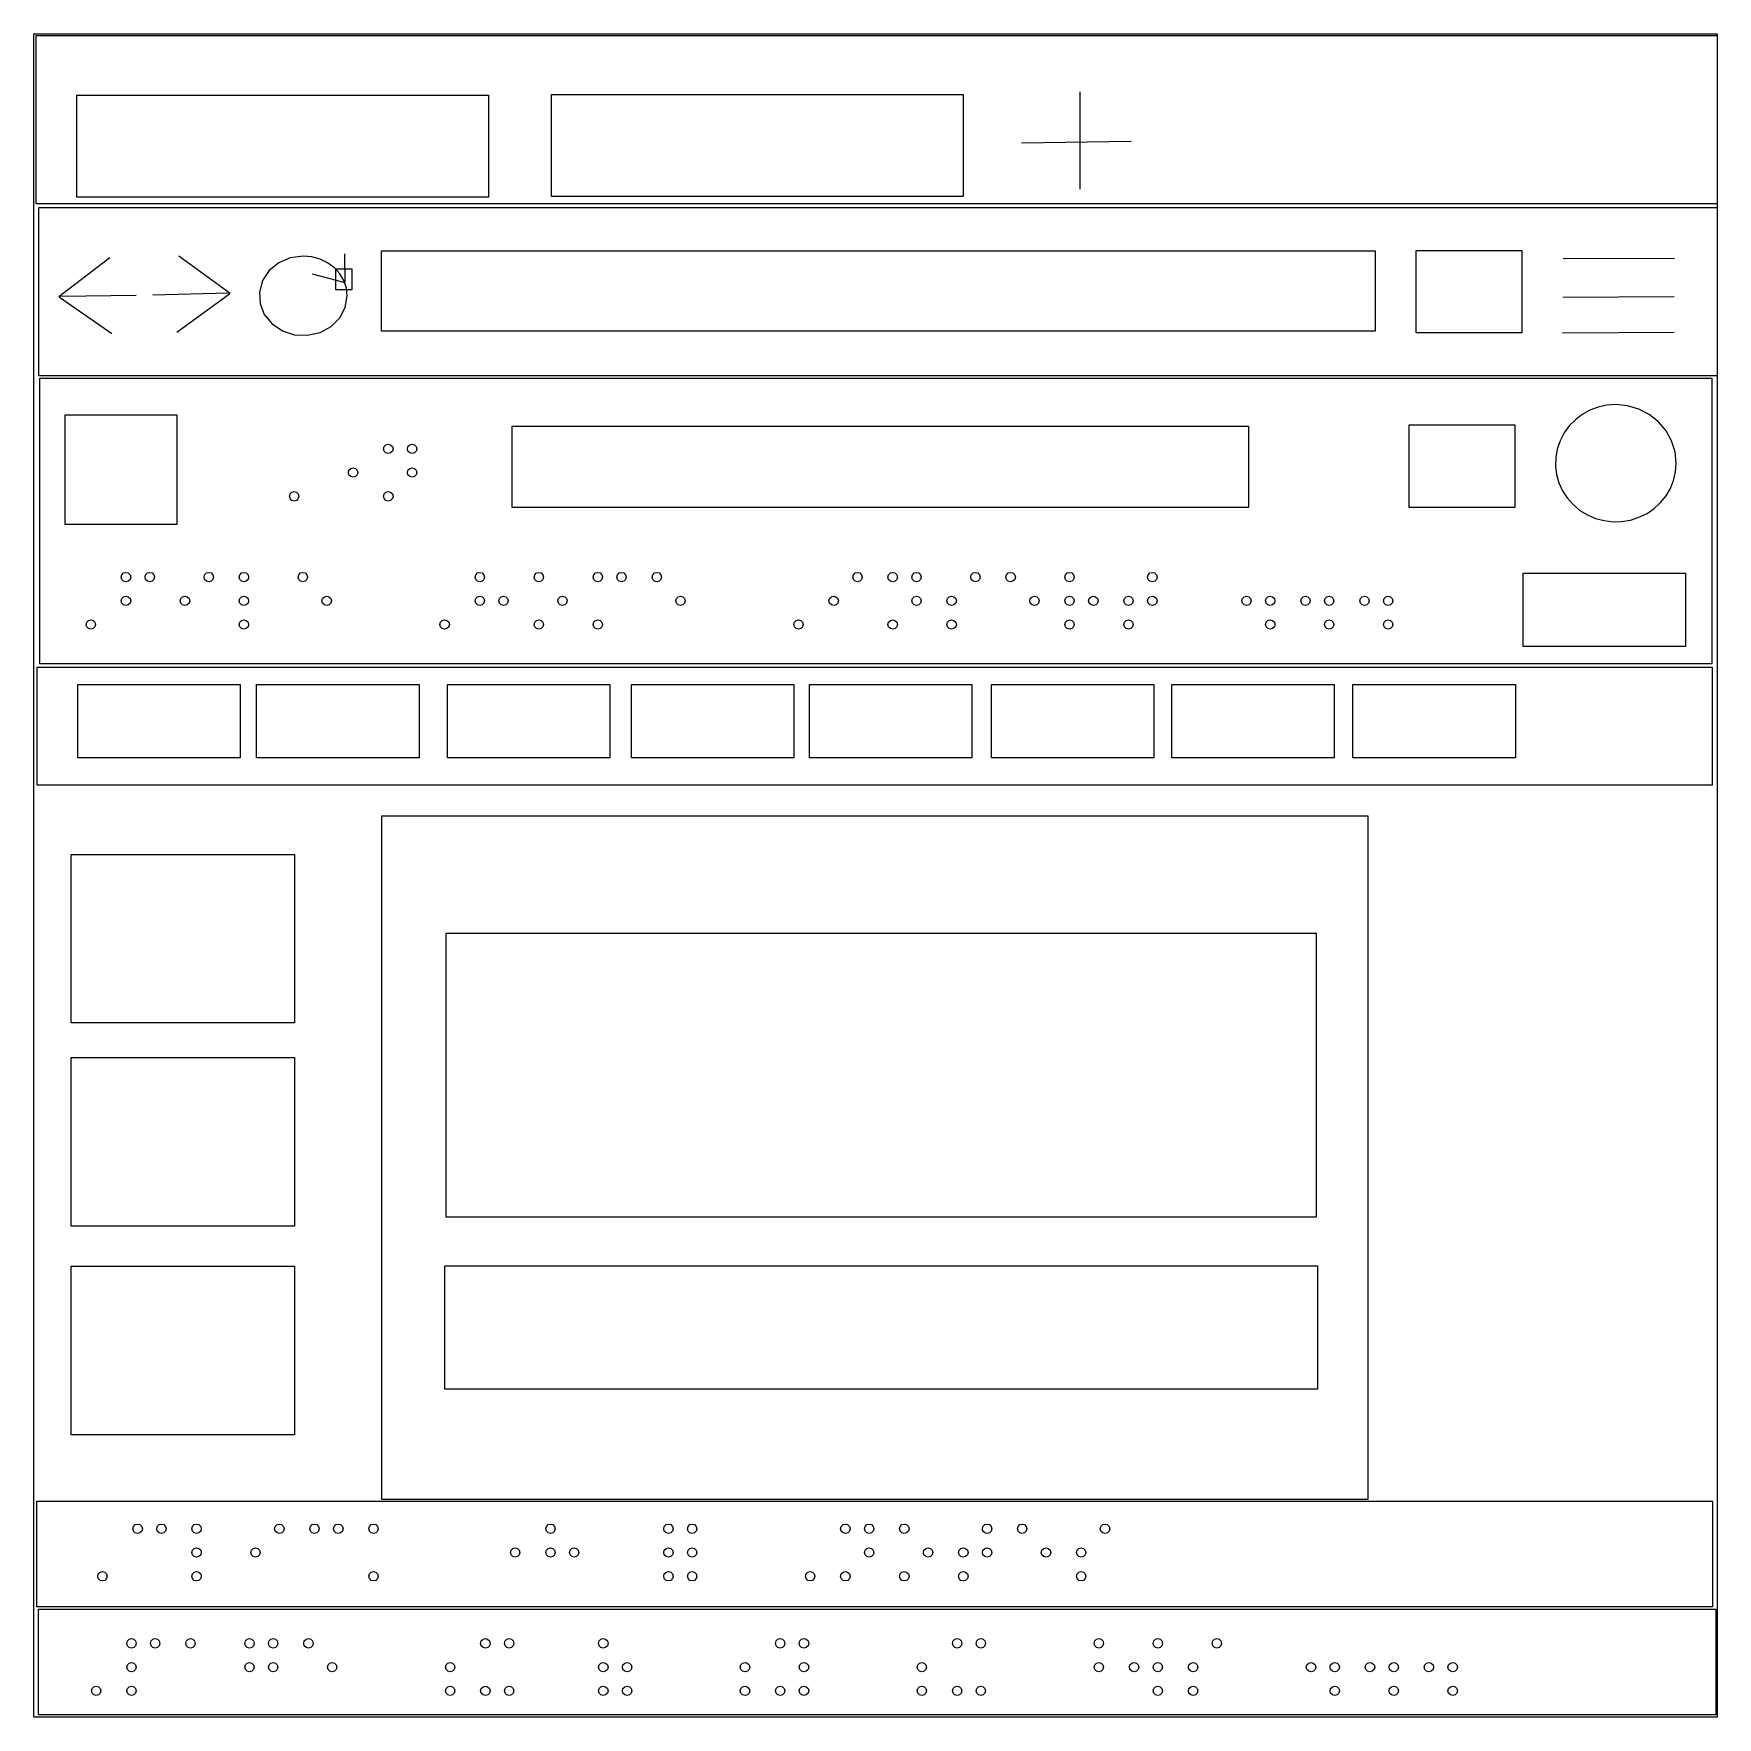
# Model space of a CAD drawing. Extents: x 16 to 241, y 14 to 239.
import ezdxf

# ---------------------------------------------------------------- set-up
doc = ezdxf.new("R2010")
doc.units = 0

msp = doc.modelspace()

# ---------------------------------------------------------------- linework, layer by layer
at = {"layer": 'Layer 1'}
for p, q in [((15.622904, 239.051199), (240.622904, 239.051199)), ((15.622904, 14.051199), (15.622904, 239.051199)), ((15.938021, 238.796502), (240.662131, 238.796502)), ((15.938021, 216.316411), (15.938021, 238.796502)), ((240.622904, 239.051199), (240.622904, 14.051199)), ((240.662131, 238.796502), (240.662131, 216.316411)), ((21.394562, 230.830282), (76.421986, 230.830282)), ((21.394562, 217.18208), (21.394562, 230.830282)), ((76.421986, 230.830282), (76.421986, 217.18208)), ((84.816246, 230.927874), (139.84367, 230.927874)), ((84.816246, 217.279672), (84.816246, 230.927874)), ((139.84367, 230.927874), (139.84367, 217.279672)), ((155.47815, 218.291739), (155.47815, 231.268656)), ((147.64303, 224.452398), (162.33388, 224.697246)), ((240.662131, 216.316411), (15.938021, 216.316411)), ((76.421986, 217.18208), (21.394562, 217.18208)), ((139.84367, 217.279672), (84.816246, 217.279672)), ((16.315874, 215.803894), (240.651204, 215.803894)), ((16.315874, 193.32303), (16.315874, 215.803894)), ((240.651204, 215.803894), (240.651204, 193.32303)), ((35.03375, 209.343984), (41.872516, 204.382913)), ((51.648441, 209.321102), (49.922377, 209.088294)), ((52.802209, 209.21828), (51.648441, 209.321102)), ((51.648441, 209.321102), (51.648441, 209.321102)), ((57.18871, 209.624085), (57.23199, 205.858437)), ((62.133102, 210.011616), (194.909742, 210.011616)), ((62.133102, 199.301016), (62.133102, 210.011616)), ((194.909742, 210.011616), (194.909742, 199.301016)), ((200.39163, 210.077591), (214.522338, 210.077591)), ((200.39163, 199.063286), (200.39163, 210.077591)), ((214.522338, 210.077591), (214.522338, 199.063286)), ((25.816397, 209.115187), (18.977631, 203.877905)), ((47.10932, 207.39525), (46.209994, 206.047961)), ((48.378059, 208.427519), (47.10932, 207.39525)), ((49.922377, 209.088294), (48.378059, 208.427519)), ((53.901119, 208.917495), (52.802209, 209.21828)), ((54.914292, 208.430269), (53.901119, 208.917495)), ((55.810848, 207.768121), (54.914292, 208.430269)), ((56.545967, 206.960562), (55.810848, 207.768121)), ((56.020058, 207.633053), (58.140941, 207.633053)), ((56.020058, 204.819637), (56.020058, 207.633053)), ((58.140941, 207.633053), (58.140941, 204.819637)), ((220.05244, 208.985337), (234.94191, 209.071907)), ((46.209994, 206.047961), (45.788248, 204.522489)), ((52.860378, 206.940519), (57.231993, 205.815154)), ((58.140941, 204.819637), (56.020058, 204.819637)), ((57.086888, 206.047961), (56.545967, 206.960562)), ((57.42082, 205.058134), (57.086888, 206.047961)), ((57.534973, 204.018894), (57.42082, 205.058134)), ((26.076097, 198.943606), (19.064198, 203.791339)), ((29.322347, 204.051038), (19.194048, 203.921189)), ((31.5278, 204.138233), (41.656099, 204.417457)), ((34.77405, 199.161914), (41.785949, 204.292851)), ((45.788248, 204.522489), (45.875017, 202.984485)), ((45.875017, 202.984485), (46.448284, 201.533645)), ((57.276509, 202.464167), (57.534973, 204.018894)), ((219.99188, 203.855555), (234.88135, 203.942125)), ((46.448284, 201.533645), (47.486034, 200.269667)), ((55.396885, 199.930348), (56.542914, 201.073145)), ((56.542914, 201.073145), (57.276509, 202.464167)), ((47.486034, 200.269667), (48.889308, 199.334929)), ((48.889308, 199.334929), (50.500036, 198.818567)), ((50.500036, 198.818567), (52.207534, 198.740411)), ((52.207534, 198.740411), (53.901119, 199.120293)), ((53.901119, 199.120293), (55.396885, 199.930348)), ((194.909742, 199.301016), (62.133102, 199.301016)), ((214.522338, 199.063286), (200.39163, 199.063286)), ((219.98212, 199.053988), (234.87159, 199.140558)), ((240.651204, 193.32303), (16.315874, 193.32303)), ((16.42671, 193.01104), (239.9286, 193.01104)), ((16.42671, 154.858692), (16.42671, 193.01104)), ((239.9286, 193.01104), (239.9286, 154.858692)), ((224.729559, 189.129808), (223.631707, 188.715917)), ((225.889707, 189.385783), (224.729559, 189.129808)), ((227.09607, 189.473423), (225.889707, 189.385783)), ((228.677937, 189.321662), (227.09607, 189.473423)), ((227.09607, 189.473423), (227.09607, 189.473423)), ((230.184592, 188.877716), (228.677937, 189.321662)), ((19.832645, 188.136032), (34.768341, 188.136032)), ((19.832645, 173.445184), (19.832645, 188.136032)), ((34.768341, 188.136032), (34.768341, 173.445184)), ((221.687213, 187.456065), (220.872735, 186.630942)), ((222.612231, 188.15453), (221.687213, 187.456065)), ((223.631707, 188.715917), (222.612231, 188.15453)), ((231.573697, 188.158589), (230.184592, 188.877716)), ((232.802914, 187.181285), (231.573697, 188.158589)), ((233.810795, 185.989359), (232.802914, 187.181285)), ((79.59346, 186.590942), (177.980431, 186.590942)), ((79.59346, 175.746515), (79.59346, 186.590942)), ((177.980431, 186.590942), (177.980431, 175.746515)), ((199.47838, 186.757164), (213.609088, 186.757164)), ((199.47838, 175.742859), (199.47838, 186.757164)), ((213.609088, 186.757164), (213.609088, 175.742859)), ((219.639718, 184.642397), (219.261566, 183.528138)), ((220.184876, 185.68958), (219.639718, 184.642397)), ((220.872735, 186.630942), (220.184876, 185.68958)), ((234.552422, 184.642397), (233.810795, 185.989359)), ((235.010258, 183.181452), (234.552422, 184.642397)), ((62.393998, 183.57488), (62.476108, 183.89238)), ((62.393998, 183.57488), (62.476108, 183.89238)), ((62.476108, 183.262854), (62.393998, 183.57488)), ((62.476108, 183.262854), (62.393998, 183.57488)), ((62.476108, 183.89238), (62.711496, 184.122293)), ((62.476108, 183.89238), (62.711496, 184.122293)), ((62.711496, 183.027466), (62.476108, 183.262854)), ((62.711496, 183.027466), (62.476108, 183.262854)), ((62.711496, 184.122293), (63.023521, 184.204403)), ((62.711496, 184.122293), (63.023521, 184.204403)), ((63.023521, 182.945356), (62.711496, 183.027466)), ((63.023521, 182.945356), (62.711496, 183.027466)), ((63.023521, 184.204403), (63.330073, 184.122293)), ((63.023521, 184.204403), (63.023521, 184.204403)), ((63.023521, 184.204403), (63.330073, 184.122293)), ((63.023521, 184.204403), (63.023521, 184.204403)), ((63.335547, 183.027466), (63.023521, 182.945356)), ((63.335547, 183.027466), (63.023521, 182.945356)), ((63.330073, 184.122293), (63.565461, 183.89238)), ((63.330073, 184.122293), (63.565461, 183.89238)), ((63.565461, 183.262854), (63.335547, 183.027466)), ((63.565461, 183.262854), (63.335547, 183.027466)), ((63.565461, 183.89238), (63.653051, 183.57488)), ((63.565461, 183.89238), (63.653051, 183.57488)), ((63.653051, 183.57488), (63.565461, 183.262854)), ((63.653051, 183.57488), (63.565461, 183.262854)), ((65.568998, 183.57488), (65.651108, 183.89238)), ((65.568998, 183.57488), (65.651108, 183.89238)), ((65.651108, 183.262854), (65.568998, 183.57488)), ((65.651108, 183.262854), (65.568998, 183.57488)), ((65.651108, 183.89238), (65.886495, 184.122293)), ((65.651108, 183.89238), (65.886495, 184.122293)), ((65.886495, 183.027466), (65.651108, 183.262854)), ((65.886495, 183.027466), (65.651108, 183.262854)), ((65.886495, 184.122293), (66.198521, 184.204403)), ((65.886495, 184.122293), (66.198521, 184.204403)), ((66.198521, 182.945356), (65.886495, 183.027466)), ((66.198521, 182.945356), (65.886495, 183.027466)), ((66.198521, 184.204403), (66.505073, 184.122293)), ((66.198521, 184.204403), (66.198521, 184.204403)), ((66.198521, 184.204403), (66.505073, 184.122293)), ((66.198521, 184.204403), (66.198521, 184.204403)), ((66.510547, 183.027466), (66.198521, 182.945356)), ((66.510547, 183.027466), (66.198521, 182.945356)), ((66.505073, 184.122293), (66.740461, 183.89238)), ((66.505073, 184.122293), (66.740461, 183.89238)), ((66.740461, 183.262854), (66.510547, 183.027466)), ((66.740461, 183.262854), (66.510547, 183.027466)), ((66.740461, 183.89238), (66.828051, 183.57488)), ((66.740461, 183.89238), (66.828051, 183.57488)), ((66.828051, 183.57488), (66.740461, 183.262854)), ((66.828051, 183.57488), (66.740461, 183.262854)), ((219.061486, 182.390861), (219.035704, 181.24896)), ((219.261566, 183.528138), (219.061486, 182.390861)), ((235.166767, 181.647575), (235.010258, 183.181452)), ((57.686242, 180.399881), (57.768352, 180.717381)), ((57.686242, 180.399881), (57.768352, 180.717381)), ((57.768352, 180.087855), (57.686242, 180.399881)), ((57.768352, 180.087855), (57.686242, 180.399881)), ((57.768352, 180.717381), (58.00374, 180.947294)), ((57.768352, 180.717381), (58.00374, 180.947294)), ((58.00374, 179.852467), (57.768352, 180.087855)), ((58.00374, 179.852467), (57.768352, 180.087855)), ((58.00374, 180.947294), (58.315766, 181.029404)), ((58.00374, 180.947294), (58.315766, 181.029404)), ((58.315766, 181.029404), (58.622318, 180.947294)), ((58.315766, 181.029404), (58.315766, 181.029404)), ((58.315766, 181.029404), (58.622318, 180.947294)), ((58.315766, 181.029404), (58.315766, 181.029404)), ((58.622318, 180.947294), (58.857706, 180.717381)), ((58.622318, 180.947294), (58.857706, 180.717381)), ((58.857706, 180.087855), (58.627792, 179.852467)), ((58.857706, 180.087855), (58.627792, 179.852467)), ((58.857706, 180.717381), (58.945296, 180.399881)), ((58.857706, 180.717381), (58.945296, 180.399881)), ((58.945296, 180.399881), (58.857706, 180.087855)), ((58.945296, 180.399881), (58.857706, 180.087855)), ((65.568998, 180.399881), (65.651108, 180.717381)), ((65.568998, 180.399881), (65.651108, 180.717381)), ((65.651108, 180.087855), (65.568998, 180.399881)), ((65.651108, 180.087855), (65.568998, 180.399881)), ((65.651108, 180.717381), (65.886495, 180.947294)), ((65.651108, 180.717381), (65.886495, 180.947294)), ((65.886495, 179.852467), (65.651108, 180.087855)), ((65.886495, 179.852467), (65.651108, 180.087855)), ((65.886495, 180.947294), (66.198521, 181.029404)), ((65.886495, 180.947294), (66.198521, 181.029404)), ((66.198521, 181.029404), (66.505073, 180.947294)), ((66.198521, 181.029404), (66.198521, 181.029404)), ((66.198521, 181.029404), (66.505073, 180.947294)), ((66.198521, 181.029404), (66.198521, 181.029404)), ((66.505073, 180.947294), (66.740461, 180.717381)), ((66.505073, 180.947294), (66.740461, 180.717381)), ((66.740461, 180.087855), (66.510547, 179.852467)), ((66.740461, 180.087855), (66.510547, 179.852467)), ((66.740461, 180.717381), (66.828051, 180.399881)), ((66.740461, 180.717381), (66.828051, 180.399881)), ((66.828051, 180.399881), (66.740461, 180.087855)), ((66.828051, 180.399881), (66.740461, 180.087855)), ((219.035704, 181.24896), (219.180449, 180.120828)), ((219.180449, 180.120828), (219.491947, 179.024859)), ((234.812401, 179.352859), (235.076384, 180.477811)), ((235.076384, 180.477811), (235.166767, 181.647575)), ((50.120985, 177.772294), (50.433011, 177.854404)), ((50.120985, 177.772294), (50.433011, 177.854404)), ((50.433011, 177.854404), (50.739563, 177.772294)), ((50.433011, 177.854404), (50.433011, 177.854404)), ((50.433011, 177.854404), (50.739563, 177.772294)), ((50.433011, 177.854404), (50.433011, 177.854404)), ((58.315766, 179.770357), (58.00374, 179.852467)), ((58.315766, 179.770357), (58.00374, 179.852467)), ((58.627792, 179.852467), (58.315766, 179.770357)), ((58.627792, 179.852467), (58.315766, 179.770357)), ((62.711496, 177.772294), (63.023521, 177.854404)), ((62.711496, 177.772294), (63.023521, 177.854404)), ((63.023521, 177.854404), (63.330073, 177.772294)), ((63.023521, 177.854404), (63.023521, 177.854404)), ((63.023521, 177.854404), (63.330073, 177.772294)), ((63.023521, 177.854404), (63.023521, 177.854404)), ((66.198521, 179.770357), (65.886495, 179.852467)), ((66.198521, 179.770357), (65.886495, 179.852467)), ((66.510547, 179.852467), (66.198521, 179.770357)), ((66.510547, 179.852467), (66.198521, 179.770357)), ((219.491947, 179.024859), (219.966424, 177.979446)), ((219.966424, 177.979446), (220.600108, 177.002984)), ((233.806609, 177.299767), (234.385561, 178.288314)), ((234.385561, 178.288314), (234.812401, 179.352859)), ((49.803487, 177.22488), (49.885597, 177.54238)), ((49.803487, 177.22488), (49.885597, 177.54238)), ((49.885597, 176.912854), (49.803487, 177.22488)), ((49.885597, 176.912854), (49.803487, 177.22488)), ((49.885597, 177.54238), (50.120985, 177.772294)), ((49.885597, 177.54238), (50.120985, 177.772294)), ((50.120985, 176.677466), (49.885597, 176.912854)), ((50.120985, 176.677466), (49.885597, 176.912854)), ((50.433011, 176.595356), (50.120985, 176.677466)), ((50.433011, 176.595356), (50.120985, 176.677466)), ((50.745037, 176.677466), (50.433011, 176.595356)), ((50.745037, 176.677466), (50.433011, 176.595356)), ((50.739563, 177.772294), (50.97495, 177.54238)), ((50.739563, 177.772294), (50.97495, 177.54238)), ((50.97495, 176.912854), (50.745037, 176.677466)), ((50.97495, 176.912854), (50.745037, 176.677466)), ((50.97495, 177.54238), (51.06254, 177.22488)), ((50.97495, 177.54238), (51.06254, 177.22488)), ((51.06254, 177.22488), (50.97495, 176.912854)), ((51.06254, 177.22488), (50.97495, 176.912854)), ((62.393998, 177.22488), (62.476108, 177.54238)), ((62.393998, 177.22488), (62.476108, 177.54238)), ((62.476108, 176.912854), (62.393998, 177.22488)), ((62.476108, 176.912854), (62.393998, 177.22488)), ((62.476108, 177.54238), (62.711496, 177.772294)), ((62.476108, 177.54238), (62.711496, 177.772294)), ((62.711496, 176.677466), (62.476108, 176.912854)), ((62.711496, 176.677466), (62.476108, 176.912854)), ((63.023521, 176.595356), (62.711496, 176.677466)), ((63.023521, 176.595356), (62.711496, 176.677466)), ((63.335547, 176.677466), (63.023521, 176.595356)), ((63.335547, 176.677466), (63.023521, 176.595356)), ((63.330073, 177.772294), (63.565461, 177.54238)), ((63.330073, 177.772294), (63.565461, 177.54238)), ((63.565461, 176.912854), (63.335547, 176.677466)), ((63.565461, 176.912854), (63.335547, 176.677466)), ((63.565461, 177.54238), (63.653051, 177.22488)), ((63.565461, 177.54238), (63.653051, 177.22488)), ((63.653051, 177.22488), (63.565461, 176.912854)), ((63.653051, 177.22488), (63.565461, 176.912854)), ((177.980431, 175.746515), (79.59346, 175.746515)), ((213.609088, 175.742859), (199.47838, 175.742859)), ((220.600108, 177.002984), (221.389226, 176.113865)), ((221.389226, 176.113865), (222.306163, 175.348688)), ((231.264538, 174.946053), (232.235353, 175.613043)), ((232.235353, 175.613043), (233.086292, 176.402812)), ((233.086292, 176.402812), (233.806609, 177.299767)), ((34.768341, 173.445184), (19.832645, 173.445184)), ((222.306163, 175.348688), (223.313176, 174.734229)), ((223.313176, 174.734229), (224.391297, 174.274146)), ((224.391297, 174.274146), (225.521555, 173.972098)), ((225.521555, 173.972098), (226.684983, 173.831745)), ((226.684983, 173.831745), (227.862611, 173.856744)), ((227.862611, 173.856744), (229.03547, 174.050754)), ((229.03547, 174.050754), (230.184592, 174.417434)), ((230.184592, 174.417434), (231.264538, 174.946053)), ((27.333174, 166.435559), (27.415284, 166.753059)), ((27.333174, 166.435559), (27.415284, 166.753059)), ((27.415284, 166.753059), (27.650672, 166.982973)), ((27.415284, 166.753059), (27.650672, 166.982973)), ((27.650672, 166.982973), (27.962698, 167.065083)), ((27.650672, 166.982973), (27.962698, 167.065083)), ((27.962698, 167.065083), (28.26925, 166.982973)), ((27.962698, 167.065083), (27.962698, 167.065083)), ((27.962698, 167.065083), (28.26925, 166.982973)), ((27.962698, 167.065083), (27.962698, 167.065083)), ((28.26925, 166.982973), (28.504638, 166.753059)), ((28.26925, 166.982973), (28.504638, 166.753059)), ((28.504638, 166.753059), (28.592228, 166.435559)), ((28.504638, 166.753059), (28.592228, 166.435559)), ((30.508174, 166.435559), (30.590284, 166.753059)), ((30.508174, 166.435559), (30.590284, 166.753059)), ((30.590284, 166.753059), (30.825672, 166.982973)), ((30.590284, 166.753059), (30.825672, 166.982973)), ((30.825672, 166.982973), (31.137698, 167.065083)), ((30.825672, 166.982973), (31.137698, 167.065083)), ((31.137698, 167.065083), (31.44425, 166.982973)), ((31.137698, 167.065083), (31.137698, 167.065083)), ((31.137698, 167.065083), (31.44425, 166.982973)), ((31.137698, 167.065083), (31.137698, 167.065083)), ((31.44425, 166.982973), (31.679638, 166.753059)), ((31.44425, 166.982973), (31.679638, 166.753059)), ((31.679638, 166.753059), (31.767228, 166.435559)), ((31.679638, 166.753059), (31.767228, 166.435559)), ((38.390929, 166.435559), (38.473039, 166.753059)), ((38.390929, 166.435559), (38.473039, 166.753059)), ((38.473039, 166.753059), (38.708427, 166.982973)), ((38.473039, 166.753059), (38.708427, 166.982973)), ((38.708427, 166.982973), (39.020453, 167.065083)), ((38.708427, 166.982973), (39.020453, 167.065083)), ((39.020453, 167.065083), (39.327005, 166.982973)), ((39.020453, 167.065083), (39.020453, 167.065083)), ((39.020453, 167.065083), (39.327005, 166.982973)), ((39.020453, 167.065083), (39.020453, 167.065083)), ((39.327005, 166.982973), (39.562393, 166.753059)), ((39.327005, 166.982973), (39.562393, 166.753059)), ((39.562393, 166.753059), (39.649983, 166.435559)), ((39.562393, 166.753059), (39.649983, 166.435559)), ((43.098685, 166.435559), (43.180795, 166.753059)), ((43.098685, 166.435559), (43.180795, 166.753059)), ((43.180795, 166.753059), (43.416183, 166.982973)), ((43.180795, 166.753059), (43.416183, 166.982973)), ((43.416183, 166.982973), (43.728209, 167.065083)), ((43.416183, 166.982973), (43.728209, 167.065083)), ((43.728209, 167.065083), (44.03476, 166.982973)), ((43.728209, 167.065083), (43.728209, 167.065083)), ((43.728209, 167.065083), (44.03476, 166.982973)), ((43.728209, 167.065083), (43.728209, 167.065083)), ((44.03476, 166.982973), (44.270148, 166.753059)), ((44.03476, 166.982973), (44.270148, 166.753059)), ((44.270148, 166.753059), (44.357738, 166.435559)), ((44.270148, 166.753059), (44.357738, 166.435559)), ((50.98144, 166.435559), (51.06355, 166.753059)), ((50.98144, 166.435559), (51.06355, 166.753059)), ((51.06355, 166.753059), (51.298938, 166.982973)), ((51.06355, 166.753059), (51.298938, 166.982973)), ((51.298938, 166.982973), (51.610964, 167.065083)), ((51.298938, 166.982973), (51.610964, 167.065083)), ((51.610964, 167.065083), (51.917516, 166.982973)), ((51.610964, 167.065083), (51.610964, 167.065083)), ((51.610964, 167.065083), (51.917516, 166.982973)), ((51.610964, 167.065083), (51.610964, 167.065083)), ((51.917516, 166.982973), (52.152903, 166.753059)), ((51.917516, 166.982973), (52.152903, 166.753059)), ((52.152903, 166.753059), (52.240493, 166.435559)), ((52.152903, 166.753059), (52.240493, 166.435559)), ((74.629706, 166.435559), (74.711816, 166.753059)), ((74.629706, 166.435559), (74.711816, 166.753059)), ((74.711816, 166.753059), (74.947204, 166.982973)), ((74.711816, 166.753059), (74.947204, 166.982973)), ((74.947204, 166.982973), (75.25923, 167.065083)), ((74.947204, 166.982973), (75.25923, 167.065083)), ((75.25923, 167.065083), (75.565781, 166.982973)), ((75.25923, 167.065083), (75.25923, 167.065083)), ((75.25923, 167.065083), (75.565781, 166.982973)), ((75.25923, 167.065083), (75.25923, 167.065083)), ((75.565781, 166.982973), (75.801169, 166.753059)), ((75.565781, 166.982973), (75.801169, 166.753059)), ((75.801169, 166.753059), (75.888759, 166.435559)), ((75.801169, 166.753059), (75.888759, 166.435559)), ((82.512461, 166.435559), (82.594571, 166.753059)), ((82.512461, 166.435559), (82.594571, 166.753059)), ((82.594571, 166.753059), (82.829959, 166.982973)), ((82.594571, 166.753059), (82.829959, 166.982973)), ((82.829959, 166.982973), (83.141985, 167.065083)), ((82.829959, 166.982973), (83.141985, 167.065083)), ((83.141985, 167.065083), (83.448537, 166.982973)), ((83.141985, 167.065083), (83.141985, 167.065083)), ((83.141985, 167.065083), (83.448537, 166.982973)), ((83.141985, 167.065083), (83.141985, 167.065083)), ((83.448537, 166.982973), (83.683925, 166.753059)), ((83.448537, 166.982973), (83.683925, 166.753059)), ((83.683925, 166.753059), (83.771515, 166.435559)), ((83.683925, 166.753059), (83.771515, 166.435559)), ((90.395213, 166.435559), (90.477323, 166.753059)), ((90.395213, 166.435559), (90.477323, 166.753059)), ((90.477323, 166.753059), (90.712711, 166.982973)), ((90.477323, 166.753059), (90.712711, 166.982973)), ((90.712711, 166.982973), (91.024736, 167.065083)), ((90.712711, 166.982973), (91.024736, 167.065083)), ((91.024736, 167.065083), (91.331288, 166.982973)), ((91.024736, 167.065083), (91.024736, 167.065083)), ((91.024736, 167.065083), (91.331288, 166.982973)), ((91.024736, 167.065083), (91.024736, 167.065083)), ((91.331288, 166.982973), (91.566676, 166.753059)), ((91.331288, 166.982973), (91.566676, 166.753059)), ((91.566676, 166.753059), (91.654266, 166.435559)), ((91.566676, 166.753059), (91.654266, 166.435559)), ((93.570213, 166.435559), (93.652323, 166.753059)), ((93.570213, 166.435559), (93.652323, 166.753059)), ((93.652323, 166.753059), (93.88771, 166.982973)), ((93.652323, 166.753059), (93.88771, 166.982973)), ((93.88771, 166.982973), (94.199736, 167.065083)), ((93.88771, 166.982973), (94.199736, 167.065083)), ((94.199736, 167.065083), (94.506288, 166.982973)), ((94.199736, 167.065083), (94.199736, 167.065083)), ((94.199736, 167.065083), (94.506288, 166.982973)), ((94.199736, 167.065083), (94.199736, 167.065083)), ((94.506288, 166.982973), (94.741676, 166.753059)), ((94.506288, 166.982973), (94.741676, 166.753059)), ((94.741676, 166.753059), (94.829266, 166.435559)), ((94.741676, 166.753059), (94.829266, 166.435559)), ((98.277972, 166.435559), (98.360082, 166.753059)), ((98.277972, 166.435559), (98.360082, 166.753059)), ((98.360082, 166.753059), (98.59547, 166.982973)), ((98.360082, 166.753059), (98.59547, 166.982973)), ((98.59547, 166.982973), (98.907495, 167.065083)), ((98.59547, 166.982973), (98.907495, 167.065083)), ((98.907495, 167.065083), (99.214047, 166.982973)), ((98.907495, 167.065083), (98.907495, 167.065083)), ((98.907495, 167.065083), (99.214047, 166.982973)), ((98.907495, 167.065083), (98.907495, 167.065083)), ((99.214047, 166.982973), (99.449435, 166.753059)), ((99.214047, 166.982973), (99.449435, 166.753059)), ((99.449435, 166.753059), (99.537025, 166.435559)), ((99.449435, 166.753059), (99.537025, 166.435559)), ((125.10124, 166.435559), (125.18334, 166.753059)), ((125.10124, 166.435559), (125.18334, 166.753059)), ((125.18334, 166.753059), (125.41873, 166.982973)), ((125.18334, 166.753059), (125.41873, 166.982973)), ((125.41873, 166.982973), (125.73076, 167.065083)), ((125.41873, 166.982973), (125.73076, 167.065083)), ((125.73076, 167.065083), (126.03731, 166.982973)), ((125.73076, 167.065083), (125.73076, 167.065083)), ((125.73076, 167.065083), (126.03731, 166.982973)), ((125.73076, 167.065083), (125.73076, 167.065083)), ((126.03731, 166.982973), (126.2727, 166.753059)), ((126.03731, 166.982973), (126.2727, 166.753059)), ((126.2727, 166.753059), (126.3603, 166.435559)), ((126.2727, 166.753059), (126.3603, 166.435559)), ((129.809, 166.435559), (129.8911, 166.753059)), ((129.809, 166.435559), (129.8911, 166.753059)), ((129.8911, 166.753059), (130.12649, 166.982973)), ((129.8911, 166.753059), (130.12649, 166.982973)), ((130.12649, 166.982973), (130.43852, 167.065083)), ((130.12649, 166.982973), (130.43852, 167.065083)), ((130.43852, 167.065083), (130.74507, 166.982973)), ((130.43852, 167.065083), (130.43852, 167.065083)), ((130.43852, 167.065083), (130.74507, 166.982973)), ((130.43852, 167.065083), (130.43852, 167.065083)), ((130.74507, 166.982973), (130.98046, 166.753059)), ((130.74507, 166.982973), (130.98046, 166.753059)), ((130.98046, 166.753059), (131.06806, 166.435559)), ((130.98046, 166.753059), (131.06806, 166.435559)), ((132.984, 166.435559), (133.0661, 166.753059)), ((132.984, 166.435559), (133.0661, 166.753059)), ((133.0661, 166.753059), (133.30149, 166.982973)), ((133.0661, 166.753059), (133.30149, 166.982973)), ((133.30149, 166.982973), (133.61352, 167.065083)), ((133.30149, 166.982973), (133.61352, 167.065083)), ((133.61352, 167.065083), (133.92007, 166.982973)), ((133.61352, 167.065083), (133.61352, 167.065083)), ((133.61352, 167.065083), (133.92007, 166.982973)), ((133.61352, 167.065083), (133.61352, 167.065083)), ((133.92007, 166.982973), (134.15546, 166.753059)), ((133.92007, 166.982973), (134.15546, 166.753059)), ((134.15546, 166.753059), (134.24306, 166.435559)), ((134.15546, 166.753059), (134.24306, 166.435559)), ((140.86676, 166.435559), (140.94886, 166.753059)), ((140.86676, 166.435559), (140.94886, 166.753059)), ((140.94886, 166.753059), (141.18425, 166.982973)), ((140.94886, 166.753059), (141.18425, 166.982973)), ((141.18425, 166.982973), (141.49628, 167.065083)), ((141.18425, 166.982973), (141.49628, 167.065083)), ((141.49628, 167.065083), (141.80283, 166.982973)), ((141.49628, 167.065083), (141.49628, 167.065083)), ((141.49628, 167.065083), (141.80283, 166.982973)), ((141.49628, 167.065083), (141.49628, 167.065083)), ((141.80283, 166.982973), (142.03822, 166.753059)), ((141.80283, 166.982973), (142.03822, 166.753059)), ((142.03822, 166.753059), (142.12582, 166.435559)), ((142.03822, 166.753059), (142.12582, 166.435559)), ((145.57451, 166.435559), (145.65661, 166.753059)), ((145.57451, 166.435559), (145.65661, 166.753059)), ((145.65661, 166.753059), (145.892, 166.982973)), ((145.65661, 166.753059), (145.892, 166.982973)), ((145.892, 166.982973), (146.20403, 167.065083)), ((145.892, 166.982973), (146.20403, 167.065083)), ((146.20403, 167.065083), (146.51058, 166.982973)), ((146.20403, 167.065083), (146.20403, 167.065083)), ((146.20403, 167.065083), (146.51058, 166.982973)), ((146.20403, 167.065083), (146.20403, 167.065083)), ((146.51058, 166.982973), (146.74597, 166.753059)), ((146.51058, 166.982973), (146.74597, 166.753059)), ((146.74597, 166.753059), (146.83357, 166.435559)), ((146.74597, 166.753059), (146.83357, 166.435559)), ((153.45726, 166.435559), (153.53936, 166.753059)), ((153.45726, 166.435559), (153.53936, 166.753059)), ((153.53936, 166.753059), (153.77475, 166.982973)), ((153.53936, 166.753059), (153.77475, 166.982973)), ((153.77475, 166.982973), (154.08678, 167.065083)), ((153.77475, 166.982973), (154.08678, 167.065083)), ((154.08678, 167.065083), (154.39333, 166.982973)), ((154.08678, 167.065083), (154.08678, 167.065083)), ((154.08678, 167.065083), (154.39333, 166.982973)), ((154.08678, 167.065083), (154.08678, 167.065083)), ((154.39333, 166.982973), (154.62872, 166.753059)), ((154.39333, 166.982973), (154.62872, 166.753059)), ((154.62872, 166.753059), (154.71632, 166.435559)), ((154.62872, 166.753059), (154.71632, 166.435559)), ((164.51502, 166.435559), (164.59712, 166.753059)), ((164.51502, 166.435559), (164.59712, 166.753059)), ((164.59712, 166.753059), (164.8325, 166.982973)), ((164.59712, 166.753059), (164.8325, 166.982973)), ((164.8325, 166.982973), (165.14453, 167.065083)), ((164.8325, 166.982973), (165.14453, 167.065083)), ((165.14453, 167.065083), (165.45108, 166.982973)), ((165.14453, 167.065083), (165.14453, 167.065083)), ((165.14453, 167.065083), (165.45108, 166.982973)), ((165.14453, 167.065083), (165.14453, 167.065083)), ((165.45108, 166.982973), (165.68647, 166.753059)), ((165.45108, 166.982973), (165.68647, 166.753059)), ((165.68647, 166.753059), (165.77407, 166.435559)), ((165.68647, 166.753059), (165.77407, 166.435559)), ((214.71988, 166.966545), (236.428338, 166.966545)), ((214.71988, 157.159296), (214.71988, 166.966545)), ((236.428338, 166.966545), (236.428338, 157.159296)), ((27.415284, 166.123533), (27.333174, 166.435559)), ((27.415284, 166.123533), (27.333174, 166.435559)), ((27.650672, 165.888145), (27.415284, 166.123533)), ((27.650672, 165.888145), (27.415284, 166.123533)), ((27.962698, 165.806035), (27.650672, 165.888145)), ((27.962698, 165.806035), (27.650672, 165.888145)), ((28.274724, 165.888145), (27.962698, 165.806035)), ((28.274724, 165.888145), (27.962698, 165.806035)), ((28.504638, 166.123533), (28.274724, 165.888145)), ((28.504638, 166.123533), (28.274724, 165.888145)), ((28.592228, 166.435559), (28.504638, 166.123533)), ((28.592228, 166.435559), (28.504638, 166.123533)), ((30.590284, 166.123533), (30.508174, 166.435559)), ((30.590284, 166.123533), (30.508174, 166.435559)), ((30.825672, 165.888145), (30.590284, 166.123533)), ((30.825672, 165.888145), (30.590284, 166.123533)), ((31.137698, 165.806035), (30.825672, 165.888145)), ((31.137698, 165.806035), (30.825672, 165.888145)), ((31.449724, 165.888145), (31.137698, 165.806035)), ((31.449724, 165.888145), (31.137698, 165.806035)), ((31.679638, 166.123533), (31.449724, 165.888145)), ((31.679638, 166.123533), (31.449724, 165.888145)), ((31.767228, 166.435559), (31.679638, 166.123533)), ((31.767228, 166.435559), (31.679638, 166.123533)), ((38.473039, 166.123533), (38.390929, 166.435559)), ((38.473039, 166.123533), (38.390929, 166.435559)), ((38.708427, 165.888145), (38.473039, 166.123533)), ((38.708427, 165.888145), (38.473039, 166.123533)), ((39.020453, 165.806035), (38.708427, 165.888145)), ((39.020453, 165.806035), (38.708427, 165.888145)), ((39.332479, 165.888145), (39.020453, 165.806035)), ((39.332479, 165.888145), (39.020453, 165.806035)), ((39.562393, 166.123533), (39.332479, 165.888145)), ((39.562393, 166.123533), (39.332479, 165.888145)), ((39.649983, 166.435559), (39.562393, 166.123533)), ((39.649983, 166.435559), (39.562393, 166.123533)), ((43.180795, 166.123533), (43.098685, 166.435559)), ((43.180795, 166.123533), (43.098685, 166.435559)), ((43.416183, 165.888145), (43.180795, 166.123533)), ((43.416183, 165.888145), (43.180795, 166.123533)), ((43.728209, 165.806035), (43.416183, 165.888145)), ((43.728209, 165.806035), (43.416183, 165.888145)), ((44.040234, 165.888145), (43.728209, 165.806035)), ((44.040234, 165.888145), (43.728209, 165.806035)), ((44.270148, 166.123533), (44.040234, 165.888145)), ((44.270148, 166.123533), (44.040234, 165.888145)), ((44.357738, 166.435559), (44.270148, 166.123533)), ((44.357738, 166.435559), (44.270148, 166.123533)), ((51.06355, 166.123533), (50.98144, 166.435559)), ((51.06355, 166.123533), (50.98144, 166.435559)), ((51.298938, 165.888145), (51.06355, 166.123533)), ((51.298938, 165.888145), (51.06355, 166.123533)), ((51.610964, 165.806035), (51.298938, 165.888145)), ((51.610964, 165.806035), (51.298938, 165.888145)), ((51.92299, 165.888145), (51.610964, 165.806035)), ((51.92299, 165.888145), (51.610964, 165.806035)), ((52.152903, 166.123533), (51.92299, 165.888145)), ((52.152903, 166.123533), (51.92299, 165.888145)), ((52.240493, 166.435559), (52.152903, 166.123533)), ((52.240493, 166.435559), (52.152903, 166.123533)), ((74.711816, 166.123533), (74.629706, 166.435559)), ((74.711816, 166.123533), (74.629706, 166.435559)), ((74.947204, 165.888145), (74.711816, 166.123533)), ((74.947204, 165.888145), (74.711816, 166.123533)), ((75.25923, 165.806035), (74.947204, 165.888145)), ((75.25923, 165.806035), (74.947204, 165.888145)), ((75.571255, 165.888145), (75.25923, 165.806035)), ((75.571255, 165.888145), (75.25923, 165.806035)), ((75.801169, 166.123533), (75.571255, 165.888145)), ((75.801169, 166.123533), (75.571255, 165.888145)), ((75.888759, 166.435559), (75.801169, 166.123533)), ((75.888759, 166.435559), (75.801169, 166.123533)), ((82.594571, 166.123533), (82.512461, 166.435559)), ((82.594571, 166.123533), (82.512461, 166.435559)), ((82.829959, 165.888145), (82.594571, 166.123533)), ((82.829959, 165.888145), (82.594571, 166.123533)), ((83.141985, 165.806035), (82.829959, 165.888145)), ((83.141985, 165.806035), (82.829959, 165.888145)), ((83.454011, 165.888145), (83.141985, 165.806035)), ((83.454011, 165.888145), (83.141985, 165.806035)), ((83.683925, 166.123533), (83.454011, 165.888145)), ((83.683925, 166.123533), (83.454011, 165.888145)), ((83.771515, 166.435559), (83.683925, 166.123533)), ((83.771515, 166.435559), (83.683925, 166.123533)), ((90.477323, 166.123533), (90.395213, 166.435559)), ((90.477323, 166.123533), (90.395213, 166.435559)), ((90.712711, 165.888145), (90.477323, 166.123533)), ((90.712711, 165.888145), (90.477323, 166.123533)), ((91.024736, 165.806035), (90.712711, 165.888145)), ((91.024736, 165.806035), (90.712711, 165.888145)), ((91.336762, 165.888145), (91.024736, 165.806035)), ((91.336762, 165.888145), (91.024736, 165.806035)), ((91.566676, 166.123533), (91.336762, 165.888145)), ((91.566676, 166.123533), (91.336762, 165.888145)), ((91.654266, 166.435559), (91.566676, 166.123533)), ((91.654266, 166.435559), (91.566676, 166.123533)), ((93.652323, 166.123533), (93.570213, 166.435559)), ((93.652323, 166.123533), (93.570213, 166.435559)), ((93.88771, 165.888145), (93.652323, 166.123533)), ((93.88771, 165.888145), (93.652323, 166.123533)), ((94.199736, 165.806035), (93.88771, 165.888145)), ((94.199736, 165.806035), (93.88771, 165.888145)), ((94.511762, 165.888145), (94.199736, 165.806035)), ((94.511762, 165.888145), (94.199736, 165.806035)), ((94.741676, 166.123533), (94.511762, 165.888145)), ((94.741676, 166.123533), (94.511762, 165.888145)), ((94.829266, 166.435559), (94.741676, 166.123533)), ((94.829266, 166.435559), (94.741676, 166.123533)), ((98.360082, 166.123533), (98.277972, 166.435559)), ((98.360082, 166.123533), (98.277972, 166.435559)), ((98.59547, 165.888145), (98.360082, 166.123533)), ((98.59547, 165.888145), (98.360082, 166.123533)), ((98.907495, 165.806035), (98.59547, 165.888145)), ((98.907495, 165.806035), (98.59547, 165.888145)), ((99.219521, 165.888145), (98.907495, 165.806035)), ((99.219521, 165.888145), (98.907495, 165.806035)), ((99.449435, 166.123533), (99.219521, 165.888145)), ((99.449435, 166.123533), (99.219521, 165.888145)), ((99.537025, 166.435559), (99.449435, 166.123533)), ((99.537025, 166.435559), (99.449435, 166.123533)), ((125.18334, 166.123533), (125.10124, 166.435559)), ((125.18334, 166.123533), (125.10124, 166.435559)), ((125.41873, 165.888145), (125.18334, 166.123533)), ((125.41873, 165.888145), (125.18334, 166.123533)), ((125.73076, 165.806035), (125.41873, 165.888145)), ((125.73076, 165.806035), (125.41873, 165.888145)), ((126.04278, 165.888145), (125.73076, 165.806035)), ((126.04278, 165.888145), (125.73076, 165.806035)), ((126.2727, 166.123533), (126.04278, 165.888145)), ((126.2727, 166.123533), (126.04278, 165.888145)), ((126.3603, 166.435559), (126.2727, 166.123533)), ((126.3603, 166.435559), (126.2727, 166.123533)), ((129.8911, 166.123533), (129.809, 166.435559)), ((129.8911, 166.123533), (129.809, 166.435559)), ((130.12649, 165.888145), (129.8911, 166.123533)), ((130.12649, 165.888145), (129.8911, 166.123533)), ((130.43852, 165.806035), (130.12649, 165.888145)), ((130.43852, 165.806035), (130.12649, 165.888145)), ((130.75054, 165.888145), (130.43852, 165.806035)), ((130.75054, 165.888145), (130.43852, 165.806035)), ((130.98046, 166.123533), (130.75054, 165.888145)), ((130.98046, 166.123533), (130.75054, 165.888145)), ((131.06806, 166.435559), (130.98046, 166.123533)), ((131.06806, 166.435559), (130.98046, 166.123533)), ((133.0661, 166.123533), (132.984, 166.435559)), ((133.0661, 166.123533), (132.984, 166.435559)), ((133.30149, 165.888145), (133.0661, 166.123533)), ((133.30149, 165.888145), (133.0661, 166.123533)), ((133.61352, 165.806035), (133.30149, 165.888145)), ((133.61352, 165.806035), (133.30149, 165.888145)), ((133.92554, 165.888145), (133.61352, 165.806035)), ((133.92554, 165.888145), (133.61352, 165.806035)), ((134.15546, 166.123533), (133.92554, 165.888145)), ((134.15546, 166.123533), (133.92554, 165.888145)), ((134.24306, 166.435559), (134.15546, 166.123533)), ((134.24306, 166.435559), (134.15546, 166.123533)), ((140.94886, 166.123533), (140.86676, 166.435559)), ((140.94886, 166.123533), (140.86676, 166.435559)), ((141.18425, 165.888145), (140.94886, 166.123533)), ((141.18425, 165.888145), (140.94886, 166.123533)), ((141.49628, 165.806035), (141.18425, 165.888145)), ((141.49628, 165.806035), (141.18425, 165.888145)), ((141.8083, 165.888145), (141.49628, 165.806035)), ((141.8083, 165.888145), (141.49628, 165.806035)), ((142.03822, 166.123533), (141.8083, 165.888145)), ((142.03822, 166.123533), (141.8083, 165.888145)), ((142.12582, 166.435559), (142.03822, 166.123533)), ((142.12582, 166.435559), (142.03822, 166.123533)), ((145.65661, 166.123533), (145.57451, 166.435559)), ((145.65661, 166.123533), (145.57451, 166.435559)), ((145.892, 165.888145), (145.65661, 166.123533)), ((145.892, 165.888145), (145.65661, 166.123533)), ((146.20403, 165.806035), (145.892, 165.888145)), ((146.20403, 165.806035), (145.892, 165.888145)), ((146.51605, 165.888145), (146.20403, 165.806035)), ((146.51605, 165.888145), (146.20403, 165.806035)), ((146.74597, 166.123533), (146.51605, 165.888145)), ((146.74597, 166.123533), (146.51605, 165.888145)), ((146.83357, 166.435559), (146.74597, 166.123533)), ((146.83357, 166.435559), (146.74597, 166.123533)), ((153.53936, 166.123533), (153.45726, 166.435559)), ((153.53936, 166.123533), (153.45726, 166.435559)), ((153.77475, 165.888145), (153.53936, 166.123533)), ((153.77475, 165.888145), (153.53936, 166.123533)), ((154.08678, 165.806035), (153.77475, 165.888145)), ((154.08678, 165.806035), (153.77475, 165.888145)), ((154.3988, 165.888145), (154.08678, 165.806035)), ((154.3988, 165.888145), (154.08678, 165.806035)), ((154.62872, 166.123533), (154.3988, 165.888145)), ((154.62872, 166.123533), (154.3988, 165.888145)), ((154.71632, 166.435559), (154.62872, 166.123533)), ((154.71632, 166.435559), (154.62872, 166.123533)), ((164.59712, 166.123533), (164.51502, 166.435559)), ((164.59712, 166.123533), (164.51502, 166.435559)), ((164.8325, 165.888145), (164.59712, 166.123533)), ((164.8325, 165.888145), (164.59712, 166.123533)), ((165.14453, 165.806035), (164.8325, 165.888145)), ((165.14453, 165.806035), (164.8325, 165.888145)), ((165.45656, 165.888145), (165.14453, 165.806035)), ((165.45656, 165.888145), (165.14453, 165.806035)), ((165.68647, 166.123533), (165.45656, 165.888145)), ((165.68647, 166.123533), (165.45656, 165.888145)), ((165.77407, 166.435559), (165.68647, 166.123533)), ((165.77407, 166.435559), (165.68647, 166.123533)), ((27.333174, 163.260559), (27.415284, 163.578059)), ((27.333174, 163.260559), (27.415284, 163.578059)), ((27.415284, 162.948533), (27.333174, 163.260559)), ((27.415284, 162.948533), (27.333174, 163.260559)), ((27.415284, 163.578059), (27.650672, 163.807973)), ((27.415284, 163.578059), (27.650672, 163.807973)), ((27.650672, 162.713146), (27.415284, 162.948533)), ((27.650672, 162.713146), (27.415284, 162.948533)), ((27.650672, 163.807973), (27.962698, 163.890083)), ((27.650672, 163.807973), (27.962698, 163.890083)), ((27.962698, 162.631036), (27.650672, 162.713146)), ((27.962698, 162.631036), (27.650672, 162.713146)), ((27.962698, 163.890083), (28.26925, 163.807973)), ((27.962698, 163.890083), (27.962698, 163.890083)), ((27.962698, 163.890083), (28.26925, 163.807973)), ((27.962698, 163.890083), (27.962698, 163.890083)), ((28.274724, 162.713146), (27.962698, 162.631036)), ((28.274724, 162.713146), (27.962698, 162.631036)), ((28.26925, 163.807973), (28.504638, 163.578059)), ((28.26925, 163.807973), (28.504638, 163.578059)), ((28.504638, 162.948533), (28.274724, 162.713146)), ((28.504638, 162.948533), (28.274724, 162.713146)), ((28.504638, 163.578059), (28.592228, 163.260559)), ((28.504638, 163.578059), (28.592228, 163.260559)), ((28.592228, 163.260559), (28.504638, 162.948533)), ((28.592228, 163.260559), (28.504638, 162.948533)), ((35.215929, 163.260559), (35.298039, 163.578059)), ((35.215929, 163.260559), (35.298039, 163.578059)), ((35.298039, 162.948533), (35.215929, 163.260559)), ((35.298039, 162.948533), (35.215929, 163.260559)), ((35.298039, 163.578059), (35.533427, 163.807973)), ((35.298039, 163.578059), (35.533427, 163.807973)), ((35.533427, 162.713146), (35.298039, 162.948533)), ((35.533427, 162.713146), (35.298039, 162.948533)), ((35.533427, 163.807973), (35.845453, 163.890083)), ((35.533427, 163.807973), (35.845453, 163.890083)), ((35.845453, 162.631036), (35.533427, 162.713146)), ((35.845453, 162.631036), (35.533427, 162.713146)), ((35.845453, 163.890083), (36.152005, 163.807973)), ((35.845453, 163.890083), (35.845453, 163.890083)), ((35.845453, 163.890083), (36.152005, 163.807973)), ((35.845453, 163.890083), (35.845453, 163.890083)), ((36.157479, 162.713146), (35.845453, 162.631036)), ((36.157479, 162.713146), (35.845453, 162.631036)), ((36.152005, 163.807973), (36.387393, 163.578059)), ((36.152005, 163.807973), (36.387393, 163.578059)), ((36.387393, 162.948533), (36.157479, 162.713146)), ((36.387393, 162.948533), (36.157479, 162.713146)), ((36.387393, 163.578059), (36.474983, 163.260559)), ((36.387393, 163.578059), (36.474983, 163.260559)), ((36.474983, 163.260559), (36.387393, 162.948533)), ((36.474983, 163.260559), (36.387393, 162.948533)), ((43.098685, 163.260559), (43.180795, 163.578059)), ((43.098685, 163.260559), (43.180795, 163.578059)), ((43.180795, 162.948533), (43.098685, 163.260559)), ((43.180795, 162.948533), (43.098685, 163.260559)), ((43.180795, 163.578059), (43.416183, 163.807973)), ((43.180795, 163.578059), (43.416183, 163.807973)), ((43.416183, 162.713146), (43.180795, 162.948533)), ((43.416183, 162.713146), (43.180795, 162.948533)), ((43.416183, 163.807973), (43.728209, 163.890083)), ((43.416183, 163.807973), (43.728209, 163.890083)), ((43.728209, 162.631036), (43.416183, 162.713146)), ((43.728209, 162.631036), (43.416183, 162.713146)), ((43.728209, 163.890083), (44.03476, 163.807973)), ((43.728209, 163.890083), (43.728209, 163.890083)), ((43.728209, 163.890083), (44.03476, 163.807973)), ((43.728209, 163.890083), (43.728209, 163.890083)), ((44.040234, 162.713146), (43.728209, 162.631036)), ((44.040234, 162.713146), (43.728209, 162.631036)), ((44.03476, 163.807973), (44.270148, 163.578059)), ((44.03476, 163.807973), (44.270148, 163.578059)), ((44.270148, 162.948533), (44.040234, 162.713146)), ((44.270148, 162.948533), (44.040234, 162.713146)), ((44.270148, 163.578059), (44.357738, 163.260559)), ((44.270148, 163.578059), (44.357738, 163.260559)), ((44.357738, 163.260559), (44.270148, 162.948533)), ((44.357738, 163.260559), (44.270148, 162.948533)), ((54.15644, 163.260559), (54.23855, 163.578059)), ((54.15644, 163.260559), (54.23855, 163.578059)), ((54.23855, 162.948533), (54.15644, 163.260559)), ((54.23855, 162.948533), (54.15644, 163.260559)), ((54.23855, 163.578059), (54.473938, 163.807973)), ((54.23855, 163.578059), (54.473938, 163.807973)), ((54.473938, 162.713146), (54.23855, 162.948533)), ((54.473938, 162.713146), (54.23855, 162.948533)), ((54.473938, 163.807973), (54.785964, 163.890083)), ((54.473938, 163.807973), (54.785964, 163.890083)), ((54.785964, 162.631036), (54.473938, 162.713146)), ((54.785964, 162.631036), (54.473938, 162.713146)), ((54.785964, 163.890083), (55.092515, 163.807973)), ((54.785964, 163.890083), (54.785964, 163.890083)), ((54.785964, 163.890083), (55.092515, 163.807973)), ((54.785964, 163.890083), (54.785964, 163.890083)), ((55.09799, 162.713146), (54.785964, 162.631036)), ((55.09799, 162.713146), (54.785964, 162.631036)), ((55.092515, 163.807973), (55.327903, 163.578059)), ((55.092515, 163.807973), (55.327903, 163.578059)), ((55.327903, 162.948533), (55.09799, 162.713146)), ((55.327903, 162.948533), (55.09799, 162.713146)), ((55.327903, 163.578059), (55.415493, 163.260559)), ((55.327903, 163.578059), (55.415493, 163.260559)), ((55.415493, 163.260559), (55.327903, 162.948533)), ((55.415493, 163.260559), (55.327903, 162.948533)), ((74.629706, 163.260559), (74.711816, 163.578059)), ((74.629706, 163.260559), (74.711816, 163.578059)), ((74.711816, 162.948533), (74.629706, 163.260559)), ((74.711816, 162.948533), (74.629706, 163.260559)), ((74.711816, 163.578059), (74.947204, 163.807973)), ((74.711816, 163.578059), (74.947204, 163.807973)), ((74.947204, 162.713146), (74.711816, 162.948533)), ((74.947204, 162.713146), (74.711816, 162.948533)), ((74.947204, 163.807973), (75.25923, 163.890083)), ((74.947204, 163.807973), (75.25923, 163.890083)), ((75.25923, 162.631036), (74.947204, 162.713146)), ((75.25923, 162.631036), (74.947204, 162.713146)), ((75.25923, 163.890083), (75.565781, 163.807973)), ((75.25923, 163.890083), (75.25923, 163.890083)), ((75.25923, 163.890083), (75.565781, 163.807973)), ((75.25923, 163.890083), (75.25923, 163.890083)), ((75.571255, 162.713146), (75.25923, 162.631036)), ((75.571255, 162.713146), (75.25923, 162.631036)), ((75.565781, 163.807973), (75.801169, 163.578059)), ((75.565781, 163.807973), (75.801169, 163.578059)), ((75.801169, 162.948533), (75.571255, 162.713146)), ((75.801169, 162.948533), (75.571255, 162.713146)), ((75.801169, 163.578059), (75.888759, 163.260559)), ((75.801169, 163.578059), (75.888759, 163.260559)), ((75.888759, 163.260559), (75.801169, 162.948533)), ((75.888759, 163.260559), (75.801169, 162.948533)), ((77.804706, 163.260559), (77.886816, 163.578059)), ((77.804706, 163.260559), (77.886816, 163.578059)), ((77.886816, 162.948533), (77.804706, 163.260559)), ((77.886816, 162.948533), (77.804706, 163.260559)), ((77.886816, 163.578059), (78.122204, 163.807973)), ((77.886816, 163.578059), (78.122204, 163.807973)), ((78.122204, 162.713146), (77.886816, 162.948533)), ((78.122204, 162.713146), (77.886816, 162.948533)), ((78.122204, 163.807973), (78.43423, 163.890083)), ((78.122204, 163.807973), (78.43423, 163.890083)), ((78.43423, 162.631036), (78.122204, 162.713146)), ((78.43423, 162.631036), (78.122204, 162.713146)), ((78.43423, 163.890083), (78.740781, 163.807973)), ((78.43423, 163.890083), (78.43423, 163.890083)), ((78.43423, 163.890083), (78.740781, 163.807973)), ((78.43423, 163.890083), (78.43423, 163.890083)), ((78.746255, 162.713146), (78.43423, 162.631036)), ((78.746255, 162.713146), (78.43423, 162.631036)), ((78.740781, 163.807973), (78.976169, 163.578059)), ((78.740781, 163.807973), (78.976169, 163.578059)), ((78.976169, 162.948533), (78.746255, 162.713146)), ((78.976169, 162.948533), (78.746255, 162.713146)), ((78.976169, 163.578059), (79.063759, 163.260559)), ((78.976169, 163.578059), (79.063759, 163.260559)), ((79.063759, 163.260559), (78.976169, 162.948533)), ((79.063759, 163.260559), (78.976169, 162.948533)), ((85.687461, 163.260559), (85.769571, 163.578059)), ((85.687461, 163.260559), (85.769571, 163.578059)), ((85.769571, 162.948533), (85.687461, 163.260559)), ((85.769571, 162.948533), (85.687461, 163.260559)), ((85.769571, 163.578059), (86.004959, 163.807973)), ((85.769571, 163.578059), (86.004959, 163.807973)), ((86.004959, 162.713146), (85.769571, 162.948533)), ((86.004959, 162.713146), (85.769571, 162.948533)), ((86.004959, 163.807973), (86.316985, 163.890083)), ((86.004959, 163.807973), (86.316985, 163.890083)), ((86.316985, 162.631036), (86.004959, 162.713146)), ((86.316985, 162.631036), (86.004959, 162.713146)), ((86.316985, 163.890083), (86.623537, 163.807973)), ((86.316985, 163.890083), (86.316985, 163.890083)), ((86.316985, 163.890083), (86.623537, 163.807973)), ((86.316985, 163.890083), (86.316985, 163.890083)), ((86.629011, 162.713146), (86.316985, 162.631036)), ((86.629011, 162.713146), (86.316985, 162.631036)), ((86.623537, 163.807973), (86.858925, 163.578059)), ((86.623537, 163.807973), (86.858925, 163.578059)), ((86.858925, 162.948533), (86.629011, 162.713146)), ((86.858925, 162.948533), (86.629011, 162.713146)), ((86.858925, 163.578059), (86.946515, 163.260559)), ((86.858925, 163.578059), (86.946515, 163.260559)), ((86.946515, 163.260559), (86.858925, 162.948533)), ((86.946515, 163.260559), (86.858925, 162.948533)), ((101.45298, 163.260559), (101.53508, 163.578059)), ((101.45298, 163.260559), (101.53508, 163.578059)), ((101.53508, 162.948533), (101.45298, 163.260559)), ((101.53508, 162.948533), (101.45298, 163.260559)), ((101.53508, 163.578059), (101.77047, 163.807973)), ((101.53508, 163.578059), (101.77047, 163.807973)), ((101.77047, 162.713146), (101.53508, 162.948533)), ((101.77047, 162.713146), (101.53508, 162.948533)), ((101.77047, 163.807973), (102.0825, 163.890083)), ((101.77047, 163.807973), (102.0825, 163.890083)), ((102.0825, 162.631036), (101.77047, 162.713146)), ((102.0825, 162.631036), (101.77047, 162.713146)), ((102.0825, 163.890083), (102.38905, 163.807973)), ((102.0825, 163.890083), (102.0825, 163.890083)), ((102.0825, 163.890083), (102.38905, 163.807973)), ((102.0825, 163.890083), (102.0825, 163.890083)), ((102.39452, 162.713146), (102.0825, 162.631036)), ((102.39452, 162.713146), (102.0825, 162.631036)), ((102.38905, 163.807973), (102.62444, 163.578059)), ((102.38905, 163.807973), (102.62444, 163.578059)), ((102.62444, 162.948533), (102.39452, 162.713146)), ((102.62444, 162.948533), (102.39452, 162.713146)), ((102.62444, 163.578059), (102.71204, 163.260559)), ((102.62444, 163.578059), (102.71204, 163.260559)), ((102.71204, 163.260559), (102.62444, 162.948533)), ((102.71204, 163.260559), (102.62444, 162.948533)), ((121.92624, 163.260559), (122.00834, 163.578059)), ((121.92624, 163.260559), (122.00834, 163.578059)), ((122.00834, 162.948533), (121.92624, 163.260559)), ((122.00834, 162.948533), (121.92624, 163.260559)), ((122.00834, 163.578059), (122.24373, 163.807973)), ((122.00834, 163.578059), (122.24373, 163.807973)), ((122.24373, 162.713146), (122.00834, 162.948533)), ((122.24373, 162.713146), (122.00834, 162.948533)), ((122.24373, 163.807973), (122.55576, 163.890083)), ((122.24373, 163.807973), (122.55576, 163.890083)), ((122.55576, 162.631036), (122.24373, 162.713146)), ((122.55576, 162.631036), (122.24373, 162.713146)), ((122.55576, 163.890083), (122.86231, 163.807973)), ((122.55576, 163.890083), (122.55576, 163.890083)), ((122.55576, 163.890083), (122.86231, 163.807973)), ((122.55576, 163.890083), (122.55576, 163.890083)), ((122.86778, 162.713146), (122.55576, 162.631036)), ((122.86778, 162.713146), (122.55576, 162.631036)), ((122.86231, 163.807973), (123.0977, 163.578059)), ((122.86231, 163.807973), (123.0977, 163.578059)), ((123.0977, 162.948533), (122.86778, 162.713146)), ((123.0977, 162.948533), (122.86778, 162.713146)), ((123.0977, 163.578059), (123.1853, 163.260559)), ((123.0977, 163.578059), (123.1853, 163.260559)), ((123.1853, 163.260559), (123.0977, 162.948533)), ((123.1853, 163.260559), (123.0977, 162.948533)), ((132.984, 163.260559), (133.0661, 163.578059)), ((132.984, 163.260559), (133.0661, 163.578059)), ((133.0661, 162.948533), (132.984, 163.260559)), ((133.0661, 162.948533), (132.984, 163.260559)), ((133.0661, 163.578059), (133.30149, 163.807973)), ((133.0661, 163.578059), (133.30149, 163.807973)), ((133.30149, 162.713146), (133.0661, 162.948533)), ((133.30149, 162.713146), (133.0661, 162.948533)), ((133.30149, 163.807973), (133.61352, 163.890083)), ((133.30149, 163.807973), (133.61352, 163.890083)), ((133.61352, 162.631036), (133.30149, 162.713146)), ((133.61352, 162.631036), (133.30149, 162.713146)), ((133.61352, 163.890083), (133.92007, 163.807973)), ((133.61352, 163.890083), (133.61352, 163.890083)), ((133.61352, 163.890083), (133.92007, 163.807973)), ((133.61352, 163.890083), (133.61352, 163.890083)), ((133.92554, 162.713146), (133.61352, 162.631036)), ((133.92554, 162.713146), (133.61352, 162.631036)), ((133.92007, 163.807973), (134.15546, 163.578059)), ((133.92007, 163.807973), (134.15546, 163.578059)), ((134.15546, 162.948533), (133.92554, 162.713146)), ((134.15546, 162.948533), (133.92554, 162.713146)), ((134.15546, 163.578059), (134.24306, 163.260559)), ((134.15546, 163.578059), (134.24306, 163.260559)), ((134.24306, 163.260559), (134.15546, 162.948533)), ((134.24306, 163.260559), (134.15546, 162.948533)), ((137.69176, 163.260559), (137.77386, 163.578059)), ((137.69176, 163.260559), (137.77386, 163.578059)), ((137.77386, 162.948533), (137.69176, 163.260559)), ((137.77386, 162.948533), (137.69176, 163.260559)), ((137.77386, 163.578059), (138.00925, 163.807973)), ((137.77386, 163.578059), (138.00925, 163.807973)), ((138.00925, 162.713146), (137.77386, 162.948533)), ((138.00925, 162.713146), (137.77386, 162.948533)), ((138.00925, 163.807973), (138.32128, 163.890083)), ((138.00925, 163.807973), (138.32128, 163.890083)), ((138.32128, 162.631036), (138.00925, 162.713146)), ((138.32128, 162.631036), (138.00925, 162.713146)), ((138.32128, 163.890083), (138.62783, 163.807973)), ((138.32128, 163.890083), (138.32128, 163.890083)), ((138.32128, 163.890083), (138.62783, 163.807973)), ((138.32128, 163.890083), (138.32128, 163.890083)), ((138.6333, 162.713146), (138.32128, 162.631036)), ((138.6333, 162.713146), (138.32128, 162.631036)), ((138.62783, 163.807973), (138.86322, 163.578059)), ((138.62783, 163.807973), (138.86322, 163.578059)), ((138.86322, 162.948533), (138.6333, 162.713146)), ((138.86322, 162.948533), (138.6333, 162.713146)), ((138.86322, 163.578059), (138.95082, 163.260559)), ((138.86322, 163.578059), (138.95082, 163.260559)), ((138.95082, 163.260559), (138.86322, 162.948533)), ((138.95082, 163.260559), (138.86322, 162.948533)), ((148.74951, 163.260559), (148.83161, 163.578059)), ((148.74951, 163.260559), (148.83161, 163.578059)), ((148.83161, 162.948533), (148.74951, 163.260559)), ((148.83161, 162.948533), (148.74951, 163.260559)), ((148.83161, 163.578059), (149.067, 163.807973)), ((148.83161, 163.578059), (149.067, 163.807973)), ((149.067, 162.713146), (148.83161, 162.948533)), ((149.067, 162.713146), (148.83161, 162.948533)), ((149.067, 163.807973), (149.37903, 163.890083)), ((149.067, 163.807973), (149.37903, 163.890083)), ((149.37903, 162.631036), (149.067, 162.713146)), ((149.37903, 162.631036), (149.067, 162.713146)), ((149.37903, 163.890083), (149.68558, 163.807973)), ((149.37903, 163.890083), (149.37903, 163.890083)), ((149.37903, 163.890083), (149.68558, 163.807973)), ((149.37903, 163.890083), (149.37903, 163.890083)), ((149.69105, 162.713146), (149.37903, 162.631036)), ((149.69105, 162.713146), (149.37903, 162.631036)), ((149.68558, 163.807973), (149.92097, 163.578059)), ((149.68558, 163.807973), (149.92097, 163.578059)), ((149.92097, 162.948533), (149.69105, 162.713146)), ((149.92097, 162.948533), (149.69105, 162.713146)), ((149.92097, 163.578059), (150.00857, 163.260559)), ((149.92097, 163.578059), (150.00857, 163.260559)), ((150.00857, 163.260559), (149.92097, 162.948533)), ((150.00857, 163.260559), (149.92097, 162.948533)), ((153.45726, 163.260559), (153.53936, 163.578059)), ((153.45726, 163.260559), (153.53936, 163.578059)), ((153.53936, 162.948533), (153.45726, 163.260559)), ((153.53936, 162.948533), (153.45726, 163.260559)), ((153.53936, 163.578059), (153.77475, 163.807973)), ((153.53936, 163.578059), (153.77475, 163.807973)), ((153.77475, 162.713146), (153.53936, 162.948533)), ((153.77475, 162.713146), (153.53936, 162.948533)), ((153.77475, 163.807973), (154.08678, 163.890083)), ((153.77475, 163.807973), (154.08678, 163.890083)), ((154.08678, 162.631036), (153.77475, 162.713146)), ((154.08678, 162.631036), (153.77475, 162.713146)), ((154.08678, 163.890083), (154.39333, 163.807973)), ((154.08678, 163.890083), (154.08678, 163.890083)), ((154.08678, 163.890083), (154.39333, 163.807973)), ((154.08678, 163.890083), (154.08678, 163.890083)), ((154.3988, 162.713146), (154.08678, 162.631036)), ((154.3988, 162.713146), (154.08678, 162.631036)), ((154.39333, 163.807973), (154.62872, 163.578059)), ((154.39333, 163.807973), (154.62872, 163.578059)), ((154.62872, 162.948533), (154.3988, 162.713146)), ((154.62872, 162.948533), (154.3988, 162.713146)), ((154.62872, 163.578059), (154.71632, 163.260559)), ((154.62872, 163.578059), (154.71632, 163.260559)), ((154.71632, 163.260559), (154.62872, 162.948533)), ((154.71632, 163.260559), (154.62872, 162.948533)), ((156.63226, 163.260559), (156.71436, 163.578059)), ((156.63226, 163.260559), (156.71436, 163.578059)), ((156.71436, 162.948533), (156.63226, 163.260559)), ((156.71436, 162.948533), (156.63226, 163.260559)), ((156.71436, 163.578059), (156.94975, 163.807973)), ((156.71436, 163.578059), (156.94975, 163.807973)), ((156.94975, 162.713146), (156.71436, 162.948533)), ((156.94975, 162.713146), (156.71436, 162.948533)), ((156.94975, 163.807973), (157.26178, 163.890083)), ((156.94975, 163.807973), (157.26178, 163.890083)), ((157.26178, 162.631036), (156.94975, 162.713146)), ((157.26178, 162.631036), (156.94975, 162.713146)), ((157.26178, 163.890083), (157.56833, 163.807973)), ((157.26178, 163.890083), (157.26178, 163.890083)), ((157.26178, 163.890083), (157.56833, 163.807973)), ((157.26178, 163.890083), (157.26178, 163.890083)), ((157.5738, 162.713146), (157.26178, 162.631036)), ((157.5738, 162.713146), (157.26178, 162.631036)), ((157.56833, 163.807973), (157.80372, 163.578059)), ((157.56833, 163.807973), (157.80372, 163.578059)), ((157.80372, 162.948533), (157.5738, 162.713146)), ((157.80372, 162.948533), (157.5738, 162.713146)), ((157.80372, 163.578059), (157.89132, 163.260559)), ((157.80372, 163.578059), (157.89132, 163.260559)), ((157.89132, 163.260559), (157.80372, 162.948533)), ((157.89132, 163.260559), (157.80372, 162.948533)), ((161.34002, 163.260559), (161.42212, 163.578059)), ((161.34002, 163.260559), (161.42212, 163.578059)), ((161.42212, 162.948533), (161.34002, 163.260559)), ((161.42212, 162.948533), (161.34002, 163.260559)), ((161.42212, 163.578059), (161.6575, 163.807973)), ((161.42212, 163.578059), (161.6575, 163.807973)), ((161.6575, 162.713146), (161.42212, 162.948533)), ((161.6575, 162.713146), (161.42212, 162.948533)), ((161.6575, 163.807973), (161.96953, 163.890083)), ((161.6575, 163.807973), (161.96953, 163.890083)), ((161.96953, 162.631036), (161.6575, 162.713146)), ((161.96953, 162.631036), (161.6575, 162.713146)), ((161.96953, 163.890083), (162.27608, 163.807973)), ((161.96953, 163.890083), (161.96953, 163.890083)), ((161.96953, 163.890083), (162.27608, 163.807973)), ((161.96953, 163.890083), (161.96953, 163.890083)), ((162.28156, 162.713146), (161.96953, 162.631036)), ((162.28156, 162.713146), (161.96953, 162.631036)), ((162.27608, 163.807973), (162.51147, 163.578059)), ((162.27608, 163.807973), (162.51147, 163.578059)), ((162.51147, 162.948533), (162.28156, 162.713146)), ((162.51147, 162.948533), (162.28156, 162.713146)), ((162.51147, 163.578059), (162.59907, 163.260559)), ((162.51147, 163.578059), (162.59907, 163.260559)), ((162.59907, 163.260559), (162.51147, 162.948533)), ((162.59907, 163.260559), (162.51147, 162.948533)), ((164.51502, 163.260559), (164.59712, 163.578059)), ((164.51502, 163.260559), (164.59712, 163.578059)), ((164.59712, 162.948533), (164.51502, 163.260559)), ((164.59712, 162.948533), (164.51502, 163.260559)), ((164.59712, 163.578059), (164.8325, 163.807973)), ((164.59712, 163.578059), (164.8325, 163.807973)), ((164.8325, 162.713146), (164.59712, 162.948533)), ((164.8325, 162.713146), (164.59712, 162.948533)), ((164.8325, 163.807973), (165.14453, 163.890083)), ((164.8325, 163.807973), (165.14453, 163.890083)), ((165.14453, 162.631036), (164.8325, 162.713146)), ((165.14453, 162.631036), (164.8325, 162.713146)), ((165.14453, 163.890083), (165.45108, 163.807973)), ((165.14453, 163.890083), (165.14453, 163.890083)), ((165.14453, 163.890083), (165.45108, 163.807973)), ((165.14453, 163.890083), (165.14453, 163.890083)), ((165.45656, 162.713146), (165.14453, 162.631036)), ((165.45656, 162.713146), (165.14453, 162.631036)), ((165.45108, 163.807973), (165.68647, 163.578059)), ((165.45108, 163.807973), (165.68647, 163.578059)), ((165.68647, 162.948533), (165.45656, 162.713146)), ((165.68647, 162.948533), (165.45656, 162.713146)), ((165.68647, 163.578059), (165.77407, 163.260559)), ((165.68647, 163.578059), (165.77407, 163.260559)), ((165.77407, 163.260559), (165.68647, 162.948533)), ((165.77407, 163.260559), (165.68647, 162.948533)), ((177.10553, 163.260559), (177.18763, 163.578059)), ((177.10553, 163.260559), (177.18763, 163.578059)), ((177.18763, 162.948533), (177.10553, 163.260559)), ((177.18763, 162.948533), (177.10553, 163.260559)), ((177.18763, 163.578059), (177.42302, 163.807973)), ((177.18763, 163.578059), (177.42302, 163.807973)), ((177.42302, 162.713146), (177.18763, 162.948533)), ((177.42302, 162.713146), (177.18763, 162.948533)), ((177.42302, 163.807973), (177.73505, 163.890083)), ((177.42302, 163.807973), (177.73505, 163.890083)), ((177.73505, 162.631036), (177.42302, 162.713146)), ((177.73505, 162.631036), (177.42302, 162.713146)), ((177.73505, 163.890083), (178.0416, 163.807973)), ((177.73505, 163.890083), (177.73505, 163.890083)), ((177.73505, 163.890083), (178.0416, 163.807973)), ((177.73505, 163.890083), (177.73505, 163.890083)), ((178.04707, 162.713146), (177.73505, 162.631036)), ((178.04707, 162.713146), (177.73505, 162.631036)), ((178.0416, 163.807973), (178.27699, 163.578059)), ((178.0416, 163.807973), (178.27699, 163.578059)), ((178.27699, 162.948533), (178.04707, 162.713146)), ((178.27699, 162.948533), (178.04707, 162.713146)), ((178.27699, 163.578059), (178.36459, 163.260559)), ((178.27699, 163.578059), (178.36459, 163.260559)), ((178.36459, 163.260559), (178.27699, 162.948533)), ((178.36459, 163.260559), (178.27699, 162.948533)), ((180.28053, 163.260559), (180.36263, 163.578059)), ((180.28053, 163.260559), (180.36263, 163.578059)), ((180.36263, 162.948533), (180.28053, 163.260559)), ((180.36263, 162.948533), (180.28053, 163.260559)), ((180.36263, 163.578059), (180.59802, 163.807973)), ((180.36263, 163.578059), (180.59802, 163.807973)), ((180.59802, 162.713146), (180.36263, 162.948533)), ((180.59802, 162.713146), (180.36263, 162.948533)), ((180.59802, 163.807973), (180.91005, 163.890083)), ((180.59802, 163.807973), (180.91005, 163.890083)), ((180.91005, 162.631036), (180.59802, 162.713146)), ((180.91005, 162.631036), (180.59802, 162.713146)), ((180.91005, 163.890083), (181.2166, 163.807973)), ((180.91005, 163.890083), (180.91005, 163.890083)), ((180.91005, 163.890083), (181.2166, 163.807973)), ((180.91005, 163.890083), (180.91005, 163.890083)), ((181.22207, 162.713146), (180.91005, 162.631036)), ((181.22207, 162.713146), (180.91005, 162.631036)), ((181.2166, 163.807973), (181.45199, 163.578059)), ((181.2166, 163.807973), (181.45199, 163.578059)), ((181.45199, 162.948533), (181.22207, 162.713146)), ((181.45199, 162.948533), (181.22207, 162.713146)), ((181.45199, 163.578059), (181.53959, 163.260559)), ((181.45199, 163.578059), (181.53959, 163.260559)), ((181.53959, 163.260559), (181.45199, 162.948533)), ((181.53959, 163.260559), (181.45199, 162.948533)), ((184.98829, 163.260559), (185.07039, 163.578059)), ((184.98829, 163.260559), (185.07039, 163.578059)), ((185.07039, 162.948533), (184.98829, 163.260559)), ((185.07039, 162.948533), (184.98829, 163.260559)), ((185.07039, 163.578059), (185.30577, 163.807973)), ((185.07039, 163.578059), (185.30577, 163.807973)), ((185.30577, 162.713146), (185.07039, 162.948533)), ((185.30577, 162.713146), (185.07039, 162.948533)), ((185.30577, 163.807973), (185.6178, 163.890083)), ((185.30577, 163.807973), (185.6178, 163.890083)), ((185.6178, 162.631036), (185.30577, 162.713146)), ((185.6178, 162.631036), (185.30577, 162.713146)), ((185.6178, 163.890083), (185.92435, 163.807973)), ((185.6178, 163.890083), (185.6178, 163.890083)), ((185.6178, 163.890083), (185.92435, 163.807973)), ((185.6178, 163.890083), (185.6178, 163.890083)), ((185.92983, 162.713146), (185.6178, 162.631036)), ((185.92983, 162.713146), (185.6178, 162.631036)), ((185.92435, 163.807973), (186.15974, 163.578059)), ((185.92435, 163.807973), (186.15974, 163.578059)), ((186.15974, 162.948533), (185.92983, 162.713146)), ((186.15974, 162.948533), (185.92983, 162.713146)), ((186.15974, 163.578059), (186.24734, 163.260559)), ((186.15974, 163.578059), (186.24734, 163.260559)), ((186.24734, 163.260559), (186.15974, 162.948533)), ((186.24734, 163.260559), (186.15974, 162.948533)), ((188.16329, 163.260559), (188.24539, 163.578059)), ((188.16329, 163.260559), (188.24539, 163.578059)), ((188.24539, 162.948533), (188.16329, 163.260559)), ((188.24539, 162.948533), (188.16329, 163.260559)), ((188.24539, 163.578059), (188.48077, 163.807973)), ((188.24539, 163.578059), (188.48077, 163.807973)), ((188.48077, 162.713146), (188.24539, 162.948533)), ((188.48077, 162.713146), (188.24539, 162.948533)), ((188.48077, 163.807973), (188.7928, 163.890083)), ((188.48077, 163.807973), (188.7928, 163.890083)), ((188.7928, 162.631036), (188.48077, 162.713146)), ((188.7928, 162.631036), (188.48077, 162.713146)), ((188.7928, 163.890083), (189.09935, 163.807973)), ((188.7928, 163.890083), (188.7928, 163.890083)), ((188.7928, 163.890083), (189.09935, 163.807973)), ((188.7928, 163.890083), (188.7928, 163.890083)), ((189.10483, 162.713146), (188.7928, 162.631036)), ((189.10483, 162.713146), (188.7928, 162.631036)), ((189.09935, 163.807973), (189.33474, 163.578059)), ((189.09935, 163.807973), (189.33474, 163.578059)), ((189.33474, 162.948533), (189.10483, 162.713146)), ((189.33474, 162.948533), (189.10483, 162.713146)), ((189.33474, 163.578059), (189.42234, 163.260559)), ((189.33474, 163.578059), (189.42234, 163.260559)), ((189.42234, 163.260559), (189.33474, 162.948533)), ((189.42234, 163.260559), (189.33474, 162.948533)), ((192.87105, 163.260559), (192.95315, 163.578059)), ((192.87105, 163.260559), (192.95315, 163.578059)), ((192.95315, 162.948533), (192.87105, 163.260559)), ((192.95315, 162.948533), (192.87105, 163.260559)), ((192.95315, 163.578059), (193.18854, 163.807973)), ((192.95315, 163.578059), (193.18854, 163.807973)), ((193.18854, 162.713146), (192.95315, 162.948533)), ((193.18854, 162.713146), (192.95315, 162.948533)), ((193.18854, 163.807973), (193.50057, 163.890083)), ((193.18854, 163.807973), (193.50057, 163.890083)), ((193.50057, 162.631036), (193.18854, 162.713146)), ((193.50057, 162.631036), (193.18854, 162.713146)), ((193.50057, 163.890083), (193.80712, 163.807973)), ((193.50057, 163.890083), (193.50057, 163.890083)), ((193.50057, 163.890083), (193.80712, 163.807973)), ((193.50057, 163.890083), (193.50057, 163.890083)), ((193.81259, 162.713146), (193.50057, 162.631036)), ((193.81259, 162.713146), (193.50057, 162.631036)), ((193.80712, 163.807973), (194.04251, 163.578059)), ((193.80712, 163.807973), (194.04251, 163.578059)), ((194.04251, 162.948533), (193.81259, 162.713146)), ((194.04251, 162.948533), (193.81259, 162.713146)), ((194.04251, 163.578059), (194.13011, 163.260559)), ((194.04251, 163.578059), (194.13011, 163.260559)), ((194.13011, 163.260559), (194.04251, 162.948533)), ((194.13011, 163.260559), (194.04251, 162.948533)), ((196.04605, 163.260559), (196.12815, 163.578059)), ((196.04605, 163.260559), (196.12815, 163.578059)), ((196.12815, 162.948533), (196.04605, 163.260559)), ((196.12815, 162.948533), (196.04605, 163.260559)), ((196.12815, 163.578059), (196.36354, 163.807973)), ((196.12815, 163.578059), (196.36354, 163.807973)), ((196.36354, 162.713146), (196.12815, 162.948533)), ((196.36354, 162.713146), (196.12815, 162.948533)), ((196.36354, 163.807973), (196.67557, 163.890083)), ((196.36354, 163.807973), (196.67557, 163.890083)), ((196.67557, 162.631036), (196.36354, 162.713146)), ((196.67557, 162.631036), (196.36354, 162.713146)), ((196.67557, 163.890083), (196.98212, 163.807973)), ((196.67557, 163.890083), (196.67557, 163.890083)), ((196.67557, 163.890083), (196.98212, 163.807973)), ((196.67557, 163.890083), (196.67557, 163.890083)), ((196.98759, 162.713146), (196.67557, 162.631036)), ((196.98759, 162.713146), (196.67557, 162.631036)), ((196.98212, 163.807973), (197.21751, 163.578059)), ((196.98212, 163.807973), (197.21751, 163.578059)), ((197.21751, 162.948533), (196.98759, 162.713146)), ((197.21751, 162.948533), (196.98759, 162.713146)), ((197.21751, 163.578059), (197.30511, 163.260559)), ((197.21751, 163.578059), (197.30511, 163.260559)), ((197.30511, 163.260559), (197.21751, 162.948533)), ((197.30511, 163.260559), (197.21751, 162.948533)), ((22.625419, 160.085559), (22.707529, 160.403059)), ((22.625419, 160.085559), (22.707529, 160.403059)), ((22.707529, 159.773534), (22.625419, 160.085559)), ((22.707529, 159.773534), (22.625419, 160.085559)), ((22.707529, 160.403059), (22.942917, 160.632973)), ((22.707529, 160.403059), (22.942917, 160.632973)), ((22.942917, 160.632973), (23.254943, 160.715083)), ((22.942917, 160.632973), (23.254943, 160.715083)), ((23.254943, 160.715083), (23.561494, 160.632973)), ((23.254943, 160.715083), (23.254943, 160.715083)), ((23.254943, 160.715083), (23.561494, 160.632973)), ((23.254943, 160.715083), (23.254943, 160.715083)), ((23.561494, 160.632973), (23.796882, 160.403059)), ((23.561494, 160.632973), (23.796882, 160.403059)), ((23.796882, 160.403059), (23.884472, 160.085559)), ((23.796882, 160.403059), (23.884472, 160.085559)), ((23.884472, 160.085559), (23.796882, 159.773534)), ((23.884472, 160.085559), (23.796882, 159.773534)), ((43.098685, 160.085559), (43.180795, 160.403059)), ((43.098685, 160.085559), (43.180795, 160.403059)), ((43.180795, 159.773534), (43.098685, 160.085559)), ((43.180795, 159.773534), (43.098685, 160.085559)), ((43.180795, 160.403059), (43.416183, 160.632973)), ((43.180795, 160.403059), (43.416183, 160.632973)), ((43.416183, 160.632973), (43.728209, 160.715083)), ((43.416183, 160.632973), (43.728209, 160.715083)), ((43.728209, 160.715083), (44.03476, 160.632973)), ((43.728209, 160.715083), (43.728209, 160.715083)), ((43.728209, 160.715083), (44.03476, 160.632973)), ((43.728209, 160.715083), (43.728209, 160.715083)), ((44.03476, 160.632973), (44.270148, 160.403059)), ((44.03476, 160.632973), (44.270148, 160.403059)), ((44.270148, 160.403059), (44.357738, 160.085559)), ((44.270148, 160.403059), (44.357738, 160.085559)), ((44.357738, 160.085559), (44.270148, 159.773534)), ((44.357738, 160.085559), (44.270148, 159.773534)), ((69.921951, 160.085559), (70.004061, 160.403059)), ((69.921951, 160.085559), (70.004061, 160.403059)), ((70.004061, 159.773534), (69.921951, 160.085559)), ((70.004061, 159.773534), (69.921951, 160.085559)), ((70.004061, 160.403059), (70.239448, 160.632973)), ((70.004061, 160.403059), (70.239448, 160.632973)), ((70.239448, 160.632973), (70.551474, 160.715083)), ((70.239448, 160.632973), (70.551474, 160.715083)), ((70.551474, 160.715083), (70.858026, 160.632973)), ((70.551474, 160.715083), (70.551474, 160.715083)), ((70.551474, 160.715083), (70.858026, 160.632973)), ((70.551474, 160.715083), (70.551474, 160.715083)), ((70.858026, 160.632973), (71.093414, 160.403059)), ((70.858026, 160.632973), (71.093414, 160.403059)), ((71.093414, 160.403059), (71.181004, 160.085559)), ((71.093414, 160.403059), (71.181004, 160.085559)), ((71.181004, 160.085559), (71.093414, 159.773534)), ((71.181004, 160.085559), (71.093414, 159.773534)), ((82.512461, 160.085559), (82.594571, 160.403059)), ((82.512461, 160.085559), (82.594571, 160.403059)), ((82.594571, 159.773534), (82.512461, 160.085559)), ((82.594571, 159.773534), (82.512461, 160.085559)), ((82.594571, 160.403059), (82.829959, 160.632973)), ((82.594571, 160.403059), (82.829959, 160.632973)), ((82.829959, 160.632973), (83.141985, 160.715083)), ((82.829959, 160.632973), (83.141985, 160.715083)), ((83.141985, 160.715083), (83.448537, 160.632973)), ((83.141985, 160.715083), (83.141985, 160.715083)), ((83.141985, 160.715083), (83.448537, 160.632973)), ((83.141985, 160.715083), (83.141985, 160.715083)), ((83.448537, 160.632973), (83.683925, 160.403059)), ((83.448537, 160.632973), (83.683925, 160.403059)), ((83.683925, 160.403059), (83.771515, 160.085559)), ((83.683925, 160.403059), (83.771515, 160.085559)), ((83.771515, 160.085559), (83.683925, 159.773534)), ((83.771515, 160.085559), (83.683925, 159.773534)), ((90.395213, 160.085559), (90.477323, 160.403059)), ((90.395213, 160.085559), (90.477323, 160.403059)), ((90.477323, 159.773534), (90.395213, 160.085559)), ((90.477323, 159.773534), (90.395213, 160.085559)), ((90.477323, 160.403059), (90.712711, 160.632973)), ((90.477323, 160.403059), (90.712711, 160.632973)), ((90.712711, 160.632973), (91.024736, 160.715083)), ((90.712711, 160.632973), (91.024736, 160.715083)), ((91.024736, 160.715083), (91.331288, 160.632973)), ((91.024736, 160.715083), (91.024736, 160.715083)), ((91.024736, 160.715083), (91.331288, 160.632973)), ((91.024736, 160.715083), (91.024736, 160.715083)), ((91.331288, 160.632973), (91.566676, 160.403059)), ((91.331288, 160.632973), (91.566676, 160.403059)), ((91.566676, 160.403059), (91.654266, 160.085559)), ((91.566676, 160.403059), (91.654266, 160.085559)), ((91.654266, 160.085559), (91.566676, 159.773534)), ((91.654266, 160.085559), (91.566676, 159.773534)), ((117.21849, 160.085559), (117.30059, 160.403059)), ((117.21849, 160.085559), (117.30059, 160.403059)), ((117.30059, 159.773534), (117.21849, 160.085559)), ((117.30059, 159.773534), (117.21849, 160.085559)), ((117.30059, 160.403059), (117.53598, 160.632973)), ((117.30059, 160.403059), (117.53598, 160.632973)), ((117.53598, 160.632973), (117.84801, 160.715083)), ((117.53598, 160.632973), (117.84801, 160.715083)), ((117.84801, 160.715083), (118.15456, 160.632973)), ((117.84801, 160.715083), (117.84801, 160.715083)), ((117.84801, 160.715083), (118.15456, 160.632973)), ((117.84801, 160.715083), (117.84801, 160.715083)), ((118.15456, 160.632973), (118.38995, 160.403059)), ((118.15456, 160.632973), (118.38995, 160.403059)), ((118.38995, 160.403059), (118.47755, 160.085559)), ((118.38995, 160.403059), (118.47755, 160.085559)), ((118.47755, 160.085559), (118.38995, 159.773534)), ((118.47755, 160.085559), (118.38995, 159.773534)), ((129.809, 160.085559), (129.8911, 160.403059)), ((129.809, 160.085559), (129.8911, 160.403059)), ((129.8911, 159.773534), (129.809, 160.085559)), ((129.8911, 159.773534), (129.809, 160.085559)), ((129.8911, 160.403059), (130.12649, 160.632973)), ((129.8911, 160.403059), (130.12649, 160.632973)), ((130.12649, 160.632973), (130.43852, 160.715083)), ((130.12649, 160.632973), (130.43852, 160.715083)), ((130.43852, 160.715083), (130.74507, 160.632973)), ((130.43852, 160.715083), (130.43852, 160.715083)), ((130.43852, 160.715083), (130.74507, 160.632973)), ((130.43852, 160.715083), (130.43852, 160.715083)), ((130.74507, 160.632973), (130.98046, 160.403059)), ((130.74507, 160.632973), (130.98046, 160.403059)), ((130.98046, 160.403059), (131.06806, 160.085559)), ((130.98046, 160.403059), (131.06806, 160.085559)), ((131.06806, 160.085559), (130.98046, 159.773534)), ((131.06806, 160.085559), (130.98046, 159.773534)), ((137.69176, 160.085559), (137.77386, 160.403059)), ((137.69176, 160.085559), (137.77386, 160.403059)), ((137.77386, 159.773534), (137.69176, 160.085559)), ((137.77386, 159.773534), (137.69176, 160.085559)), ((137.77386, 160.403059), (138.00925, 160.632973)), ((137.77386, 160.403059), (138.00925, 160.632973)), ((138.00925, 160.632973), (138.32128, 160.715083)), ((138.00925, 160.632973), (138.32128, 160.715083)), ((138.32128, 160.715083), (138.62783, 160.632973)), ((138.32128, 160.715083), (138.32128, 160.715083)), ((138.32128, 160.715083), (138.62783, 160.632973)), ((138.32128, 160.715083), (138.32128, 160.715083)), ((138.62783, 160.632973), (138.86322, 160.403059)), ((138.62783, 160.632973), (138.86322, 160.403059)), ((138.86322, 160.403059), (138.95082, 160.085559)), ((138.86322, 160.403059), (138.95082, 160.085559)), ((138.95082, 160.085559), (138.86322, 159.773534)), ((138.95082, 160.085559), (138.86322, 159.773534)), ((153.45726, 160.085559), (153.53936, 160.403059)), ((153.45726, 160.085559), (153.53936, 160.403059)), ((153.53936, 159.773534), (153.45726, 160.085559)), ((153.53936, 159.773534), (153.45726, 160.085559)), ((153.53936, 160.403059), (153.77475, 160.632973)), ((153.53936, 160.403059), (153.77475, 160.632973)), ((153.77475, 160.632973), (154.08678, 160.715083)), ((153.77475, 160.632973), (154.08678, 160.715083)), ((154.08678, 160.715083), (154.39333, 160.632973)), ((154.08678, 160.715083), (154.08678, 160.715083)), ((154.08678, 160.715083), (154.39333, 160.632973)), ((154.08678, 160.715083), (154.08678, 160.715083)), ((154.39333, 160.632973), (154.62872, 160.403059)), ((154.39333, 160.632973), (154.62872, 160.403059)), ((154.62872, 160.403059), (154.71632, 160.085559)), ((154.62872, 160.403059), (154.71632, 160.085559)), ((154.71632, 160.085559), (154.62872, 159.773534)), ((154.71632, 160.085559), (154.62872, 159.773534)), ((161.34002, 160.085559), (161.42212, 160.403059)), ((161.34002, 160.085559), (161.42212, 160.403059)), ((161.42212, 159.773534), (161.34002, 160.085559)), ((161.42212, 159.773534), (161.34002, 160.085559)), ((161.42212, 160.403059), (161.6575, 160.632973)), ((161.42212, 160.403059), (161.6575, 160.632973)), ((161.6575, 160.632973), (161.96953, 160.715083)), ((161.6575, 160.632973), (161.96953, 160.715083)), ((161.96953, 160.715083), (162.27608, 160.632973)), ((161.96953, 160.715083), (161.96953, 160.715083)), ((161.96953, 160.715083), (162.27608, 160.632973)), ((161.96953, 160.715083), (161.96953, 160.715083)), ((162.27608, 160.632973), (162.51147, 160.403059)), ((162.27608, 160.632973), (162.51147, 160.403059)), ((162.51147, 160.403059), (162.59907, 160.085559)), ((162.51147, 160.403059), (162.59907, 160.085559)), ((162.59907, 160.085559), (162.51147, 159.773534)), ((162.59907, 160.085559), (162.51147, 159.773534)), ((180.28053, 160.085559), (180.36263, 160.403059)), ((180.28053, 160.085559), (180.36263, 160.403059)), ((180.36263, 159.773534), (180.28053, 160.085559)), ((180.36263, 159.773534), (180.28053, 160.085559)), ((180.36263, 160.403059), (180.59802, 160.632973)), ((180.36263, 160.403059), (180.59802, 160.632973)), ((180.59802, 160.632973), (180.91005, 160.715083)), ((180.59802, 160.632973), (180.91005, 160.715083)), ((180.91005, 160.715083), (181.2166, 160.632973)), ((180.91005, 160.715083), (180.91005, 160.715083)), ((180.91005, 160.715083), (181.2166, 160.632973)), ((180.91005, 160.715083), (180.91005, 160.715083)), ((181.2166, 160.632973), (181.45199, 160.403059)), ((181.2166, 160.632973), (181.45199, 160.403059)), ((181.45199, 160.403059), (181.53959, 160.085559)), ((181.45199, 160.403059), (181.53959, 160.085559)), ((181.53959, 160.085559), (181.45199, 159.773534)), ((181.53959, 160.085559), (181.45199, 159.773534)), ((188.16329, 160.085559), (188.24539, 160.403059)), ((188.16329, 160.085559), (188.24539, 160.403059)), ((188.24539, 159.773534), (188.16329, 160.085559)), ((188.24539, 159.773534), (188.16329, 160.085559)), ((188.24539, 160.403059), (188.48077, 160.632973)), ((188.24539, 160.403059), (188.48077, 160.632973)), ((188.48077, 160.632973), (188.7928, 160.715083)), ((188.48077, 160.632973), (188.7928, 160.715083)), ((188.7928, 160.715083), (189.09935, 160.632973)), ((188.7928, 160.715083), (188.7928, 160.715083)), ((188.7928, 160.715083), (189.09935, 160.632973)), ((188.7928, 160.715083), (188.7928, 160.715083)), ((189.09935, 160.632973), (189.33474, 160.403059)), ((189.09935, 160.632973), (189.33474, 160.403059)), ((189.33474, 160.403059), (189.42234, 160.085559)), ((189.33474, 160.403059), (189.42234, 160.085559)), ((189.42234, 160.085559), (189.33474, 159.773534)), ((189.42234, 160.085559), (189.33474, 159.773534)), ((196.04605, 160.085559), (196.12815, 160.403059)), ((196.04605, 160.085559), (196.12815, 160.403059)), ((196.12815, 159.773534), (196.04605, 160.085559)), ((196.12815, 159.773534), (196.04605, 160.085559)), ((196.12815, 160.403059), (196.36354, 160.632973)), ((196.12815, 160.403059), (196.36354, 160.632973)), ((196.36354, 160.632973), (196.67557, 160.715083)), ((196.36354, 160.632973), (196.67557, 160.715083)), ((196.67557, 160.715083), (196.98212, 160.632973)), ((196.67557, 160.715083), (196.67557, 160.715083)), ((196.67557, 160.715083), (196.98212, 160.632973)), ((196.67557, 160.715083), (196.67557, 160.715083)), ((196.98212, 160.632973), (197.21751, 160.403059)), ((196.98212, 160.632973), (197.21751, 160.403059)), ((197.21751, 160.403059), (197.30511, 160.085559)), ((197.21751, 160.403059), (197.30511, 160.085559)), ((197.30511, 160.085559), (197.21751, 159.773534)), ((197.30511, 160.085559), (197.21751, 159.773534)), ((22.942917, 159.538146), (22.707529, 159.773534)), ((22.942917, 159.538146), (22.707529, 159.773534)), ((23.254943, 159.456036), (22.942917, 159.538146)), ((23.254943, 159.456036), (22.942917, 159.538146)), ((23.566968, 159.538146), (23.254943, 159.456036)), ((23.566968, 159.538146), (23.254943, 159.456036)), ((23.796882, 159.773534), (23.566968, 159.538146)), ((23.796882, 159.773534), (23.566968, 159.538146)), ((43.416183, 159.538146), (43.180795, 159.773534)), ((43.416183, 159.538146), (43.180795, 159.773534)), ((43.728209, 159.456036), (43.416183, 159.538146)), ((43.728209, 159.456036), (43.416183, 159.538146)), ((44.040234, 159.538146), (43.728209, 159.456036)), ((44.040234, 159.538146), (43.728209, 159.456036)), ((44.270148, 159.773534), (44.040234, 159.538146)), ((44.270148, 159.773534), (44.040234, 159.538146)), ((70.239448, 159.538146), (70.004061, 159.773534)), ((70.239448, 159.538146), (70.004061, 159.773534)), ((70.551474, 159.456036), (70.239448, 159.538146)), ((70.551474, 159.456036), (70.239448, 159.538146)), ((70.8635, 159.538146), (70.551474, 159.456036)), ((70.8635, 159.538146), (70.551474, 159.456036)), ((71.093414, 159.773534), (70.8635, 159.538146)), ((71.093414, 159.773534), (70.8635, 159.538146)), ((82.829959, 159.538146), (82.594571, 159.773534)), ((82.829959, 159.538146), (82.594571, 159.773534)), ((83.141985, 159.456036), (82.829959, 159.538146)), ((83.141985, 159.456036), (82.829959, 159.538146)), ((83.454011, 159.538146), (83.141985, 159.456036)), ((83.454011, 159.538146), (83.141985, 159.456036)), ((83.683925, 159.773534), (83.454011, 159.538146)), ((83.683925, 159.773534), (83.454011, 159.538146)), ((90.712711, 159.538146), (90.477323, 159.773534)), ((90.712711, 159.538146), (90.477323, 159.773534)), ((91.024736, 159.456036), (90.712711, 159.538146)), ((91.024736, 159.456036), (90.712711, 159.538146)), ((91.336762, 159.538146), (91.024736, 159.456036)), ((91.336762, 159.538146), (91.024736, 159.456036)), ((91.566676, 159.773534), (91.336762, 159.538146)), ((91.566676, 159.773534), (91.336762, 159.538146)), ((117.53598, 159.538146), (117.30059, 159.773534)), ((117.53598, 159.538146), (117.30059, 159.773534)), ((117.84801, 159.456036), (117.53598, 159.538146)), ((117.84801, 159.456036), (117.53598, 159.538146)), ((118.16003, 159.538146), (117.84801, 159.456036)), ((118.16003, 159.538146), (117.84801, 159.456036)), ((118.38995, 159.773534), (118.16003, 159.538146)), ((118.38995, 159.773534), (118.16003, 159.538146)), ((130.12649, 159.538146), (129.8911, 159.773534)), ((130.12649, 159.538146), (129.8911, 159.773534)), ((130.43852, 159.456036), (130.12649, 159.538146)), ((130.43852, 159.456036), (130.12649, 159.538146)), ((130.75054, 159.538146), (130.43852, 159.456036)), ((130.75054, 159.538146), (130.43852, 159.456036)), ((130.98046, 159.773534), (130.75054, 159.538146)), ((130.98046, 159.773534), (130.75054, 159.538146)), ((138.00925, 159.538146), (137.77386, 159.773534)), ((138.00925, 159.538146), (137.77386, 159.773534)), ((138.32128, 159.456036), (138.00925, 159.538146)), ((138.32128, 159.456036), (138.00925, 159.538146)), ((138.6333, 159.538146), (138.32128, 159.456036)), ((138.6333, 159.538146), (138.32128, 159.456036)), ((138.86322, 159.773534), (138.6333, 159.538146)), ((138.86322, 159.773534), (138.6333, 159.538146)), ((153.77475, 159.538146), (153.53936, 159.773534)), ((153.77475, 159.538146), (153.53936, 159.773534)), ((154.08678, 159.456036), (153.77475, 159.538146)), ((154.08678, 159.456036), (153.77475, 159.538146)), ((154.3988, 159.538146), (154.08678, 159.456036)), ((154.3988, 159.538146), (154.08678, 159.456036)), ((154.62872, 159.773534), (154.3988, 159.538146)), ((154.62872, 159.773534), (154.3988, 159.538146)), ((161.6575, 159.538146), (161.42212, 159.773534)), ((161.6575, 159.538146), (161.42212, 159.773534)), ((161.96953, 159.456036), (161.6575, 159.538146)), ((161.96953, 159.456036), (161.6575, 159.538146)), ((162.28156, 159.538146), (161.96953, 159.456036)), ((162.28156, 159.538146), (161.96953, 159.456036)), ((162.51147, 159.773534), (162.28156, 159.538146)), ((162.51147, 159.773534), (162.28156, 159.538146)), ((180.59802, 159.538146), (180.36263, 159.773534)), ((180.59802, 159.538146), (180.36263, 159.773534)), ((180.91005, 159.456036), (180.59802, 159.538146)), ((180.91005, 159.456036), (180.59802, 159.538146)), ((181.22207, 159.538146), (180.91005, 159.456036)), ((181.22207, 159.538146), (180.91005, 159.456036)), ((181.45199, 159.773534), (181.22207, 159.538146)), ((181.45199, 159.773534), (181.22207, 159.538146)), ((188.48077, 159.538146), (188.24539, 159.773534)), ((188.48077, 159.538146), (188.24539, 159.773534)), ((188.7928, 159.456036), (188.48077, 159.538146)), ((188.7928, 159.456036), (188.48077, 159.538146)), ((189.10483, 159.538146), (188.7928, 159.456036)), ((189.10483, 159.538146), (188.7928, 159.456036)), ((189.33474, 159.773534), (189.10483, 159.538146)), ((189.33474, 159.773534), (189.10483, 159.538146)), ((196.36354, 159.538146), (196.12815, 159.773534)), ((196.36354, 159.538146), (196.12815, 159.773534)), ((196.67557, 159.456036), (196.36354, 159.538146)), ((196.67557, 159.456036), (196.36354, 159.538146)), ((196.98759, 159.538146), (196.67557, 159.456036)), ((196.98759, 159.538146), (196.67557, 159.456036)), ((197.21751, 159.773534), (196.98759, 159.538146)), ((197.21751, 159.773534), (196.98759, 159.538146)), ((236.428338, 157.159296), (214.71988, 157.159296)), ((16.075806, 154.382278), (239.974306, 154.382278)), ((16.075806, 138.601583), (16.075806, 154.382278)), ((239.9286, 154.858692), (16.42671, 154.858692)), ((239.974306, 154.382278), (239.974306, 138.601583)), ((21.508158, 152.06839), (43.216616, 152.06839)), ((21.508158, 142.261141), (21.508158, 152.06839)), ((43.216616, 152.06839), (43.216616, 142.261141)), ((45.426758, 152.06839), (67.135216, 152.06839)), ((45.426758, 142.261141), (45.426758, 152.06839)), ((67.135216, 152.06839), (67.135216, 142.261141)), ((70.927879, 152.06839), (92.636337, 152.06839)), ((70.927879, 142.261141), (70.927879, 152.06839)), ((92.636337, 152.06839), (92.636337, 142.261141)), ((95.533508, 152.06839), (117.241966, 152.06839)), ((95.533508, 142.261141), (95.533508, 152.06839)), ((117.241966, 152.06839), (117.241966, 142.261141)), ((119.31208, 152.06839), (141.020538, 152.06839)), ((119.31208, 142.261141), (119.31208, 152.06839)), ((141.020538, 152.06839), (141.020538, 142.261141)), ((143.6414, 152.06839), (165.349858, 152.06839)), ((143.6414, 142.261141), (143.6414, 152.06839)), ((165.349858, 152.06839), (165.349858, 142.261141)), ((167.74687, 152.06839), (189.455328, 152.06839)), ((167.74687, 142.261141), (167.74687, 152.06839)), ((189.455328, 152.06839), (189.455328, 142.261141)), ((191.96149, 152.06839), (213.669948, 152.06839)), ((191.96149, 142.261141), (191.96149, 152.06839)), ((213.669948, 152.06839), (213.669948, 142.261141)), ((43.216616, 142.261141), (21.508158, 142.261141)), ((67.135216, 142.261141), (45.426758, 142.261141)), ((92.636337, 142.261141), (70.927879, 142.261141)), ((117.241966, 142.261141), (95.533508, 142.261141)), ((141.020538, 142.261141), (119.31208, 142.261141)), ((165.349858, 142.261141), (143.6414, 142.261141)), ((189.455328, 142.261141), (167.74687, 142.261141)), ((213.669948, 142.261141), (191.96149, 142.261141)), ((239.974306, 138.601583), (16.075806, 138.601583)), ((62.160492, 134.5452), (193.949962, 134.5452)), ((62.160492, 43.155559), (62.160492, 134.5452)), ((193.949962, 134.5452), (193.949962, 43.155559)), ((20.623755, 129.37263), (50.495146, 129.37263)), ((20.623755, 106.846661), (20.623755, 129.37263)), ((50.495146, 129.37263), (50.495146, 106.846661)), ((70.760918, 118.84419), (187.063468, 118.84419)), ((70.760918, 80.892831), (70.760918, 118.84419)), ((187.063468, 118.84419), (187.063468, 80.892831)), ((50.495146, 106.846661), (20.623755, 106.846661)), ((20.623755, 102.21692), (50.495146, 102.21692)), ((20.623755, 79.690951), (20.623755, 102.21692)), ((50.495146, 102.21692), (50.495146, 79.690951)), ((50.495146, 79.690951), (20.623755, 79.690951)), ((187.063468, 80.892831), (70.760918, 80.892831)), ((20.623755, 74.3481), (50.495146, 74.3481)), ((20.623755, 51.822131), (20.623755, 74.3481)), ((50.495146, 74.3481), (50.495146, 51.822131)), ((70.557312, 74.39552), (187.199542, 74.39552)), ((70.557312, 57.895909), (70.557312, 74.39552)), ((187.199542, 74.39552), (187.199542, 57.895909)), ((187.199542, 57.895909), (70.557312, 57.895909)), ((50.495146, 51.822131), (20.623755, 51.822131)), ((16.048466, 42.93758), (240.006856, 42.93758)), ((16.048466, 28.810935), (16.048466, 42.93758)), ((193.949962, 43.155559), (62.160492, 43.155559)), ((240.006856, 42.93758), (240.006856, 28.810935)), ((28.88951, 39.25306), (28.97162, 39.57056)), ((28.88951, 39.25306), (28.97162, 39.57056)), ((28.97162, 38.94103), (28.88951, 39.25306)), ((28.97162, 38.94103), (28.88951, 39.25306)), ((28.97162, 39.57056), (29.207008, 39.80047)), ((28.97162, 39.57056), (29.207008, 39.80047)), ((29.207008, 38.70564), (28.97162, 38.94103)), ((29.207008, 38.70564), (28.97162, 38.94103)), ((29.207008, 39.80047), (29.519033, 39.88257)), ((29.207008, 39.80047), (29.519033, 39.88257)), ((29.519033, 38.62354), (29.207008, 38.70564)), ((29.519033, 38.62354), (29.207008, 38.70564)), ((29.519033, 39.88257), (29.825585, 39.80047)), ((29.519033, 39.88257), (29.519033, 39.88257)), ((29.519033, 39.88257), (29.825585, 39.80047)), ((29.519033, 39.88257), (29.519033, 39.88257)), ((29.831059, 38.70564), (29.519033, 38.62354)), ((29.831059, 38.70564), (29.519033, 38.62354)), ((29.825585, 39.80047), (30.060973, 39.57056)), ((29.825585, 39.80047), (30.060973, 39.57056)), ((30.060973, 38.94103), (29.831059, 38.70564)), ((30.060973, 38.94103), (29.831059, 38.70564)), ((30.060973, 39.57056), (30.148563, 39.25306)), ((30.060973, 39.57056), (30.148563, 39.25306)), ((30.148563, 39.25306), (30.060973, 38.94103)), ((30.148563, 39.25306), (30.060973, 38.94103)), ((32.06451, 39.25306), (32.14662, 39.57056)), ((32.06451, 39.25306), (32.14662, 39.57056)), ((32.14662, 38.94103), (32.06451, 39.25306)), ((32.14662, 38.94103), (32.06451, 39.25306)), ((32.14662, 39.57056), (32.382008, 39.80047)), ((32.14662, 39.57056), (32.382008, 39.80047)), ((32.382008, 38.70564), (32.14662, 38.94103)), ((32.382008, 38.70564), (32.14662, 38.94103)), ((32.382008, 39.80047), (32.694033, 39.88257)), ((32.382008, 39.80047), (32.694033, 39.88257)), ((32.694033, 38.62354), (32.382008, 38.70564)), ((32.694033, 38.62354), (32.382008, 38.70564)), ((32.694033, 39.88257), (33.000585, 39.80047)), ((32.694033, 39.88257), (32.694033, 39.88257)), ((32.694033, 39.88257), (33.000585, 39.80047)), ((32.694033, 39.88257), (32.694033, 39.88257)), ((33.006059, 38.70564), (32.694033, 38.62354)), ((33.006059, 38.70564), (32.694033, 38.62354)), ((33.000585, 39.80047), (33.235973, 39.57056)), ((33.000585, 39.80047), (33.235973, 39.57056)), ((33.235973, 38.94103), (33.006059, 38.70564)), ((33.235973, 38.94103), (33.006059, 38.70564)), ((33.235973, 39.57056), (33.323563, 39.25306)), ((33.235973, 39.57056), (33.323563, 39.25306)), ((33.323563, 39.25306), (33.235973, 38.94103)), ((33.323563, 39.25306), (33.235973, 38.94103)), ((36.772265, 39.25306), (36.854375, 39.57056)), ((36.772265, 39.25306), (36.854375, 39.57056)), ((36.854375, 38.94103), (36.772265, 39.25306)), ((36.854375, 38.94103), (36.772265, 39.25306)), ((36.854375, 39.57056), (37.089763, 39.80047)), ((36.854375, 39.57056), (37.089763, 39.80047)), ((37.089763, 38.70564), (36.854375, 38.94103)), ((37.089763, 38.70564), (36.854375, 38.94103)), ((37.089763, 39.80047), (37.401789, 39.88257)), ((37.089763, 39.80047), (37.401789, 39.88257)), ((37.401789, 38.62354), (37.089763, 38.70564)), ((37.401789, 38.62354), (37.089763, 38.70564)), ((37.401789, 39.88257), (37.70834, 39.80047)), ((37.401789, 39.88257), (37.401789, 39.88257)), ((37.401789, 39.88257), (37.70834, 39.80047)), ((37.401789, 39.88257), (37.401789, 39.88257)), ((37.713815, 38.70564), (37.401789, 38.62354)), ((37.713815, 38.70564), (37.401789, 38.62354)), ((37.70834, 39.80047), (37.943728, 39.57056)), ((37.70834, 39.80047), (37.943728, 39.57056)), ((37.943728, 38.94103), (37.713815, 38.70564)), ((37.943728, 38.94103), (37.713815, 38.70564)), ((37.943728, 39.57056), (38.031318, 39.25306)), ((37.943728, 39.57056), (38.031318, 39.25306)), ((38.031318, 39.25306), (37.943728, 38.94103)), ((38.031318, 39.25306), (37.943728, 38.94103)), ((47.83002, 39.25306), (47.91213, 39.57056)), ((47.83002, 39.25306), (47.91213, 39.57056)), ((47.91213, 38.94103), (47.83002, 39.25306)), ((47.91213, 38.94103), (47.83002, 39.25306)), ((47.91213, 39.57056), (48.147518, 39.80047)), ((47.91213, 39.57056), (48.147518, 39.80047)), ((48.147518, 38.70564), (47.91213, 38.94103)), ((48.147518, 38.70564), (47.91213, 38.94103)), ((48.147518, 39.80047), (48.459544, 39.88257)), ((48.147518, 39.80047), (48.459544, 39.88257)), ((48.459544, 38.62354), (48.147518, 38.70564)), ((48.459544, 38.62354), (48.147518, 38.70564)), ((48.459544, 39.88257), (48.766096, 39.80047)), ((48.459544, 39.88257), (48.459544, 39.88257)), ((48.459544, 39.88257), (48.766096, 39.80047)), ((48.459544, 39.88257), (48.459544, 39.88257)), ((48.77157, 38.70564), (48.459544, 38.62354)), ((48.77157, 38.70564), (48.459544, 38.62354)), ((48.766096, 39.80047), (49.001484, 39.57056)), ((48.766096, 39.80047), (49.001484, 39.57056)), ((49.001484, 38.94103), (48.77157, 38.70564)), ((49.001484, 38.94103), (48.77157, 38.70564)), ((49.001484, 39.57056), (49.089074, 39.25306)), ((49.001484, 39.57056), (49.089074, 39.25306)), ((49.089074, 39.25306), (49.001484, 38.94103)), ((49.089074, 39.25306), (49.001484, 38.94103)), ((52.537775, 39.25306), (52.619885, 39.57056)), ((52.537775, 39.25306), (52.619885, 39.57056)), ((52.619885, 38.94103), (52.537775, 39.25306)), ((52.619885, 38.94103), (52.537775, 39.25306)), ((52.619885, 39.57056), (52.855273, 39.80047)), ((52.619885, 39.57056), (52.855273, 39.80047)), ((52.855273, 38.70564), (52.619885, 38.94103)), ((52.855273, 38.70564), (52.619885, 38.94103)), ((52.855273, 39.80047), (53.167299, 39.88257)), ((52.855273, 39.80047), (53.167299, 39.88257)), ((53.167299, 38.62354), (52.855273, 38.70564)), ((53.167299, 38.62354), (52.855273, 38.70564)), ((53.167299, 39.88257), (53.473851, 39.80047)), ((53.167299, 39.88257), (53.167299, 39.88257)), ((53.167299, 39.88257), (53.473851, 39.80047)), ((53.167299, 39.88257), (53.167299, 39.88257)), ((53.479325, 38.70564), (53.167299, 38.62354)), ((53.479325, 38.70564), (53.167299, 38.62354)), ((53.473851, 39.80047), (53.709239, 39.57056)), ((53.473851, 39.80047), (53.709239, 39.57056)), ((53.709239, 38.94103), (53.479325, 38.70564)), ((53.709239, 38.94103), (53.479325, 38.70564)), ((53.709239, 39.57056), (53.796829, 39.25306)), ((53.709239, 39.57056), (53.796829, 39.25306)), ((53.796829, 39.25306), (53.709239, 38.94103)), ((53.796829, 39.25306), (53.709239, 38.94103)), ((55.712775, 39.25306), (55.794885, 39.57056)), ((55.712775, 39.25306), (55.794885, 39.57056)), ((55.794885, 38.94103), (55.712775, 39.25306)), ((55.794885, 38.94103), (55.712775, 39.25306)), ((55.794885, 39.57056), (56.030273, 39.80047)), ((55.794885, 39.57056), (56.030273, 39.80047)), ((56.030273, 38.70564), (55.794885, 38.94103)), ((56.030273, 38.70564), (55.794885, 38.94103)), ((56.030273, 39.80047), (56.342299, 39.88257)), ((56.030273, 39.80047), (56.342299, 39.88257)), ((56.342299, 38.62354), (56.030273, 38.70564)), ((56.342299, 38.62354), (56.030273, 38.70564)), ((56.342299, 39.88257), (56.648851, 39.80047)), ((56.342299, 39.88257), (56.342299, 39.88257)), ((56.342299, 39.88257), (56.648851, 39.80047)), ((56.342299, 39.88257), (56.342299, 39.88257)), ((56.654325, 38.70564), (56.342299, 38.62354)), ((56.654325, 38.70564), (56.342299, 38.62354)), ((56.648851, 39.80047), (56.884239, 39.57056)), ((56.648851, 39.80047), (56.884239, 39.57056)), ((56.884239, 38.94103), (56.654325, 38.70564)), ((56.884239, 38.94103), (56.654325, 38.70564)), ((56.884239, 39.57056), (56.971829, 39.25306)), ((56.884239, 39.57056), (56.971829, 39.25306)), ((56.971829, 39.25306), (56.884239, 38.94103)), ((56.971829, 39.25306), (56.884239, 38.94103)), ((60.420531, 39.25306), (60.502641, 39.57056)), ((60.420531, 39.25306), (60.502641, 39.57056)), ((60.502641, 38.94103), (60.420531, 39.25306)), ((60.502641, 38.94103), (60.420531, 39.25306)), ((60.502641, 39.57056), (60.738029, 39.80047)), ((60.502641, 39.57056), (60.738029, 39.80047)), ((60.738029, 38.70564), (60.502641, 38.94103)), ((60.738029, 38.70564), (60.502641, 38.94103)), ((60.738029, 39.80047), (61.050055, 39.88257)), ((60.738029, 39.80047), (61.050055, 39.88257)), ((61.050055, 38.62354), (60.738029, 38.70564)), ((61.050055, 38.62354), (60.738029, 38.70564)), ((61.050055, 39.88257), (61.356606, 39.80047)), ((61.050055, 39.88257), (61.050055, 39.88257)), ((61.050055, 39.88257), (61.356606, 39.80047)), ((61.050055, 39.88257), (61.050055, 39.88257)), ((61.36208, 38.70564), (61.050055, 38.62354)), ((61.36208, 38.70564), (61.050055, 38.62354)), ((61.356606, 39.80047), (61.591994, 39.57056)), ((61.356606, 39.80047), (61.591994, 39.57056)), ((61.591994, 38.94103), (61.36208, 38.70564)), ((61.591994, 38.94103), (61.36208, 38.70564)), ((61.591994, 39.57056), (61.679584, 39.25306)), ((61.591994, 39.57056), (61.679584, 39.25306)), ((61.679584, 39.25306), (61.591994, 38.94103)), ((61.679584, 39.25306), (61.591994, 38.94103)), ((84.068797, 39.25306), (84.150907, 39.57056)), ((84.068797, 39.25306), (84.150907, 39.57056)), ((84.150907, 38.94103), (84.068797, 39.25306)), ((84.150907, 38.94103), (84.068797, 39.25306)), ((84.150907, 39.57056), (84.386295, 39.80047)), ((84.150907, 39.57056), (84.386295, 39.80047)), ((84.386295, 38.70564), (84.150907, 38.94103)), ((84.386295, 38.70564), (84.150907, 38.94103)), ((84.386295, 39.80047), (84.69832, 39.88257)), ((84.386295, 39.80047), (84.69832, 39.88257)), ((84.69832, 38.62354), (84.386295, 38.70564)), ((84.69832, 38.62354), (84.386295, 38.70564)), ((84.69832, 39.88257), (85.004872, 39.80047)), ((84.69832, 39.88257), (84.69832, 39.88257)), ((84.69832, 39.88257), (85.004872, 39.80047)), ((84.69832, 39.88257), (84.69832, 39.88257)), ((85.010346, 38.70564), (84.69832, 38.62354)), ((85.010346, 38.70564), (84.69832, 38.62354)), ((85.004872, 39.80047), (85.24026, 39.57056)), ((85.004872, 39.80047), (85.24026, 39.57056)), ((85.24026, 38.94103), (85.010346, 38.70564)), ((85.24026, 38.94103), (85.010346, 38.70564)), ((85.24026, 39.57056), (85.32785, 39.25306)), ((85.24026, 39.57056), (85.32785, 39.25306)), ((85.32785, 39.25306), (85.24026, 38.94103)), ((85.32785, 39.25306), (85.24026, 38.94103)), ((99.834307, 39.25306), (99.916417, 39.57056)), ((99.834307, 39.25306), (99.916417, 39.57056)), ((99.916417, 38.94103), (99.834307, 39.25306)), ((99.916417, 38.94103), (99.834307, 39.25306)), ((99.916417, 39.57056), (100.15181, 39.80047)), ((99.916417, 39.57056), (100.15181, 39.80047)), ((100.15181, 38.70564), (99.916417, 38.94103)), ((100.15181, 38.70564), (99.916417, 38.94103)), ((100.15181, 39.80047), (100.46383, 39.88257)), ((100.15181, 39.80047), (100.46383, 39.88257)), ((100.46383, 38.62354), (100.15181, 38.70564)), ((100.46383, 38.62354), (100.15181, 38.70564)), ((100.46383, 39.88257), (100.77038, 39.80047)), ((100.46383, 39.88257), (100.46383, 39.88257)), ((100.46383, 39.88257), (100.77038, 39.80047)), ((100.46383, 39.88257), (100.46383, 39.88257)), ((100.77586, 38.70564), (100.46383, 38.62354)), ((100.77586, 38.70564), (100.46383, 38.62354)), ((100.77038, 39.80047), (101.00577, 39.57056)), ((100.77038, 39.80047), (101.00577, 39.57056)), ((101.00577, 38.94103), (100.77586, 38.70564)), ((101.00577, 38.94103), (100.77586, 38.70564)), ((101.00577, 39.57056), (101.09337, 39.25306)), ((101.00577, 39.57056), (101.09337, 39.25306)), ((101.09337, 39.25306), (101.00577, 38.94103)), ((101.09337, 39.25306), (101.00577, 38.94103)), ((103.00932, 39.25306), (103.09142, 39.57056)), ((103.00932, 39.25306), (103.09142, 39.57056)), ((103.09142, 38.94103), (103.00932, 39.25306)), ((103.09142, 38.94103), (103.00932, 39.25306)), ((103.09142, 39.57056), (103.32681, 39.80047)), ((103.09142, 39.57056), (103.32681, 39.80047)), ((103.32681, 38.70564), (103.09142, 38.94103)), ((103.32681, 38.70564), (103.09142, 38.94103)), ((103.32681, 39.80047), (103.63883, 39.88257)), ((103.32681, 39.80047), (103.63883, 39.88257)), ((103.63883, 38.62354), (103.32681, 38.70564)), ((103.63883, 38.62354), (103.32681, 38.70564)), ((103.63883, 39.88257), (103.94538, 39.80047)), ((103.63883, 39.88257), (103.63883, 39.88257)), ((103.63883, 39.88257), (103.94538, 39.80047)), ((103.63883, 39.88257), (103.63883, 39.88257)), ((103.95086, 38.70564), (103.63883, 38.62354)), ((103.95086, 38.70564), (103.63883, 38.62354)), ((103.94538, 39.80047), (104.18077, 39.57056)), ((103.94538, 39.80047), (104.18077, 39.57056)), ((104.18077, 38.94103), (103.95086, 38.70564)), ((104.18077, 38.94103), (103.95086, 38.70564)), ((104.18077, 39.57056), (104.26837, 39.25306)), ((104.18077, 39.57056), (104.26837, 39.25306)), ((104.26837, 39.25306), (104.18077, 38.94103)), ((104.26837, 39.25306), (104.18077, 38.94103)), ((123.48258, 39.25306), (123.56468, 39.57056)), ((123.48258, 39.25306), (123.56468, 39.57056)), ((123.56468, 38.94103), (123.48258, 39.25306)), ((123.56468, 38.94103), (123.48258, 39.25306)), ((123.56468, 39.57056), (123.80007, 39.80047)), ((123.56468, 39.57056), (123.80007, 39.80047)), ((123.80007, 38.70564), (123.56468, 38.94103)), ((123.80007, 38.70564), (123.56468, 38.94103)), ((123.80007, 39.80047), (124.11209, 39.88257)), ((123.80007, 39.80047), (124.11209, 39.88257)), ((124.11209, 38.62354), (123.80007, 38.70564)), ((124.11209, 38.62354), (123.80007, 38.70564)), ((124.11209, 39.88257), (124.41864, 39.80047)), ((124.11209, 39.88257), (124.11209, 39.88257)), ((124.11209, 39.88257), (124.41864, 39.80047)), ((124.11209, 39.88257), (124.11209, 39.88257)), ((124.42412, 38.70564), (124.11209, 38.62354)), ((124.42412, 38.70564), (124.11209, 38.62354)), ((124.41864, 39.80047), (124.65403, 39.57056)), ((124.41864, 39.80047), (124.65403, 39.57056)), ((124.65403, 38.94103), (124.42412, 38.70564)), ((124.65403, 38.94103), (124.42412, 38.70564)), ((124.65403, 39.57056), (124.74163, 39.25306)), ((124.65403, 39.57056), (124.74163, 39.25306)), ((124.74163, 39.25306), (124.65403, 38.94103)), ((124.74163, 39.25306), (124.65403, 38.94103)), ((126.65758, 39.25306), (126.73968, 39.57056)), ((126.65758, 39.25306), (126.73968, 39.57056)), ((126.73968, 38.94103), (126.65758, 39.25306)), ((126.73968, 38.94103), (126.65758, 39.25306)), ((126.73968, 39.57056), (126.97507, 39.80047)), ((126.73968, 39.57056), (126.97507, 39.80047)), ((126.97507, 38.70564), (126.73968, 38.94103)), ((126.97507, 38.70564), (126.73968, 38.94103)), ((126.97507, 39.80047), (127.28709, 39.88257)), ((126.97507, 39.80047), (127.28709, 39.88257)), ((127.28709, 38.62354), (126.97507, 38.70564)), ((127.28709, 38.62354), (126.97507, 38.70564)), ((127.28709, 39.88257), (127.59364, 39.80047)), ((127.28709, 39.88257), (127.28709, 39.88257)), ((127.28709, 39.88257), (127.59364, 39.80047)), ((127.28709, 39.88257), (127.28709, 39.88257)), ((127.59912, 38.70564), (127.28709, 38.62354)), ((127.59912, 38.70564), (127.28709, 38.62354)), ((127.59364, 39.80047), (127.82903, 39.57056)), ((127.59364, 39.80047), (127.82903, 39.57056)), ((127.82903, 38.94103), (127.59912, 38.70564)), ((127.82903, 38.94103), (127.59912, 38.70564)), ((127.82903, 39.57056), (127.91663, 39.25306)), ((127.82903, 39.57056), (127.91663, 39.25306)), ((127.91663, 39.25306), (127.82903, 38.94103)), ((127.91663, 39.25306), (127.82903, 38.94103)), ((131.36534, 39.25306), (131.44744, 39.57056)), ((131.36534, 39.25306), (131.44744, 39.57056)), ((131.44744, 38.94103), (131.36534, 39.25306)), ((131.44744, 38.94103), (131.36534, 39.25306)), ((131.44744, 39.57056), (131.68283, 39.80047)), ((131.44744, 39.57056), (131.68283, 39.80047)), ((131.68283, 38.70564), (131.44744, 38.94103)), ((131.68283, 38.70564), (131.44744, 38.94103)), ((131.68283, 39.80047), (131.99485, 39.88257)), ((131.68283, 39.80047), (131.99485, 39.88257)), ((131.99485, 38.62354), (131.68283, 38.70564)), ((131.99485, 38.62354), (131.68283, 38.70564)), ((131.99485, 39.88257), (132.3014, 39.80047)), ((131.99485, 39.88257), (131.99485, 39.88257)), ((131.99485, 39.88257), (132.3014, 39.80047)), ((131.99485, 39.88257), (131.99485, 39.88257)), ((132.30688, 38.70564), (131.99485, 38.62354)), ((132.30688, 38.70564), (131.99485, 38.62354)), ((132.3014, 39.80047), (132.53679, 39.57056)), ((132.3014, 39.80047), (132.53679, 39.57056)), ((132.53679, 38.94103), (132.30688, 38.70564)), ((132.53679, 38.94103), (132.30688, 38.70564)), ((132.53679, 39.57056), (132.62439, 39.25306)), ((132.53679, 39.57056), (132.62439, 39.25306)), ((132.62439, 39.25306), (132.53679, 38.94103)), ((132.62439, 39.25306), (132.53679, 38.94103)), ((142.4231, 39.25306), (142.5052, 39.57056)), ((142.4231, 39.25306), (142.5052, 39.57056)), ((142.5052, 38.94103), (142.4231, 39.25306)), ((142.5052, 38.94103), (142.4231, 39.25306)), ((142.5052, 39.57056), (142.74059, 39.80047)), ((142.5052, 39.57056), (142.74059, 39.80047)), ((142.74059, 38.70564), (142.5052, 38.94103)), ((142.74059, 38.70564), (142.5052, 38.94103)), ((142.74059, 39.80047), (143.05261, 39.88257)), ((142.74059, 39.80047), (143.05261, 39.88257)), ((143.05261, 38.62354), (142.74059, 38.70564)), ((143.05261, 38.62354), (142.74059, 38.70564)), ((143.05261, 39.88257), (143.35916, 39.80047)), ((143.05261, 39.88257), (143.05261, 39.88257)), ((143.05261, 39.88257), (143.35916, 39.80047)), ((143.05261, 39.88257), (143.05261, 39.88257)), ((143.36464, 38.70564), (143.05261, 38.62354)), ((143.36464, 38.70564), (143.05261, 38.62354)), ((143.35916, 39.80047), (143.59455, 39.57056)), ((143.35916, 39.80047), (143.59455, 39.57056)), ((143.59455, 38.94103), (143.36464, 38.70564)), ((143.59455, 38.94103), (143.36464, 38.70564)), ((143.59455, 39.57056), (143.68215, 39.25306)), ((143.59455, 39.57056), (143.68215, 39.25306)), ((143.68215, 39.25306), (143.59455, 38.94103)), ((143.68215, 39.25306), (143.59455, 38.94103)), ((147.13085, 39.25306), (147.21295, 39.57056)), ((147.13085, 39.25306), (147.21295, 39.57056)), ((147.21295, 38.94103), (147.13085, 39.25306)), ((147.21295, 38.94103), (147.13085, 39.25306)), ((147.21295, 39.57056), (147.44834, 39.80047)), ((147.21295, 39.57056), (147.44834, 39.80047)), ((147.44834, 38.70564), (147.21295, 38.94103)), ((147.44834, 38.70564), (147.21295, 38.94103)), ((147.44834, 39.80047), (147.76036, 39.88257)), ((147.44834, 39.80047), (147.76036, 39.88257)), ((147.76036, 38.62354), (147.44834, 38.70564)), ((147.76036, 38.62354), (147.44834, 38.70564)), ((147.76036, 39.88257), (148.06691, 39.80047)), ((147.76036, 39.88257), (147.76036, 39.88257)), ((147.76036, 39.88257), (148.06691, 39.80047)), ((147.76036, 39.88257), (147.76036, 39.88257)), ((148.07239, 38.70564), (147.76036, 38.62354)), ((148.07239, 38.70564), (147.76036, 38.62354)), ((148.06691, 39.80047), (148.3023, 39.57056)), ((148.06691, 39.80047), (148.3023, 39.57056)), ((148.3023, 38.94103), (148.07239, 38.70564)), ((148.3023, 38.94103), (148.07239, 38.70564)), ((148.3023, 39.57056), (148.3899, 39.25306)), ((148.3023, 39.57056), (148.3899, 39.25306)), ((148.3899, 39.25306), (148.3023, 38.94103)), ((148.3899, 39.25306), (148.3023, 38.94103)), ((158.1886, 39.25306), (158.2707, 39.57056)), ((158.1886, 39.25306), (158.2707, 39.57056)), ((158.2707, 38.94103), (158.1886, 39.25306)), ((158.2707, 38.94103), (158.1886, 39.25306)), ((158.2707, 39.57056), (158.50609, 39.80047)), ((158.2707, 39.57056), (158.50609, 39.80047)), ((158.50609, 38.70564), (158.2707, 38.94103)), ((158.50609, 38.70564), (158.2707, 38.94103)), ((158.50609, 39.80047), (158.81811, 39.88257)), ((158.50609, 39.80047), (158.81811, 39.88257)), ((158.81811, 38.62354), (158.50609, 38.70564)), ((158.81811, 38.62354), (158.50609, 38.70564)), ((158.81811, 39.88257), (159.12467, 39.80047)), ((158.81811, 39.88257), (158.81811, 39.88257)), ((158.81811, 39.88257), (159.12467, 39.80047)), ((158.81811, 39.88257), (158.81811, 39.88257)), ((159.13014, 38.70564), (158.81811, 38.62354)), ((159.13014, 38.70564), (158.81811, 38.62354)), ((159.12467, 39.80047), (159.36005, 39.57056)), ((159.12467, 39.80047), (159.36005, 39.57056)), ((159.36005, 38.94103), (159.13014, 38.70564)), ((159.36005, 38.94103), (159.13014, 38.70564)), ((159.36005, 39.57056), (159.44765, 39.25306)), ((159.36005, 39.57056), (159.44765, 39.25306)), ((159.44765, 39.25306), (159.36005, 38.94103)), ((159.44765, 39.25306), (159.36005, 38.94103)), ((36.772265, 36.07806), (36.854375, 36.39556)), ((36.772265, 36.07806), (36.854375, 36.39556)), ((36.854375, 35.76603), (36.772265, 36.07806)), ((36.854375, 35.76603), (36.772265, 36.07806)), ((36.854375, 36.39556), (37.089763, 36.62547)), ((36.854375, 36.39556), (37.089763, 36.62547)), ((37.089763, 36.62547), (37.401789, 36.70757)), ((37.089763, 36.62547), (37.401789, 36.70757)), ((37.401789, 36.70757), (37.70834, 36.62547)), ((37.401789, 36.70757), (37.401789, 36.70757)), ((37.401789, 36.70757), (37.70834, 36.62547)), ((37.401789, 36.70757), (37.401789, 36.70757)), ((37.70834, 36.62547), (37.943728, 36.39556)), ((37.70834, 36.62547), (37.943728, 36.39556)), ((37.943728, 36.39556), (38.031318, 36.07806)), ((37.943728, 36.39556), (38.031318, 36.07806)), ((38.031318, 36.07806), (37.943728, 35.76603)), ((38.031318, 36.07806), (37.943728, 35.76603)), ((44.65502, 36.07806), (44.73713, 36.39556)), ((44.65502, 36.07806), (44.73713, 36.39556)), ((44.73713, 35.76603), (44.65502, 36.07806)), ((44.73713, 35.76603), (44.65502, 36.07806)), ((44.73713, 36.39556), (44.972518, 36.62547)), ((44.73713, 36.39556), (44.972518, 36.62547)), ((44.972518, 36.62547), (45.284544, 36.70757)), ((44.972518, 36.62547), (45.284544, 36.70757)), ((45.284544, 36.70757), (45.591096, 36.62547)), ((45.284544, 36.70757), (45.284544, 36.70757)), ((45.284544, 36.70757), (45.591096, 36.62547)), ((45.284544, 36.70757), (45.284544, 36.70757)), ((45.591096, 36.62547), (45.826484, 36.39556)), ((45.591096, 36.62547), (45.826484, 36.39556)), ((45.826484, 36.39556), (45.914074, 36.07806)), ((45.826484, 36.39556), (45.914074, 36.07806)), ((45.914074, 36.07806), (45.826484, 35.76603)), ((45.914074, 36.07806), (45.826484, 35.76603)), ((79.361041, 36.07806), (79.443151, 36.39556)), ((79.361041, 36.07806), (79.443151, 36.39556)), ((79.443151, 35.76603), (79.361041, 36.07806)), ((79.443151, 35.76603), (79.361041, 36.07806)), ((79.443151, 36.39556), (79.678539, 36.62547)), ((79.443151, 36.39556), (79.678539, 36.62547)), ((79.678539, 36.62547), (79.990565, 36.70757)), ((79.678539, 36.62547), (79.990565, 36.70757)), ((79.990565, 36.70757), (80.297117, 36.62547)), ((79.990565, 36.70757), (79.990565, 36.70757)), ((79.990565, 36.70757), (80.297117, 36.62547)), ((79.990565, 36.70757), (79.990565, 36.70757)), ((80.297117, 36.62547), (80.532505, 36.39556)), ((80.297117, 36.62547), (80.532505, 36.39556)), ((80.532505, 36.39556), (80.620095, 36.07806)), ((80.532505, 36.39556), (80.620095, 36.07806)), ((80.620095, 36.07806), (80.532505, 35.76603)), ((80.620095, 36.07806), (80.532505, 35.76603)), ((84.068797, 36.07806), (84.150907, 36.39556)), ((84.068797, 36.07806), (84.150907, 36.39556)), ((84.150907, 35.76603), (84.068797, 36.07806)), ((84.150907, 35.76603), (84.068797, 36.07806)), ((84.150907, 36.39556), (84.386295, 36.62547)), ((84.150907, 36.39556), (84.386295, 36.62547)), ((84.386295, 36.62547), (84.69832, 36.70757)), ((84.386295, 36.62547), (84.69832, 36.70757)), ((84.69832, 36.70757), (85.004872, 36.62547)), ((84.69832, 36.70757), (84.69832, 36.70757)), ((84.69832, 36.70757), (85.004872, 36.62547)), ((84.69832, 36.70757), (84.69832, 36.70757)), ((85.004872, 36.62547), (85.24026, 36.39556)), ((85.004872, 36.62547), (85.24026, 36.39556)), ((85.24026, 36.39556), (85.32785, 36.07806)), ((85.24026, 36.39556), (85.32785, 36.07806)), ((85.32785, 36.07806), (85.24026, 35.76603)), ((85.32785, 36.07806), (85.24026, 35.76603)), ((87.243797, 36.07806), (87.325907, 36.39556)), ((87.243797, 36.07806), (87.325907, 36.39556)), ((87.325907, 35.76603), (87.243797, 36.07806)), ((87.325907, 35.76603), (87.243797, 36.07806)), ((87.325907, 36.39556), (87.561294, 36.62547)), ((87.325907, 36.39556), (87.561294, 36.62547)), ((87.561294, 36.62547), (87.87332, 36.70757)), ((87.561294, 36.62547), (87.87332, 36.70757)), ((87.87332, 36.70757), (88.179872, 36.62547)), ((87.87332, 36.70757), (87.87332, 36.70757)), ((87.87332, 36.70757), (88.179872, 36.62547)), ((87.87332, 36.70757), (87.87332, 36.70757)), ((88.179872, 36.62547), (88.41526, 36.39556)), ((88.179872, 36.62547), (88.41526, 36.39556)), ((88.41526, 36.39556), (88.50285, 36.07806)), ((88.41526, 36.39556), (88.50285, 36.07806)), ((88.50285, 36.07806), (88.41526, 35.76603)), ((88.50285, 36.07806), (88.41526, 35.76603)), ((99.834307, 36.07806), (99.916417, 36.39556)), ((99.834307, 36.07806), (99.916417, 36.39556)), ((99.916417, 35.76603), (99.834307, 36.07806)), ((99.916417, 35.76603), (99.834307, 36.07806)), ((99.916417, 36.39556), (100.15181, 36.62547)), ((99.916417, 36.39556), (100.15181, 36.62547)), ((100.15181, 36.62547), (100.46383, 36.70757)), ((100.15181, 36.62547), (100.46383, 36.70757)), ((100.46383, 36.70757), (100.77038, 36.62547)), ((100.46383, 36.70757), (100.46383, 36.70757)), ((100.46383, 36.70757), (100.77038, 36.62547)), ((100.46383, 36.70757), (100.46383, 36.70757)), ((100.77038, 36.62547), (101.00577, 36.39556)), ((100.77038, 36.62547), (101.00577, 36.39556)), ((101.00577, 36.39556), (101.09337, 36.07806)), ((101.00577, 36.39556), (101.09337, 36.07806)), ((101.09337, 36.07806), (101.00577, 35.76603)), ((101.09337, 36.07806), (101.00577, 35.76603)), ((103.00932, 36.07806), (103.09142, 36.39556)), ((103.00932, 36.07806), (103.09142, 36.39556)), ((103.09142, 35.76603), (103.00932, 36.07806)), ((103.09142, 35.76603), (103.00932, 36.07806)), ((103.09142, 36.39556), (103.32681, 36.62547)), ((103.09142, 36.39556), (103.32681, 36.62547)), ((103.32681, 36.62547), (103.63883, 36.70757)), ((103.32681, 36.62547), (103.63883, 36.70757)), ((103.63883, 36.70757), (103.94538, 36.62547)), ((103.63883, 36.70757), (103.63883, 36.70757)), ((103.63883, 36.70757), (103.94538, 36.62547)), ((103.63883, 36.70757), (103.63883, 36.70757)), ((103.94538, 36.62547), (104.18077, 36.39556)), ((103.94538, 36.62547), (104.18077, 36.39556)), ((104.18077, 36.39556), (104.26837, 36.07806)), ((104.18077, 36.39556), (104.26837, 36.07806)), ((104.26837, 36.07806), (104.18077, 35.76603)), ((104.26837, 36.07806), (104.18077, 35.76603)), ((126.65758, 36.07806), (126.73968, 36.39556)), ((126.65758, 36.07806), (126.73968, 36.39556)), ((126.73968, 35.76603), (126.65758, 36.07806)), ((126.73968, 35.76603), (126.65758, 36.07806)), ((126.73968, 36.39556), (126.97507, 36.62547)), ((126.73968, 36.39556), (126.97507, 36.62547)), ((126.97507, 36.62547), (127.28709, 36.70757)), ((126.97507, 36.62547), (127.28709, 36.70757)), ((127.28709, 36.70757), (127.59364, 36.62547)), ((127.28709, 36.70757), (127.28709, 36.70757)), ((127.28709, 36.70757), (127.59364, 36.62547)), ((127.28709, 36.70757), (127.28709, 36.70757)), ((127.59364, 36.62547), (127.82903, 36.39556)), ((127.59364, 36.62547), (127.82903, 36.39556)), ((127.82903, 36.39556), (127.91663, 36.07806)), ((127.82903, 36.39556), (127.91663, 36.07806)), ((127.91663, 36.07806), (127.82903, 35.76603)), ((127.91663, 36.07806), (127.82903, 35.76603)), ((134.54034, 36.07806), (134.62244, 36.39556)), ((134.54034, 36.07806), (134.62244, 36.39556)), ((134.62244, 35.76603), (134.54034, 36.07806)), ((134.62244, 35.76603), (134.54034, 36.07806)), ((134.62244, 36.39556), (134.85783, 36.62547)), ((134.62244, 36.39556), (134.85783, 36.62547)), ((134.85783, 36.62547), (135.16985, 36.70757)), ((134.85783, 36.62547), (135.16985, 36.70757)), ((135.16985, 36.70757), (135.4764, 36.62547)), ((135.16985, 36.70757), (135.16985, 36.70757)), ((135.16985, 36.70757), (135.4764, 36.62547)), ((135.16985, 36.70757), (135.16985, 36.70757)), ((135.4764, 36.62547), (135.71179, 36.39556)), ((135.4764, 36.62547), (135.71179, 36.39556)), ((135.71179, 36.39556), (135.79939, 36.07806)), ((135.71179, 36.39556), (135.79939, 36.07806)), ((135.79939, 36.07806), (135.71179, 35.76603)), ((135.79939, 36.07806), (135.71179, 35.76603)), ((139.2481, 36.07806), (139.3302, 36.39556)), ((139.2481, 36.07806), (139.3302, 36.39556)), ((139.3302, 35.76603), (139.2481, 36.07806)), ((139.3302, 35.76603), (139.2481, 36.07806)), ((139.3302, 36.39556), (139.56559, 36.62547)), ((139.3302, 36.39556), (139.56559, 36.62547)), ((139.56559, 36.62547), (139.87761, 36.70757)), ((139.56559, 36.62547), (139.87761, 36.70757)), ((139.87761, 36.70757), (140.18416, 36.62547)), ((139.87761, 36.70757), (139.87761, 36.70757)), ((139.87761, 36.70757), (140.18416, 36.62547)), ((139.87761, 36.70757), (139.87761, 36.70757)), ((140.18416, 36.62547), (140.41955, 36.39556)), ((140.18416, 36.62547), (140.41955, 36.39556)), ((140.41955, 36.39556), (140.50715, 36.07806)), ((140.41955, 36.39556), (140.50715, 36.07806)), ((140.50715, 36.07806), (140.41955, 35.76603)), ((140.50715, 36.07806), (140.41955, 35.76603)), ((142.4231, 36.07806), (142.5052, 36.39556)), ((142.4231, 36.07806), (142.5052, 36.39556)), ((142.5052, 35.76603), (142.4231, 36.07806)), ((142.5052, 35.76603), (142.4231, 36.07806)), ((142.5052, 36.39556), (142.74059, 36.62547)), ((142.5052, 36.39556), (142.74059, 36.62547)), ((142.74059, 36.62547), (143.05261, 36.70757)), ((142.74059, 36.62547), (143.05261, 36.70757)), ((143.05261, 36.70757), (143.35916, 36.62547)), ((143.05261, 36.70757), (143.05261, 36.70757)), ((143.05261, 36.70757), (143.35916, 36.62547)), ((143.05261, 36.70757), (143.05261, 36.70757)), ((143.35916, 36.62547), (143.59455, 36.39556)), ((143.35916, 36.62547), (143.59455, 36.39556)), ((143.59455, 36.39556), (143.68215, 36.07806)), ((143.59455, 36.39556), (143.68215, 36.07806)), ((143.68215, 36.07806), (143.59455, 35.76603)), ((143.68215, 36.07806), (143.59455, 35.76603)), ((150.30585, 36.07806), (150.38795, 36.39556)), ((150.30585, 36.07806), (150.38795, 36.39556)), ((150.38795, 35.76603), (150.30585, 36.07806)), ((150.38795, 35.76603), (150.30585, 36.07806)), ((150.38795, 36.39556), (150.62334, 36.62547)), ((150.38795, 36.39556), (150.62334, 36.62547)), ((150.62334, 36.62547), (150.93536, 36.70757)), ((150.62334, 36.62547), (150.93536, 36.70757)), ((150.93536, 36.70757), (151.24191, 36.62547)), ((150.93536, 36.70757), (150.93536, 36.70757)), ((150.93536, 36.70757), (151.24191, 36.62547)), ((150.93536, 36.70757), (150.93536, 36.70757)), ((151.24191, 36.62547), (151.4773, 36.39556)), ((151.24191, 36.62547), (151.4773, 36.39556)), ((151.4773, 36.39556), (151.5649, 36.07806)), ((151.4773, 36.39556), (151.5649, 36.07806)), ((151.5649, 36.07806), (151.4773, 35.76603)), ((151.5649, 36.07806), (151.4773, 35.76603)), ((155.0136, 36.07806), (155.0957, 36.39556)), ((155.0136, 36.07806), (155.0957, 36.39556)), ((155.0957, 35.76603), (155.0136, 36.07806)), ((155.0957, 35.76603), (155.0136, 36.07806)), ((155.0957, 36.39556), (155.33109, 36.62547)), ((155.0957, 36.39556), (155.33109, 36.62547)), ((155.33109, 36.62547), (155.64311, 36.70757)), ((155.33109, 36.62547), (155.64311, 36.70757)), ((155.64311, 36.70757), (155.94967, 36.62547)), ((155.64311, 36.70757), (155.64311, 36.70757)), ((155.64311, 36.70757), (155.94967, 36.62547)), ((155.64311, 36.70757), (155.64311, 36.70757)), ((155.94967, 36.62547), (156.18505, 36.39556)), ((155.94967, 36.62547), (156.18505, 36.39556)), ((156.18505, 36.39556), (156.27265, 36.07806)), ((156.18505, 36.39556), (156.27265, 36.07806)), ((156.27265, 36.07806), (156.18505, 35.76603)), ((156.27265, 36.07806), (156.18505, 35.76603)), ((37.089763, 35.53064), (36.854375, 35.76603)), ((37.089763, 35.53064), (36.854375, 35.76603)), ((37.401789, 35.44854), (37.089763, 35.53064)), ((37.401789, 35.44854), (37.089763, 35.53064)), ((37.713815, 35.53064), (37.401789, 35.44854)), ((37.713815, 35.53064), (37.401789, 35.44854)), ((37.943728, 35.76603), (37.713815, 35.53064)), ((37.943728, 35.76603), (37.713815, 35.53064)), ((44.972518, 35.53064), (44.73713, 35.76603)), ((44.972518, 35.53064), (44.73713, 35.76603)), ((45.284544, 35.44854), (44.972518, 35.53064)), ((45.284544, 35.44854), (44.972518, 35.53064)), ((45.59657, 35.53064), (45.284544, 35.44854)), ((45.59657, 35.53064), (45.284544, 35.44854)), ((45.826484, 35.76603), (45.59657, 35.53064)), ((45.826484, 35.76603), (45.59657, 35.53064)), ((79.678539, 35.53064), (79.443151, 35.76603)), ((79.678539, 35.53064), (79.443151, 35.76603)), ((79.990565, 35.44854), (79.678539, 35.53064)), ((79.990565, 35.44854), (79.678539, 35.53064)), ((80.302591, 35.53064), (79.990565, 35.44854)), ((80.302591, 35.53064), (79.990565, 35.44854)), ((80.532505, 35.76603), (80.302591, 35.53064)), ((80.532505, 35.76603), (80.302591, 35.53064)), ((84.386295, 35.53064), (84.150907, 35.76603)), ((84.386295, 35.53064), (84.150907, 35.76603)), ((84.69832, 35.44854), (84.386295, 35.53064)), ((84.69832, 35.44854), (84.386295, 35.53064)), ((85.010346, 35.53064), (84.69832, 35.44854)), ((85.010346, 35.53064), (84.69832, 35.44854)), ((85.24026, 35.76603), (85.010346, 35.53064)), ((85.24026, 35.76603), (85.010346, 35.53064)), ((87.561294, 35.53064), (87.325907, 35.76603)), ((87.561294, 35.53064), (87.325907, 35.76603)), ((87.87332, 35.44854), (87.561294, 35.53064)), ((87.87332, 35.44854), (87.561294, 35.53064)), ((88.185346, 35.53064), (87.87332, 35.44854)), ((88.185346, 35.53064), (87.87332, 35.44854)), ((88.41526, 35.76603), (88.185346, 35.53064)), ((88.41526, 35.76603), (88.185346, 35.53064)), ((100.15181, 35.53064), (99.916417, 35.76603)), ((100.15181, 35.53064), (99.916417, 35.76603)), ((100.46383, 35.44854), (100.15181, 35.53064)), ((100.46383, 35.44854), (100.15181, 35.53064)), ((100.77586, 35.53064), (100.46383, 35.44854)), ((100.77586, 35.53064), (100.46383, 35.44854)), ((101.00577, 35.76603), (100.77586, 35.53064)), ((101.00577, 35.76603), (100.77586, 35.53064)), ((103.32681, 35.53064), (103.09142, 35.76603)), ((103.32681, 35.53064), (103.09142, 35.76603)), ((103.63883, 35.44854), (103.32681, 35.53064)), ((103.63883, 35.44854), (103.32681, 35.53064)), ((103.95086, 35.53064), (103.63883, 35.44854)), ((103.95086, 35.53064), (103.63883, 35.44854)), ((104.18077, 35.76603), (103.95086, 35.53064)), ((104.18077, 35.76603), (103.95086, 35.53064)), ((126.97507, 35.53064), (126.73968, 35.76603)), ((126.97507, 35.53064), (126.73968, 35.76603)), ((127.28709, 35.44854), (126.97507, 35.53064)), ((127.28709, 35.44854), (126.97507, 35.53064)), ((127.59912, 35.53064), (127.28709, 35.44854)), ((127.59912, 35.53064), (127.28709, 35.44854)), ((127.82903, 35.76603), (127.59912, 35.53064)), ((127.82903, 35.76603), (127.59912, 35.53064)), ((134.85783, 35.53064), (134.62244, 35.76603)), ((134.85783, 35.53064), (134.62244, 35.76603)), ((135.16985, 35.44854), (134.85783, 35.53064)), ((135.16985, 35.44854), (134.85783, 35.53064)), ((135.48188, 35.53064), (135.16985, 35.44854)), ((135.48188, 35.53064), (135.16985, 35.44854)), ((135.71179, 35.76603), (135.48188, 35.53064)), ((135.71179, 35.76603), (135.48188, 35.53064)), ((139.56559, 35.53064), (139.3302, 35.76603)), ((139.56559, 35.53064), (139.3302, 35.76603)), ((139.87761, 35.44854), (139.56559, 35.53064)), ((139.87761, 35.44854), (139.56559, 35.53064)), ((140.18964, 35.53064), (139.87761, 35.44854)), ((140.18964, 35.53064), (139.87761, 35.44854)), ((140.41955, 35.76603), (140.18964, 35.53064)), ((140.41955, 35.76603), (140.18964, 35.53064)), ((142.74059, 35.53064), (142.5052, 35.76603)), ((142.74059, 35.53064), (142.5052, 35.76603)), ((143.05261, 35.44854), (142.74059, 35.53064)), ((143.05261, 35.44854), (142.74059, 35.53064)), ((143.36464, 35.53064), (143.05261, 35.44854)), ((143.36464, 35.53064), (143.05261, 35.44854)), ((143.59455, 35.76603), (143.36464, 35.53064)), ((143.59455, 35.76603), (143.36464, 35.53064)), ((150.62334, 35.53064), (150.38795, 35.76603)), ((150.62334, 35.53064), (150.38795, 35.76603)), ((150.93536, 35.44854), (150.62334, 35.53064)), ((150.93536, 35.44854), (150.62334, 35.53064)), ((151.24739, 35.53064), (150.93536, 35.44854)), ((151.24739, 35.53064), (150.93536, 35.44854)), ((151.4773, 35.76603), (151.24739, 35.53064)), ((151.4773, 35.76603), (151.24739, 35.53064)), ((155.33109, 35.53064), (155.0957, 35.76603)), ((155.33109, 35.53064), (155.0957, 35.76603)), ((155.64311, 35.44854), (155.33109, 35.53064)), ((155.64311, 35.44854), (155.33109, 35.53064)), ((155.95514, 35.53064), (155.64311, 35.44854)), ((155.95514, 35.53064), (155.64311, 35.44854)), ((156.18505, 35.76603), (155.95514, 35.53064)), ((156.18505, 35.76603), (155.95514, 35.53064)), ((24.181754, 32.90306), (24.263864, 33.22056)), ((24.181754, 32.90306), (24.263864, 33.22056)), ((24.263864, 32.59103), (24.181754, 32.90306)), ((24.263864, 32.59103), (24.181754, 32.90306)), ((24.263864, 33.22056), (24.499252, 33.45047)), ((24.263864, 33.22056), (24.499252, 33.45047)), ((24.499252, 32.35564), (24.263864, 32.59103)), ((24.499252, 32.35564), (24.263864, 32.59103)), ((24.499252, 33.45047), (24.811278, 33.53257)), ((24.499252, 33.45047), (24.811278, 33.53257)), ((24.811278, 32.27354), (24.499252, 32.35564)), ((24.811278, 32.27354), (24.499252, 32.35564)), ((24.811278, 33.53257), (25.11783, 33.45047)), ((24.811278, 33.53257), (24.811278, 33.53257)), ((24.811278, 33.53257), (25.11783, 33.45047)), ((24.811278, 33.53257), (24.811278, 33.53257)), ((25.123304, 32.35564), (24.811278, 32.27354)), ((25.123304, 32.35564), (24.811278, 32.27354)), ((25.11783, 33.45047), (25.353218, 33.22056)), ((25.11783, 33.45047), (25.353218, 33.22056)), ((25.353218, 32.59103), (25.123304, 32.35564)), ((25.353218, 32.59103), (25.123304, 32.35564)), ((25.353218, 33.22056), (25.440808, 32.90306)), ((25.353218, 33.22056), (25.440808, 32.90306)), ((25.440808, 32.90306), (25.353218, 32.59103)), ((25.440808, 32.90306), (25.353218, 32.59103)), ((36.772265, 32.90306), (36.854375, 33.22056)), ((36.772265, 32.90306), (36.854375, 33.22056)), ((36.854375, 32.59103), (36.772265, 32.90306)), ((36.854375, 32.59103), (36.772265, 32.90306)), ((36.854375, 33.22056), (37.089763, 33.45047)), ((36.854375, 33.22056), (37.089763, 33.45047)), ((37.089763, 32.35564), (36.854375, 32.59103)), ((37.089763, 32.35564), (36.854375, 32.59103)), ((37.089763, 33.45047), (37.401789, 33.53257)), ((37.089763, 33.45047), (37.401789, 33.53257)), ((37.401789, 32.27354), (37.089763, 32.35564)), ((37.401789, 32.27354), (37.089763, 32.35564)), ((37.401789, 33.53257), (37.70834, 33.45047)), ((37.401789, 33.53257), (37.401789, 33.53257)), ((37.401789, 33.53257), (37.70834, 33.45047)), ((37.401789, 33.53257), (37.401789, 33.53257)), ((37.713815, 32.35564), (37.401789, 32.27354)), ((37.713815, 32.35564), (37.401789, 32.27354)), ((37.70834, 33.45047), (37.943728, 33.22056)), ((37.70834, 33.45047), (37.943728, 33.22056)), ((37.943728, 32.59103), (37.713815, 32.35564)), ((37.943728, 32.59103), (37.713815, 32.35564)), ((37.943728, 33.22056), (38.031318, 32.90306)), ((37.943728, 33.22056), (38.031318, 32.90306)), ((38.031318, 32.90306), (37.943728, 32.59103)), ((38.031318, 32.90306), (37.943728, 32.59103)), ((60.420531, 32.90306), (60.502641, 33.22056)), ((60.420531, 32.90306), (60.502641, 33.22056)), ((60.502641, 32.59103), (60.420531, 32.90306)), ((60.502641, 32.59103), (60.420531, 32.90306)), ((60.502641, 33.22056), (60.738029, 33.45047)), ((60.502641, 33.22056), (60.738029, 33.45047)), ((60.738029, 32.35564), (60.502641, 32.59103)), ((60.738029, 32.35564), (60.502641, 32.59103)), ((60.738029, 33.45047), (61.050055, 33.53257)), ((60.738029, 33.45047), (61.050055, 33.53257)), ((61.050055, 32.27354), (60.738029, 32.35564)), ((61.050055, 32.27354), (60.738029, 32.35564)), ((61.050055, 33.53257), (61.356606, 33.45047)), ((61.050055, 33.53257), (61.050055, 33.53257)), ((61.050055, 33.53257), (61.356606, 33.45047)), ((61.050055, 33.53257), (61.050055, 33.53257)), ((61.36208, 32.35564), (61.050055, 32.27354)), ((61.36208, 32.35564), (61.050055, 32.27354)), ((61.356606, 33.45047), (61.591994, 33.22056)), ((61.356606, 33.45047), (61.591994, 33.22056)), ((61.591994, 32.59103), (61.36208, 32.35564)), ((61.591994, 32.59103), (61.36208, 32.35564)), ((61.591994, 33.22056), (61.679584, 32.90306)), ((61.591994, 33.22056), (61.679584, 32.90306)), ((61.679584, 32.90306), (61.591994, 32.59103)), ((61.679584, 32.90306), (61.591994, 32.59103)), ((99.834307, 32.90306), (99.916417, 33.22056)), ((99.834307, 32.90306), (99.916417, 33.22056)), ((99.916417, 32.59103), (99.834307, 32.90306)), ((99.916417, 32.59103), (99.834307, 32.90306)), ((99.916417, 33.22056), (100.15181, 33.45047)), ((99.916417, 33.22056), (100.15181, 33.45047)), ((100.15181, 32.35564), (99.916417, 32.59103)), ((100.15181, 32.35564), (99.916417, 32.59103)), ((100.15181, 33.45047), (100.46383, 33.53257)), ((100.15181, 33.45047), (100.46383, 33.53257)), ((100.46383, 32.27354), (100.15181, 32.35564)), ((100.46383, 32.27354), (100.15181, 32.35564)), ((100.46383, 33.53257), (100.77038, 33.45047)), ((100.46383, 33.53257), (100.46383, 33.53257)), ((100.46383, 33.53257), (100.77038, 33.45047)), ((100.46383, 33.53257), (100.46383, 33.53257)), ((100.77586, 32.35564), (100.46383, 32.27354)), ((100.77586, 32.35564), (100.46383, 32.27354)), ((100.77038, 33.45047), (101.00577, 33.22056)), ((100.77038, 33.45047), (101.00577, 33.22056)), ((101.00577, 32.59103), (100.77586, 32.35564)), ((101.00577, 32.59103), (100.77586, 32.35564)), ((101.00577, 33.22056), (101.09337, 32.90306)), ((101.00577, 33.22056), (101.09337, 32.90306)), ((101.09337, 32.90306), (101.00577, 32.59103)), ((101.09337, 32.90306), (101.00577, 32.59103)), ((103.00932, 32.90306), (103.09142, 33.22056)), ((103.00932, 32.90306), (103.09142, 33.22056)), ((103.09142, 32.59103), (103.00932, 32.90306)), ((103.09142, 32.59103), (103.00932, 32.90306)), ((103.09142, 33.22056), (103.32681, 33.45047)), ((103.09142, 33.22056), (103.32681, 33.45047)), ((103.32681, 32.35564), (103.09142, 32.59103)), ((103.32681, 32.35564), (103.09142, 32.59103)), ((103.32681, 33.45047), (103.63883, 33.53257)), ((103.32681, 33.45047), (103.63883, 33.53257)), ((103.63883, 32.27354), (103.32681, 32.35564)), ((103.63883, 32.27354), (103.32681, 32.35564)), ((103.63883, 33.53257), (103.94538, 33.45047)), ((103.63883, 33.53257), (103.63883, 33.53257)), ((103.63883, 33.53257), (103.94538, 33.45047)), ((103.63883, 33.53257), (103.63883, 33.53257)), ((103.95086, 32.35564), (103.63883, 32.27354)), ((103.95086, 32.35564), (103.63883, 32.27354)), ((103.94538, 33.45047), (104.18077, 33.22056)), ((103.94538, 33.45047), (104.18077, 33.22056)), ((104.18077, 32.59103), (103.95086, 32.35564)), ((104.18077, 32.59103), (103.95086, 32.35564)), ((104.18077, 33.22056), (104.26837, 32.90306)), ((104.18077, 33.22056), (104.26837, 32.90306)), ((104.26837, 32.90306), (104.18077, 32.59103)), ((104.26837, 32.90306), (104.18077, 32.59103)), ((118.77483, 32.90306), (118.85693, 33.22056)), ((118.77483, 32.90306), (118.85693, 33.22056)), ((118.85693, 32.59103), (118.77483, 32.90306)), ((118.85693, 32.59103), (118.77483, 32.90306)), ((118.85693, 33.22056), (119.09232, 33.45047)), ((118.85693, 33.22056), (119.09232, 33.45047)), ((119.09232, 32.35564), (118.85693, 32.59103)), ((119.09232, 32.35564), (118.85693, 32.59103)), ((119.09232, 33.45047), (119.40434, 33.53257)), ((119.09232, 33.45047), (119.40434, 33.53257)), ((119.40434, 32.27354), (119.09232, 32.35564)), ((119.40434, 32.27354), (119.09232, 32.35564)), ((119.40434, 33.53257), (119.71089, 33.45047)), ((119.40434, 33.53257), (119.40434, 33.53257)), ((119.40434, 33.53257), (119.71089, 33.45047)), ((119.40434, 33.53257), (119.40434, 33.53257)), ((119.71637, 32.35564), (119.40434, 32.27354)), ((119.71637, 32.35564), (119.40434, 32.27354)), ((119.71089, 33.45047), (119.94628, 33.22056)), ((119.71089, 33.45047), (119.94628, 33.22056)), ((119.94628, 32.59103), (119.71637, 32.35564)), ((119.94628, 32.59103), (119.71637, 32.35564)), ((119.94628, 33.22056), (120.03388, 32.90306)), ((119.94628, 33.22056), (120.03388, 32.90306)), ((120.03388, 32.90306), (119.94628, 32.59103)), ((120.03388, 32.90306), (119.94628, 32.59103)), ((123.48258, 32.90306), (123.56468, 33.22056)), ((123.48258, 32.90306), (123.56468, 33.22056)), ((123.56468, 32.59103), (123.48258, 32.90306)), ((123.56468, 32.59103), (123.48258, 32.90306)), ((123.56468, 33.22056), (123.80007, 33.45047)), ((123.56468, 33.22056), (123.80007, 33.45047)), ((123.80007, 32.35564), (123.56468, 32.59103)), ((123.80007, 32.35564), (123.56468, 32.59103)), ((123.80007, 33.45047), (124.11209, 33.53257)), ((123.80007, 33.45047), (124.11209, 33.53257)), ((124.11209, 32.27354), (123.80007, 32.35564)), ((124.11209, 32.27354), (123.80007, 32.35564)), ((124.11209, 33.53257), (124.41864, 33.45047)), ((124.11209, 33.53257), (124.11209, 33.53257)), ((124.11209, 33.53257), (124.41864, 33.45047)), ((124.11209, 33.53257), (124.11209, 33.53257)), ((124.42412, 32.35564), (124.11209, 32.27354)), ((124.42412, 32.35564), (124.11209, 32.27354)), ((124.41864, 33.45047), (124.65403, 33.22056)), ((124.41864, 33.45047), (124.65403, 33.22056)), ((124.65403, 32.59103), (124.42412, 32.35564)), ((124.65403, 32.59103), (124.42412, 32.35564)), ((124.65403, 33.22056), (124.74163, 32.90306)), ((124.65403, 33.22056), (124.74163, 32.90306)), ((124.74163, 32.90306), (124.65403, 32.59103)), ((124.74163, 32.90306), (124.65403, 32.59103)), ((131.36534, 32.90306), (131.44744, 33.22056)), ((131.36534, 32.90306), (131.44744, 33.22056)), ((131.44744, 32.59103), (131.36534, 32.90306)), ((131.44744, 32.59103), (131.36534, 32.90306)), ((131.44744, 33.22056), (131.68283, 33.45047)), ((131.44744, 33.22056), (131.68283, 33.45047)), ((131.68283, 32.35564), (131.44744, 32.59103)), ((131.68283, 32.35564), (131.44744, 32.59103)), ((131.68283, 33.45047), (131.99485, 33.53257)), ((131.68283, 33.45047), (131.99485, 33.53257)), ((131.99485, 32.27354), (131.68283, 32.35564)), ((131.99485, 32.27354), (131.68283, 32.35564)), ((131.99485, 33.53257), (132.3014, 33.45047)), ((131.99485, 33.53257), (131.99485, 33.53257)), ((131.99485, 33.53257), (132.3014, 33.45047)), ((131.99485, 33.53257), (131.99485, 33.53257)), ((132.30688, 32.35564), (131.99485, 32.27354)), ((132.30688, 32.35564), (131.99485, 32.27354)), ((132.3014, 33.45047), (132.53679, 33.22056)), ((132.3014, 33.45047), (132.53679, 33.22056)), ((132.53679, 32.59103), (132.30688, 32.35564)), ((132.53679, 32.59103), (132.30688, 32.35564)), ((132.53679, 33.22056), (132.62439, 32.90306)), ((132.53679, 33.22056), (132.62439, 32.90306)), ((132.62439, 32.90306), (132.53679, 32.59103)), ((132.62439, 32.90306), (132.53679, 32.59103)), ((139.2481, 32.90306), (139.3302, 33.22056)), ((139.2481, 32.90306), (139.3302, 33.22056)), ((139.3302, 32.59103), (139.2481, 32.90306)), ((139.3302, 32.59103), (139.2481, 32.90306)), ((139.3302, 33.22056), (139.56559, 33.45047)), ((139.3302, 33.22056), (139.56559, 33.45047)), ((139.56559, 32.35564), (139.3302, 32.59103)), ((139.56559, 32.35564), (139.3302, 32.59103)), ((139.56559, 33.45047), (139.87761, 33.53257)), ((139.56559, 33.45047), (139.87761, 33.53257)), ((139.87761, 32.27354), (139.56559, 32.35564)), ((139.87761, 32.27354), (139.56559, 32.35564)), ((139.87761, 33.53257), (140.18416, 33.45047)), ((139.87761, 33.53257), (139.87761, 33.53257)), ((139.87761, 33.53257), (140.18416, 33.45047)), ((139.87761, 33.53257), (139.87761, 33.53257)), ((140.18964, 32.35564), (139.87761, 32.27354)), ((140.18964, 32.35564), (139.87761, 32.27354)), ((140.18416, 33.45047), (140.41955, 33.22056)), ((140.18416, 33.45047), (140.41955, 33.22056)), ((140.41955, 32.59103), (140.18964, 32.35564)), ((140.41955, 32.59103), (140.18964, 32.35564)), ((140.41955, 33.22056), (140.50715, 32.90306)), ((140.41955, 33.22056), (140.50715, 32.90306)), ((140.50715, 32.90306), (140.41955, 32.59103)), ((140.50715, 32.90306), (140.41955, 32.59103)), ((155.0136, 32.90306), (155.0957, 33.22056)), ((155.0136, 32.90306), (155.0957, 33.22056)), ((155.0957, 32.59103), (155.0136, 32.90306)), ((155.0957, 32.59103), (155.0136, 32.90306)), ((155.0957, 33.22056), (155.33109, 33.45047)), ((155.0957, 33.22056), (155.33109, 33.45047)), ((155.33109, 32.35564), (155.0957, 32.59103)), ((155.33109, 32.35564), (155.0957, 32.59103)), ((155.33109, 33.45047), (155.64311, 33.53257)), ((155.33109, 33.45047), (155.64311, 33.53257)), ((155.64311, 32.27354), (155.33109, 32.35564)), ((155.64311, 32.27354), (155.33109, 32.35564)), ((155.64311, 33.53257), (155.94967, 33.45047)), ((155.64311, 33.53257), (155.64311, 33.53257)), ((155.64311, 33.53257), (155.94967, 33.45047)), ((155.64311, 33.53257), (155.64311, 33.53257)), ((155.95514, 32.35564), (155.64311, 32.27354)), ((155.95514, 32.35564), (155.64311, 32.27354)), ((155.94967, 33.45047), (156.18505, 33.22056)), ((155.94967, 33.45047), (156.18505, 33.22056)), ((156.18505, 32.59103), (155.95514, 32.35564)), ((156.18505, 32.59103), (155.95514, 32.35564)), ((156.18505, 33.22056), (156.27265, 32.90306)), ((156.18505, 33.22056), (156.27265, 32.90306)), ((156.27265, 32.90306), (156.18505, 32.59103)), ((156.27265, 32.90306), (156.18505, 32.59103)), ((240.006856, 28.810935), (16.048466, 28.810935)), ((16.259945, 28.52043), (240.462645, 28.52043)), ((16.259945, 14.394313), (16.259945, 28.52043)), ((240.462645, 28.52043), (240.462645, 14.394313)), ((28.067717, 23.93435), (28.149827, 24.25185)), ((28.067717, 23.93435), (28.149827, 24.25185)), ((28.149827, 23.62232), (28.067717, 23.93435)), ((28.149827, 23.62232), (28.067717, 23.93435)), ((28.149827, 24.25185), (28.385215, 24.48176)), ((28.149827, 24.25185), (28.385215, 24.48176)), ((28.385215, 23.38693), (28.149827, 23.62232)), ((28.385215, 23.38693), (28.149827, 23.62232)), ((28.385215, 24.48176), (28.697241, 24.56386)), ((28.385215, 24.48176), (28.697241, 24.56386)), ((28.697241, 23.30483), (28.385215, 23.38693)), ((28.697241, 23.30483), (28.385215, 23.38693)), ((28.697241, 24.56386), (29.003793, 24.48176)), ((28.697241, 24.56386), (28.697241, 24.56386)), ((28.697241, 24.56386), (29.003793, 24.48176)), ((28.697241, 24.56386), (28.697241, 24.56386)), ((29.009267, 23.38693), (28.697241, 23.30483)), ((29.009267, 23.38693), (28.697241, 23.30483)), ((29.003793, 24.48176), (29.23918, 24.25185)), ((29.003793, 24.48176), (29.23918, 24.25185)), ((29.23918, 23.62232), (29.009267, 23.38693)), ((29.23918, 23.62232), (29.009267, 23.38693)), ((29.23918, 24.25185), (29.32677, 23.93435)), ((29.23918, 24.25185), (29.32677, 23.93435)), ((29.32677, 23.93435), (29.23918, 23.62232)), ((29.32677, 23.93435), (29.23918, 23.62232)), ((31.242717, 23.93435), (31.324827, 24.25185)), ((31.242717, 23.93435), (31.324827, 24.25185)), ((31.324827, 23.62232), (31.242717, 23.93435)), ((31.324827, 23.62232), (31.242717, 23.93435)), ((31.324827, 24.25185), (31.560215, 24.48176)), ((31.324827, 24.25185), (31.560215, 24.48176)), ((31.560215, 23.38693), (31.324827, 23.62232)), ((31.560215, 23.38693), (31.324827, 23.62232)), ((31.560215, 24.48176), (31.872241, 24.56386)), ((31.560215, 24.48176), (31.872241, 24.56386)), ((31.872241, 23.30483), (31.560215, 23.38693)), ((31.872241, 23.30483), (31.560215, 23.38693)), ((31.872241, 24.56386), (32.178792, 24.48176)), ((31.872241, 24.56386), (31.872241, 24.56386)), ((31.872241, 24.56386), (32.178792, 24.48176)), ((31.872241, 24.56386), (31.872241, 24.56386)), ((32.184267, 23.38693), (31.872241, 23.30483)), ((32.184267, 23.38693), (31.872241, 23.30483)), ((32.178792, 24.48176), (32.41418, 24.25185)), ((32.178792, 24.48176), (32.41418, 24.25185)), ((32.41418, 23.62232), (32.184267, 23.38693)), ((32.41418, 23.62232), (32.184267, 23.38693)), ((32.41418, 24.25185), (32.50177, 23.93435)), ((32.41418, 24.25185), (32.50177, 23.93435)), ((32.50177, 23.93435), (32.41418, 23.62232)), ((32.50177, 23.93435), (32.41418, 23.62232)), ((35.950472, 23.93435), (36.032582, 24.25185)), ((35.950472, 23.93435), (36.032582, 24.25185)), ((36.032582, 23.62232), (35.950472, 23.93435)), ((36.032582, 23.62232), (35.950472, 23.93435)), ((36.032582, 24.25185), (36.26797, 24.48176)), ((36.032582, 24.25185), (36.26797, 24.48176)), ((36.26797, 23.38693), (36.032582, 23.62232)), ((36.26797, 23.38693), (36.032582, 23.62232)), ((36.26797, 24.48176), (36.579996, 24.56386)), ((36.26797, 24.48176), (36.579996, 24.56386)), ((36.579996, 23.30483), (36.26797, 23.38693)), ((36.579996, 23.30483), (36.26797, 23.38693)), ((36.579996, 24.56386), (36.886548, 24.48176)), ((36.579996, 24.56386), (36.579996, 24.56386)), ((36.579996, 24.56386), (36.886548, 24.48176)), ((36.579996, 24.56386), (36.579996, 24.56386)), ((36.892022, 23.38693), (36.579996, 23.30483)), ((36.892022, 23.38693), (36.579996, 23.30483)), ((36.886548, 24.48176), (37.121936, 24.25185)), ((36.886548, 24.48176), (37.121936, 24.25185)), ((37.121936, 23.62232), (36.892022, 23.38693)), ((37.121936, 23.62232), (36.892022, 23.38693)), ((37.121936, 24.25185), (37.209526, 23.93435)), ((37.121936, 24.25185), (37.209526, 23.93435)), ((37.209526, 23.93435), (37.121936, 23.62232)), ((37.209526, 23.93435), (37.121936, 23.62232)), ((43.833228, 23.93435), (43.915338, 24.25185)), ((43.833228, 23.93435), (43.915338, 24.25185)), ((43.915338, 23.62232), (43.833228, 23.93435)), ((43.915338, 23.62232), (43.833228, 23.93435)), ((43.915338, 24.25185), (44.150726, 24.48176)), ((43.915338, 24.25185), (44.150726, 24.48176)), ((44.150726, 23.38693), (43.915338, 23.62232)), ((44.150726, 23.38693), (43.915338, 23.62232)), ((44.150726, 24.48176), (44.462751, 24.56386)), ((44.150726, 24.48176), (44.462751, 24.56386)), ((44.462751, 23.30483), (44.150726, 23.38693)), ((44.462751, 23.30483), (44.150726, 23.38693)), ((44.462751, 24.56386), (44.769303, 24.48176)), ((44.462751, 24.56386), (44.462751, 24.56386)), ((44.462751, 24.56386), (44.769303, 24.48176)), ((44.462751, 24.56386), (44.462751, 24.56386)), ((44.774777, 23.38693), (44.462751, 23.30483)), ((44.774777, 23.38693), (44.462751, 23.30483)), ((44.769303, 24.48176), (45.004691, 24.25185)), ((44.769303, 24.48176), (45.004691, 24.25185)), ((45.004691, 23.62232), (44.774777, 23.38693)), ((45.004691, 23.62232), (44.774777, 23.38693)), ((45.004691, 24.25185), (45.092281, 23.93435)), ((45.004691, 24.25185), (45.092281, 23.93435)), ((45.092281, 23.93435), (45.004691, 23.62232)), ((45.092281, 23.93435), (45.004691, 23.62232)), ((47.008228, 23.93435), (47.090338, 24.25185)), ((47.008228, 23.93435), (47.090338, 24.25185)), ((47.090338, 23.62232), (47.008228, 23.93435)), ((47.090338, 23.62232), (47.008228, 23.93435)), ((47.090338, 24.25185), (47.325725, 24.48176)), ((47.090338, 24.25185), (47.325725, 24.48176)), ((47.325725, 23.38693), (47.090338, 23.62232)), ((47.325725, 23.38693), (47.090338, 23.62232)), ((47.325725, 24.48176), (47.637751, 24.56386)), ((47.325725, 24.48176), (47.637751, 24.56386)), ((47.637751, 23.30483), (47.325725, 23.38693)), ((47.637751, 23.30483), (47.325725, 23.38693)), ((47.637751, 24.56386), (47.944303, 24.48176)), ((47.637751, 24.56386), (47.637751, 24.56386)), ((47.637751, 24.56386), (47.944303, 24.48176)), ((47.637751, 24.56386), (47.637751, 24.56386)), ((47.949777, 23.38693), (47.637751, 23.30483)), ((47.949777, 23.38693), (47.637751, 23.30483)), ((47.944303, 24.48176), (48.179691, 24.25185)), ((47.944303, 24.48176), (48.179691, 24.25185)), ((48.179691, 23.62232), (47.949777, 23.38693)), ((48.179691, 23.62232), (47.949777, 23.38693)), ((48.179691, 24.25185), (48.267281, 23.93435)), ((48.179691, 24.25185), (48.267281, 23.93435)), ((48.267281, 23.93435), (48.179691, 23.62232)), ((48.267281, 23.93435), (48.179691, 23.62232)), ((51.715983, 23.93435), (51.798093, 24.25185)), ((51.715983, 23.93435), (51.798093, 24.25185)), ((51.798093, 23.62232), (51.715983, 23.93435)), ((51.798093, 23.62232), (51.715983, 23.93435)), ((51.798093, 24.25185), (52.033481, 24.48176)), ((51.798093, 24.25185), (52.033481, 24.48176)), ((52.033481, 23.38693), (51.798093, 23.62232)), ((52.033481, 23.38693), (51.798093, 23.62232)), ((52.033481, 24.48176), (52.345507, 24.56386)), ((52.033481, 24.48176), (52.345507, 24.56386)), ((52.345507, 23.30483), (52.033481, 23.38693)), ((52.345507, 23.30483), (52.033481, 23.38693)), ((52.345507, 24.56386), (52.652058, 24.48176)), ((52.345507, 24.56386), (52.345507, 24.56386)), ((52.345507, 24.56386), (52.652058, 24.48176)), ((52.345507, 24.56386), (52.345507, 24.56386)), ((52.657533, 23.38693), (52.345507, 23.30483)), ((52.657533, 23.38693), (52.345507, 23.30483)), ((52.652058, 24.48176), (52.887446, 24.25185)), ((52.652058, 24.48176), (52.887446, 24.25185)), ((52.887446, 23.62232), (52.657533, 23.38693)), ((52.887446, 23.62232), (52.657533, 23.38693)), ((52.887446, 24.25185), (52.975036, 23.93435)), ((52.887446, 24.25185), (52.975036, 23.93435)), ((52.975036, 23.93435), (52.887446, 23.62232)), ((52.975036, 23.93435), (52.887446, 23.62232)), ((75.364249, 23.93435), (75.446359, 24.25185)), ((75.364249, 23.93435), (75.446359, 24.25185)), ((75.446359, 23.62232), (75.364249, 23.93435)), ((75.446359, 23.62232), (75.364249, 23.93435)), ((75.446359, 24.25185), (75.681747, 24.48176)), ((75.446359, 24.25185), (75.681747, 24.48176)), ((75.681747, 23.38693), (75.446359, 23.62232)), ((75.681747, 23.38693), (75.446359, 23.62232)), ((75.681747, 24.48176), (75.993772, 24.56386)), ((75.681747, 24.48176), (75.993772, 24.56386)), ((75.993772, 23.30483), (75.681747, 23.38693)), ((75.993772, 23.30483), (75.681747, 23.38693)), ((75.993772, 24.56386), (76.300324, 24.48176)), ((75.993772, 24.56386), (75.993772, 24.56386)), ((75.993772, 24.56386), (76.300324, 24.48176)), ((75.993772, 24.56386), (75.993772, 24.56386)), ((76.305798, 23.38693), (75.993772, 23.30483)), ((76.305798, 23.38693), (75.993772, 23.30483)), ((76.300324, 24.48176), (76.535712, 24.25185)), ((76.300324, 24.48176), (76.535712, 24.25185)), ((76.535712, 23.62232), (76.305798, 23.38693)), ((76.535712, 23.62232), (76.305798, 23.38693)), ((76.535712, 24.25185), (76.623302, 23.93435)), ((76.535712, 24.25185), (76.623302, 23.93435)), ((76.623302, 23.93435), (76.535712, 23.62232)), ((76.623302, 23.93435), (76.535712, 23.62232)), ((78.539249, 23.93435), (78.621359, 24.25185)), ((78.539249, 23.93435), (78.621359, 24.25185)), ((78.621359, 23.62232), (78.539249, 23.93435)), ((78.621359, 23.62232), (78.539249, 23.93435)), ((78.621359, 24.25185), (78.856747, 24.48176)), ((78.621359, 24.25185), (78.856747, 24.48176)), ((78.856747, 23.38693), (78.621359, 23.62232)), ((78.856747, 23.38693), (78.621359, 23.62232)), ((78.856747, 24.48176), (79.168772, 24.56386)), ((78.856747, 24.48176), (79.168772, 24.56386)), ((79.168772, 23.30483), (78.856747, 23.38693)), ((79.168772, 23.30483), (78.856747, 23.38693)), ((79.168772, 24.56386), (79.475324, 24.48176)), ((79.168772, 24.56386), (79.168772, 24.56386)), ((79.168772, 24.56386), (79.475324, 24.48176)), ((79.168772, 24.56386), (79.168772, 24.56386)), ((79.480798, 23.38693), (79.168772, 23.30483)), ((79.480798, 23.38693), (79.168772, 23.30483)), ((79.475324, 24.48176), (79.710712, 24.25185)), ((79.475324, 24.48176), (79.710712, 24.25185)), ((79.710712, 23.62232), (79.480798, 23.38693)), ((79.710712, 23.62232), (79.480798, 23.38693)), ((79.710712, 24.25185), (79.798302, 23.93435)), ((79.710712, 24.25185), (79.798302, 23.93435)), ((79.798302, 23.93435), (79.710712, 23.62232)), ((79.798302, 23.93435), (79.710712, 23.62232)), ((91.129755, 23.93435), (91.211865, 24.25185)), ((91.129755, 23.93435), (91.211865, 24.25185)), ((91.211865, 23.62232), (91.129755, 23.93435)), ((91.211865, 23.62232), (91.129755, 23.93435)), ((91.211865, 24.25185), (91.447253, 24.48176)), ((91.211865, 24.25185), (91.447253, 24.48176)), ((91.447253, 23.38693), (91.211865, 23.62232)), ((91.447253, 23.38693), (91.211865, 23.62232)), ((91.447253, 24.48176), (91.759279, 24.56386)), ((91.447253, 24.48176), (91.759279, 24.56386)), ((91.759279, 23.30483), (91.447253, 23.38693)), ((91.759279, 23.30483), (91.447253, 23.38693)), ((91.759279, 24.56386), (92.065831, 24.48176)), ((91.759279, 24.56386), (91.759279, 24.56386)), ((91.759279, 24.56386), (92.065831, 24.48176)), ((91.759279, 24.56386), (91.759279, 24.56386)), ((92.071305, 23.38693), (91.759279, 23.30483)), ((92.071305, 23.38693), (91.759279, 23.30483)), ((92.065831, 24.48176), (92.301219, 24.25185)), ((92.065831, 24.48176), (92.301219, 24.25185)), ((92.301219, 23.62232), (92.071305, 23.38693)), ((92.301219, 23.62232), (92.071305, 23.38693)), ((92.301219, 24.25185), (92.388809, 23.93435)), ((92.301219, 24.25185), (92.388809, 23.93435)), ((92.388809, 23.93435), (92.301219, 23.62232)), ((92.388809, 23.93435), (92.301219, 23.62232)), ((114.77804, 23.93435), (114.86014, 24.25185)), ((114.77804, 23.93435), (114.86014, 24.25185)), ((114.86014, 23.62232), (114.77804, 23.93435)), ((114.86014, 23.62232), (114.77804, 23.93435)), ((114.86014, 24.25185), (115.09552, 24.48176)), ((114.86014, 24.25185), (115.09552, 24.48176)), ((115.09552, 23.38693), (114.86014, 23.62232)), ((115.09552, 23.38693), (114.86014, 23.62232)), ((115.09552, 24.48176), (115.40755, 24.56386)), ((115.09552, 24.48176), (115.40755, 24.56386)), ((115.40755, 23.30483), (115.09552, 23.38693)), ((115.40755, 23.30483), (115.09552, 23.38693)), ((115.40755, 24.56386), (115.7141, 24.48176)), ((115.40755, 24.56386), (115.40755, 24.56386)), ((115.40755, 24.56386), (115.7141, 24.48176)), ((115.40755, 24.56386), (115.40755, 24.56386)), ((115.71957, 23.38693), (115.40755, 23.30483)), ((115.71957, 23.38693), (115.40755, 23.30483)), ((115.7141, 24.48176), (115.94949, 24.25185)), ((115.7141, 24.48176), (115.94949, 24.25185)), ((115.94949, 23.62232), (115.71957, 23.38693)), ((115.94949, 23.62232), (115.71957, 23.38693)), ((115.94949, 24.25185), (116.03709, 23.93435)), ((115.94949, 24.25185), (116.03709, 23.93435)), ((116.03709, 23.93435), (115.94949, 23.62232)), ((116.03709, 23.93435), (115.94949, 23.62232)), ((117.95304, 23.93435), (118.03514, 24.25185)), ((117.95304, 23.93435), (118.03514, 24.25185)), ((118.03514, 23.62232), (117.95304, 23.93435)), ((118.03514, 23.62232), (117.95304, 23.93435)), ((118.03514, 24.25185), (118.27052, 24.48176)), ((118.03514, 24.25185), (118.27052, 24.48176)), ((118.27052, 23.38693), (118.03514, 23.62232)), ((118.27052, 23.38693), (118.03514, 23.62232)), ((118.27052, 24.48176), (118.58255, 24.56386)), ((118.27052, 24.48176), (118.58255, 24.56386)), ((118.58255, 23.30483), (118.27052, 23.38693)), ((118.58255, 23.30483), (118.27052, 23.38693)), ((118.58255, 24.56386), (118.8891, 24.48176)), ((118.58255, 24.56386), (118.58255, 24.56386)), ((118.58255, 24.56386), (118.8891, 24.48176)), ((118.58255, 24.56386), (118.58255, 24.56386)), ((118.89457, 23.38693), (118.58255, 23.30483)), ((118.89457, 23.38693), (118.58255, 23.30483)), ((118.8891, 24.48176), (119.12449, 24.25185)), ((118.8891, 24.48176), (119.12449, 24.25185)), ((119.12449, 23.62232), (118.89457, 23.38693)), ((119.12449, 23.62232), (118.89457, 23.38693)), ((119.12449, 24.25185), (119.21209, 23.93435)), ((119.12449, 24.25185), (119.21209, 23.93435)), ((119.21209, 23.93435), (119.12449, 23.62232)), ((119.21209, 23.93435), (119.12449, 23.62232)), ((138.4263, 23.93435), (138.5084, 24.25185)), ((138.4263, 23.93435), (138.5084, 24.25185)), ((138.5084, 23.62232), (138.4263, 23.93435)), ((138.5084, 23.62232), (138.4263, 23.93435)), ((138.5084, 24.25185), (138.74379, 24.48176)), ((138.5084, 24.25185), (138.74379, 24.48176)), ((138.74379, 23.38693), (138.5084, 23.62232)), ((138.74379, 23.38693), (138.5084, 23.62232)), ((138.74379, 24.48176), (139.05582, 24.56386)), ((138.74379, 24.48176), (139.05582, 24.56386)), ((139.05582, 23.30483), (138.74379, 23.38693)), ((139.05582, 23.30483), (138.74379, 23.38693)), ((139.05582, 24.56386), (139.36237, 24.48176)), ((139.05582, 24.56386), (139.05582, 24.56386)), ((139.05582, 24.56386), (139.36237, 24.48176)), ((139.05582, 24.56386), (139.05582, 24.56386)), ((139.36784, 23.38693), (139.05582, 23.30483)), ((139.36784, 23.38693), (139.05582, 23.30483)), ((139.36237, 24.48176), (139.59776, 24.25185)), ((139.36237, 24.48176), (139.59776, 24.25185)), ((139.59776, 23.62232), (139.36784, 23.38693)), ((139.59776, 23.62232), (139.36784, 23.38693)), ((139.59776, 24.25185), (139.68536, 23.93435)), ((139.59776, 24.25185), (139.68536, 23.93435)), ((139.68536, 23.93435), (139.59776, 23.62232)), ((139.68536, 23.93435), (139.59776, 23.62232)), ((141.6013, 23.93435), (141.6834, 24.25185)), ((141.6013, 23.93435), (141.6834, 24.25185)), ((141.6834, 23.62232), (141.6013, 23.93435)), ((141.6834, 23.62232), (141.6013, 23.93435)), ((141.6834, 24.25185), (141.91879, 24.48176)), ((141.6834, 24.25185), (141.91879, 24.48176)), ((141.91879, 23.38693), (141.6834, 23.62232)), ((141.91879, 23.38693), (141.6834, 23.62232)), ((141.91879, 24.48176), (142.23082, 24.56386)), ((141.91879, 24.48176), (142.23082, 24.56386)), ((142.23082, 23.30483), (141.91879, 23.38693)), ((142.23082, 23.30483), (141.91879, 23.38693)), ((142.23082, 24.56386), (142.53737, 24.48176)), ((142.23082, 24.56386), (142.23082, 24.56386)), ((142.23082, 24.56386), (142.53737, 24.48176)), ((142.23082, 24.56386), (142.23082, 24.56386)), ((142.54284, 23.38693), (142.23082, 23.30483)), ((142.54284, 23.38693), (142.23082, 23.30483)), ((142.53737, 24.48176), (142.77276, 24.25185)), ((142.53737, 24.48176), (142.77276, 24.25185)), ((142.77276, 23.62232), (142.54284, 23.38693)), ((142.77276, 23.62232), (142.54284, 23.38693)), ((142.77276, 24.25185), (142.86036, 23.93435)), ((142.77276, 24.25185), (142.86036, 23.93435)), ((142.86036, 23.93435), (142.77276, 23.62232)), ((142.86036, 23.93435), (142.77276, 23.62232)), ((157.36681, 23.93435), (157.44891, 24.25185)), ((157.36681, 23.93435), (157.44891, 24.25185)), ((157.44891, 23.62232), (157.36681, 23.93435)), ((157.44891, 23.62232), (157.36681, 23.93435)), ((157.44891, 24.25185), (157.6843, 24.48176)), ((157.44891, 24.25185), (157.6843, 24.48176)), ((157.6843, 23.38693), (157.44891, 23.62232)), ((157.6843, 23.38693), (157.44891, 23.62232)), ((157.6843, 24.48176), (157.99632, 24.56386)), ((157.6843, 24.48176), (157.99632, 24.56386)), ((157.99632, 23.30483), (157.6843, 23.38693)), ((157.99632, 23.30483), (157.6843, 23.38693)), ((157.99632, 24.56386), (158.30287, 24.48176)), ((157.99632, 24.56386), (157.99632, 24.56386)), ((157.99632, 24.56386), (158.30287, 24.48176)), ((157.99632, 24.56386), (157.99632, 24.56386)), ((158.30835, 23.38693), (157.99632, 23.30483)), ((158.30835, 23.38693), (157.99632, 23.30483)), ((158.30287, 24.48176), (158.53826, 24.25185)), ((158.30287, 24.48176), (158.53826, 24.25185)), ((158.53826, 23.62232), (158.30835, 23.38693)), ((158.53826, 23.62232), (158.30835, 23.38693)), ((158.53826, 24.25185), (158.62586, 23.93435)), ((158.53826, 24.25185), (158.62586, 23.93435)), ((158.62586, 23.93435), (158.53826, 23.62232)), ((158.62586, 23.93435), (158.53826, 23.62232)), ((165.24956, 23.93435), (165.33166, 24.25185)), ((165.24956, 23.93435), (165.33166, 24.25185)), ((165.33166, 23.62232), (165.24956, 23.93435)), ((165.33166, 23.62232), (165.24956, 23.93435)), ((165.33166, 24.25185), (165.56705, 24.48176)), ((165.33166, 24.25185), (165.56705, 24.48176)), ((165.56705, 23.38693), (165.33166, 23.62232)), ((165.56705, 23.38693), (165.33166, 23.62232)), ((165.56705, 24.48176), (165.87907, 24.56386)), ((165.56705, 24.48176), (165.87907, 24.56386)), ((165.87907, 23.30483), (165.56705, 23.38693)), ((165.87907, 23.30483), (165.56705, 23.38693)), ((165.87907, 24.56386), (166.18562, 24.48176)), ((165.87907, 24.56386), (165.87907, 24.56386)), ((165.87907, 24.56386), (166.18562, 24.48176)), ((165.87907, 24.56386), (165.87907, 24.56386)), ((166.1911, 23.38693), (165.87907, 23.30483)), ((166.1911, 23.38693), (165.87907, 23.30483)), ((166.18562, 24.48176), (166.42101, 24.25185)), ((166.18562, 24.48176), (166.42101, 24.25185)), ((166.42101, 23.62232), (166.1911, 23.38693)), ((166.42101, 23.62232), (166.1911, 23.38693)), ((166.42101, 24.25185), (166.50861, 23.93435)), ((166.42101, 24.25185), (166.50861, 23.93435)), ((166.50861, 23.93435), (166.42101, 23.62232)), ((166.50861, 23.93435), (166.42101, 23.62232)), ((173.13233, 23.93435), (173.21443, 24.25185)), ((173.13233, 23.93435), (173.21443, 24.25185)), ((173.21443, 23.62232), (173.13233, 23.93435)), ((173.21443, 23.62232), (173.13233, 23.93435)), ((173.21443, 24.25185), (173.44981, 24.48176)), ((173.21443, 24.25185), (173.44981, 24.48176)), ((173.44981, 23.38693), (173.21443, 23.62232)), ((173.44981, 23.38693), (173.21443, 23.62232)), ((173.44981, 24.48176), (173.76184, 24.56386)), ((173.44981, 24.48176), (173.76184, 24.56386)), ((173.76184, 23.30483), (173.44981, 23.38693)), ((173.76184, 23.30483), (173.44981, 23.38693)), ((173.76184, 24.56386), (174.06839, 24.48176)), ((173.76184, 24.56386), (173.76184, 24.56386)), ((173.76184, 24.56386), (174.06839, 24.48176)), ((173.76184, 24.56386), (173.76184, 24.56386)), ((174.07387, 23.38693), (173.76184, 23.30483)), ((174.07387, 23.38693), (173.76184, 23.30483)), ((174.06839, 24.48176), (174.30378, 24.25185)), ((174.06839, 24.48176), (174.30378, 24.25185)), ((174.30378, 23.62232), (174.07387, 23.38693)), ((174.30378, 23.62232), (174.07387, 23.38693)), ((174.30378, 24.25185), (174.39138, 23.93435)), ((174.30378, 24.25185), (174.39138, 23.93435)), ((174.39138, 23.93435), (174.30378, 23.62232)), ((174.39138, 23.93435), (174.30378, 23.62232)), ((28.067717, 20.75935), (28.149827, 21.07685)), ((28.067717, 20.75935), (28.149827, 21.07685)), ((28.149827, 20.44732), (28.067717, 20.75935)), ((28.149827, 20.44732), (28.067717, 20.75935)), ((28.149827, 21.07685), (28.385215, 21.30676)), ((28.149827, 21.07685), (28.385215, 21.30676)), ((28.385215, 20.21193), (28.149827, 20.44732)), ((28.385215, 20.21193), (28.149827, 20.44732)), ((28.385215, 21.30676), (28.697241, 21.38886)), ((28.385215, 21.30676), (28.697241, 21.38886)), ((28.697241, 21.38886), (29.003793, 21.30676)), ((28.697241, 21.38886), (28.697241, 21.38886)), ((28.697241, 21.38886), (29.003793, 21.30676)), ((28.697241, 21.38886), (28.697241, 21.38886)), ((29.003793, 21.30676), (29.23918, 21.07685)), ((29.003793, 21.30676), (29.23918, 21.07685)), ((29.23918, 20.44732), (29.009267, 20.21193)), ((29.23918, 20.44732), (29.009267, 20.21193)), ((29.23918, 21.07685), (29.32677, 20.75935)), ((29.23918, 21.07685), (29.32677, 20.75935)), ((29.32677, 20.75935), (29.23918, 20.44732)), ((29.32677, 20.75935), (29.23918, 20.44732)), ((43.833228, 20.75935), (43.915338, 21.07685)), ((43.833228, 20.75935), (43.915338, 21.07685)), ((43.915338, 20.44732), (43.833228, 20.75935)), ((43.915338, 20.44732), (43.833228, 20.75935)), ((43.915338, 21.07685), (44.150726, 21.30676)), ((43.915338, 21.07685), (44.150726, 21.30676)), ((44.150726, 20.21193), (43.915338, 20.44732)), ((44.150726, 20.21193), (43.915338, 20.44732)), ((44.150726, 21.30676), (44.462751, 21.38886)), ((44.150726, 21.30676), (44.462751, 21.38886)), ((44.462751, 21.38886), (44.769303, 21.30676)), ((44.462751, 21.38886), (44.462751, 21.38886)), ((44.462751, 21.38886), (44.769303, 21.30676)), ((44.462751, 21.38886), (44.462751, 21.38886)), ((44.769303, 21.30676), (45.004691, 21.07685)), ((44.769303, 21.30676), (45.004691, 21.07685)), ((45.004691, 20.44732), (44.774777, 20.21193)), ((45.004691, 20.44732), (44.774777, 20.21193)), ((45.004691, 21.07685), (45.092281, 20.75935)), ((45.004691, 21.07685), (45.092281, 20.75935)), ((45.092281, 20.75935), (45.004691, 20.44732)), ((45.092281, 20.75935), (45.004691, 20.44732)), ((47.008228, 20.75935), (47.090338, 21.07685)), ((47.008228, 20.75935), (47.090338, 21.07685)), ((47.090338, 20.44732), (47.008228, 20.75935)), ((47.090338, 20.44732), (47.008228, 20.75935)), ((47.090338, 21.07685), (47.325725, 21.30676)), ((47.090338, 21.07685), (47.325725, 21.30676)), ((47.325725, 20.21193), (47.090338, 20.44732)), ((47.325725, 20.21193), (47.090338, 20.44732)), ((47.325725, 21.30676), (47.637751, 21.38886)), ((47.325725, 21.30676), (47.637751, 21.38886)), ((47.637751, 21.38886), (47.944303, 21.30676)), ((47.637751, 21.38886), (47.637751, 21.38886)), ((47.637751, 21.38886), (47.944303, 21.30676)), ((47.637751, 21.38886), (47.637751, 21.38886)), ((47.944303, 21.30676), (48.179691, 21.07685)), ((47.944303, 21.30676), (48.179691, 21.07685)), ((48.179691, 20.44732), (47.949777, 20.21193)), ((48.179691, 20.44732), (47.949777, 20.21193)), ((48.179691, 21.07685), (48.267281, 20.75935)), ((48.179691, 21.07685), (48.267281, 20.75935)), ((48.267281, 20.75935), (48.179691, 20.44732)), ((48.267281, 20.75935), (48.179691, 20.44732)), ((54.890983, 20.75935), (54.973093, 21.07685)), ((54.890983, 20.75935), (54.973093, 21.07685)), ((54.973093, 20.44732), (54.890983, 20.75935)), ((54.973093, 20.44732), (54.890983, 20.75935)), ((54.973093, 21.07685), (55.208481, 21.30676)), ((54.973093, 21.07685), (55.208481, 21.30676)), ((55.208481, 20.21193), (54.973093, 20.44732)), ((55.208481, 20.21193), (54.973093, 20.44732)), ((55.208481, 21.30676), (55.520507, 21.38886)), ((55.208481, 21.30676), (55.520507, 21.38886)), ((55.520507, 21.38886), (55.827058, 21.30676)), ((55.520507, 21.38886), (55.520507, 21.38886)), ((55.520507, 21.38886), (55.827058, 21.30676)), ((55.520507, 21.38886), (55.520507, 21.38886)), ((55.827058, 21.30676), (56.062446, 21.07685)), ((55.827058, 21.30676), (56.062446, 21.07685)), ((56.062446, 20.44732), (55.832532, 20.21193)), ((56.062446, 20.44732), (55.832532, 20.21193)), ((56.062446, 21.07685), (56.150036, 20.75935)), ((56.062446, 21.07685), (56.150036, 20.75935)), ((56.150036, 20.75935), (56.062446, 20.44732)), ((56.150036, 20.75935), (56.062446, 20.44732)), ((70.656493, 20.75935), (70.738603, 21.07685)), ((70.656493, 20.75935), (70.738603, 21.07685)), ((70.738603, 20.44732), (70.656493, 20.75935)), ((70.738603, 20.44732), (70.656493, 20.75935)), ((70.738603, 21.07685), (70.973991, 21.30676)), ((70.738603, 21.07685), (70.973991, 21.30676)), ((70.973991, 20.21193), (70.738603, 20.44732)), ((70.973991, 20.21193), (70.738603, 20.44732)), ((70.973991, 21.30676), (71.286017, 21.38886)), ((70.973991, 21.30676), (71.286017, 21.38886)), ((71.286017, 21.38886), (71.592569, 21.30676)), ((71.286017, 21.38886), (71.286017, 21.38886)), ((71.286017, 21.38886), (71.592569, 21.30676)), ((71.286017, 21.38886), (71.286017, 21.38886)), ((71.592569, 21.30676), (71.827957, 21.07685)), ((71.592569, 21.30676), (71.827957, 21.07685)), ((71.827957, 20.44732), (71.598043, 20.21193)), ((71.827957, 20.44732), (71.598043, 20.21193)), ((71.827957, 21.07685), (71.915547, 20.75935)), ((71.827957, 21.07685), (71.915547, 20.75935)), ((71.915547, 20.75935), (71.827957, 20.44732)), ((71.915547, 20.75935), (71.827957, 20.44732)), ((91.129755, 20.75935), (91.211865, 21.07685)), ((91.129755, 20.75935), (91.211865, 21.07685)), ((91.211865, 20.44732), (91.129755, 20.75935)), ((91.211865, 20.44732), (91.129755, 20.75935)), ((91.211865, 21.07685), (91.447253, 21.30676)), ((91.211865, 21.07685), (91.447253, 21.30676)), ((91.447253, 20.21193), (91.211865, 20.44732)), ((91.447253, 20.21193), (91.211865, 20.44732)), ((91.447253, 21.30676), (91.759279, 21.38886)), ((91.447253, 21.30676), (91.759279, 21.38886)), ((91.759279, 21.38886), (92.065831, 21.30676)), ((91.759279, 21.38886), (91.759279, 21.38886)), ((91.759279, 21.38886), (92.065831, 21.30676)), ((91.759279, 21.38886), (91.759279, 21.38886)), ((92.065831, 21.30676), (92.301219, 21.07685)), ((92.065831, 21.30676), (92.301219, 21.07685)), ((92.301219, 20.44732), (92.071305, 20.21193)), ((92.301219, 20.44732), (92.071305, 20.21193)), ((92.301219, 21.07685), (92.388809, 20.75935)), ((92.301219, 21.07685), (92.388809, 20.75935)), ((92.388809, 20.75935), (92.301219, 20.44732)), ((92.388809, 20.75935), (92.301219, 20.44732)), ((94.304755, 20.75935), (94.386865, 21.07685)), ((94.304755, 20.75935), (94.386865, 21.07685)), ((94.386865, 20.44732), (94.304755, 20.75935)), ((94.386865, 20.44732), (94.304755, 20.75935)), ((94.386865, 21.07685), (94.622253, 21.30676)), ((94.386865, 21.07685), (94.622253, 21.30676)), ((94.622253, 20.21193), (94.386865, 20.44732)), ((94.622253, 20.21193), (94.386865, 20.44732)), ((94.622253, 21.30676), (94.934279, 21.38886)), ((94.622253, 21.30676), (94.934279, 21.38886)), ((94.934279, 21.38886), (95.240831, 21.30676)), ((94.934279, 21.38886), (94.934279, 21.38886)), ((94.934279, 21.38886), (95.240831, 21.30676)), ((94.934279, 21.38886), (94.934279, 21.38886)), ((95.240831, 21.30676), (95.476219, 21.07685)), ((95.240831, 21.30676), (95.476219, 21.07685)), ((95.476219, 20.44732), (95.246305, 20.21193)), ((95.476219, 20.44732), (95.246305, 20.21193)), ((95.476219, 21.07685), (95.563809, 20.75935)), ((95.476219, 21.07685), (95.563809, 20.75935)), ((95.563809, 20.75935), (95.476219, 20.44732)), ((95.563809, 20.75935), (95.476219, 20.44732)), ((110.07028, 20.75935), (110.15238, 21.07685)), ((110.07028, 20.75935), (110.15238, 21.07685)), ((110.15238, 20.44732), (110.07028, 20.75935)), ((110.15238, 20.44732), (110.07028, 20.75935)), ((110.15238, 21.07685), (110.38777, 21.30676)), ((110.15238, 21.07685), (110.38777, 21.30676)), ((110.38777, 20.21193), (110.15238, 20.44732)), ((110.38777, 20.21193), (110.15238, 20.44732)), ((110.38777, 21.30676), (110.6998, 21.38886)), ((110.38777, 21.30676), (110.6998, 21.38886)), ((110.6998, 21.38886), (111.00635, 21.30676)), ((110.6998, 21.38886), (110.6998, 21.38886)), ((110.6998, 21.38886), (111.00635, 21.30676)), ((110.6998, 21.38886), (110.6998, 21.38886)), ((111.00635, 21.30676), (111.24174, 21.07685)), ((111.00635, 21.30676), (111.24174, 21.07685)), ((111.24174, 20.44732), (111.01182, 20.21193)), ((111.24174, 20.44732), (111.01182, 20.21193)), ((111.24174, 21.07685), (111.32934, 20.75935)), ((111.24174, 21.07685), (111.32934, 20.75935)), ((111.32934, 20.75935), (111.24174, 20.44732)), ((111.32934, 20.75935), (111.24174, 20.44732)), ((117.95304, 20.75935), (118.03514, 21.07685)), ((117.95304, 20.75935), (118.03514, 21.07685)), ((118.03514, 20.44732), (117.95304, 20.75935)), ((118.03514, 20.44732), (117.95304, 20.75935)), ((118.03514, 21.07685), (118.27052, 21.30676)), ((118.03514, 21.07685), (118.27052, 21.30676)), ((118.27052, 20.21193), (118.03514, 20.44732)), ((118.27052, 20.21193), (118.03514, 20.44732)), ((118.27052, 21.30676), (118.58255, 21.38886)), ((118.27052, 21.30676), (118.58255, 21.38886)), ((118.58255, 21.38886), (118.8891, 21.30676)), ((118.58255, 21.38886), (118.58255, 21.38886)), ((118.58255, 21.38886), (118.8891, 21.30676)), ((118.58255, 21.38886), (118.58255, 21.38886)), ((118.8891, 21.30676), (119.12449, 21.07685)), ((118.8891, 21.30676), (119.12449, 21.07685)), ((119.12449, 20.44732), (118.89457, 20.21193)), ((119.12449, 20.44732), (118.89457, 20.21193)), ((119.12449, 21.07685), (119.21209, 20.75935)), ((119.12449, 21.07685), (119.21209, 20.75935)), ((119.21209, 20.75935), (119.12449, 20.44732)), ((119.21209, 20.75935), (119.12449, 20.44732)), ((133.71855, 20.75935), (133.80065, 21.07685)), ((133.71855, 20.75935), (133.80065, 21.07685)), ((133.80065, 20.44732), (133.71855, 20.75935)), ((133.80065, 20.44732), (133.71855, 20.75935)), ((133.80065, 21.07685), (134.03603, 21.30676)), ((133.80065, 21.07685), (134.03603, 21.30676)), ((134.03603, 20.21193), (133.80065, 20.44732)), ((134.03603, 20.21193), (133.80065, 20.44732)), ((134.03603, 21.30676), (134.34806, 21.38886)), ((134.03603, 21.30676), (134.34806, 21.38886)), ((134.34806, 21.38886), (134.65461, 21.30676)), ((134.34806, 21.38886), (134.34806, 21.38886)), ((134.34806, 21.38886), (134.65461, 21.30676)), ((134.34806, 21.38886), (134.34806, 21.38886)), ((134.65461, 21.30676), (134.89, 21.07685)), ((134.65461, 21.30676), (134.89, 21.07685)), ((134.89, 20.44732), (134.66009, 20.21193)), ((134.89, 20.44732), (134.66009, 20.21193)), ((134.89, 21.07685), (134.9776, 20.75935)), ((134.89, 21.07685), (134.9776, 20.75935)), ((134.9776, 20.75935), (134.89, 20.44732)), ((134.9776, 20.75935), (134.89, 20.44732)), ((157.36681, 20.75935), (157.44891, 21.07685)), ((157.36681, 20.75935), (157.44891, 21.07685)), ((157.44891, 20.44732), (157.36681, 20.75935)), ((157.44891, 20.44732), (157.36681, 20.75935)), ((157.44891, 21.07685), (157.6843, 21.30676)), ((157.44891, 21.07685), (157.6843, 21.30676)), ((157.6843, 20.21193), (157.44891, 20.44732)), ((157.6843, 20.21193), (157.44891, 20.44732)), ((157.6843, 21.30676), (157.99632, 21.38886)), ((157.6843, 21.30676), (157.99632, 21.38886)), ((157.99632, 21.38886), (158.30287, 21.30676)), ((157.99632, 21.38886), (157.99632, 21.38886)), ((157.99632, 21.38886), (158.30287, 21.30676)), ((157.99632, 21.38886), (157.99632, 21.38886)), ((158.30287, 21.30676), (158.53826, 21.07685)), ((158.30287, 21.30676), (158.53826, 21.07685)), ((158.53826, 20.44732), (158.30835, 20.21193)), ((158.53826, 20.44732), (158.30835, 20.21193)), ((158.53826, 21.07685), (158.62586, 20.75935)), ((158.53826, 21.07685), (158.62586, 20.75935)), ((158.62586, 20.75935), (158.53826, 20.44732)), ((158.62586, 20.75935), (158.53826, 20.44732)), ((162.07456, 20.75935), (162.15666, 21.07685)), ((162.07456, 20.75935), (162.15666, 21.07685)), ((162.15666, 20.44732), (162.07456, 20.75935)), ((162.15666, 20.44732), (162.07456, 20.75935)), ((162.15666, 21.07685), (162.39205, 21.30676)), ((162.15666, 21.07685), (162.39205, 21.30676)), ((162.39205, 20.21193), (162.15666, 20.44732)), ((162.39205, 20.21193), (162.15666, 20.44732)), ((162.39205, 21.30676), (162.70407, 21.38886)), ((162.39205, 21.30676), (162.70407, 21.38886)), ((162.70407, 21.38886), (163.01062, 21.30676)), ((162.70407, 21.38886), (162.70407, 21.38886)), ((162.70407, 21.38886), (163.01062, 21.30676)), ((162.70407, 21.38886), (162.70407, 21.38886)), ((163.01062, 21.30676), (163.24601, 21.07685)), ((163.01062, 21.30676), (163.24601, 21.07685)), ((163.24601, 20.44732), (163.0161, 20.21193)), ((163.24601, 20.44732), (163.0161, 20.21193)), ((163.24601, 21.07685), (163.33361, 20.75935)), ((163.24601, 21.07685), (163.33361, 20.75935)), ((163.33361, 20.75935), (163.24601, 20.44732)), ((163.33361, 20.75935), (163.24601, 20.44732)), ((165.24956, 20.75935), (165.33166, 21.07685)), ((165.24956, 20.75935), (165.33166, 21.07685)), ((165.33166, 20.44732), (165.24956, 20.75935)), ((165.33166, 20.44732), (165.24956, 20.75935)), ((165.33166, 21.07685), (165.56705, 21.30676)), ((165.33166, 21.07685), (165.56705, 21.30676)), ((165.56705, 20.21193), (165.33166, 20.44732)), ((165.56705, 20.21193), (165.33166, 20.44732)), ((165.56705, 21.30676), (165.87907, 21.38886)), ((165.56705, 21.30676), (165.87907, 21.38886)), ((165.87907, 21.38886), (166.18562, 21.30676)), ((165.87907, 21.38886), (165.87907, 21.38886)), ((165.87907, 21.38886), (166.18562, 21.30676)), ((165.87907, 21.38886), (165.87907, 21.38886)), ((166.18562, 21.30676), (166.42101, 21.07685)), ((166.18562, 21.30676), (166.42101, 21.07685)), ((166.42101, 20.44732), (166.1911, 20.21193)), ((166.42101, 20.44732), (166.1911, 20.21193)), ((166.42101, 21.07685), (166.50861, 20.75935)), ((166.42101, 21.07685), (166.50861, 20.75935)), ((166.50861, 20.75935), (166.42101, 20.44732)), ((166.50861, 20.75935), (166.42101, 20.44732)), ((169.95733, 20.75935), (170.03943, 21.07685)), ((169.95733, 20.75935), (170.03943, 21.07685)), ((170.03943, 20.44732), (169.95733, 20.75935)), ((170.03943, 20.44732), (169.95733, 20.75935)), ((170.03943, 21.07685), (170.27481, 21.30676)), ((170.03943, 21.07685), (170.27481, 21.30676)), ((170.27481, 20.21193), (170.03943, 20.44732)), ((170.27481, 20.21193), (170.03943, 20.44732)), ((170.27481, 21.30676), (170.58684, 21.38886)), ((170.27481, 21.30676), (170.58684, 21.38886)), ((170.58684, 21.38886), (170.89339, 21.30676)), ((170.58684, 21.38886), (170.58684, 21.38886)), ((170.58684, 21.38886), (170.89339, 21.30676)), ((170.58684, 21.38886), (170.58684, 21.38886)), ((170.89339, 21.30676), (171.12878, 21.07685)), ((170.89339, 21.30676), (171.12878, 21.07685)), ((171.12878, 20.44732), (170.89887, 20.21193)), ((171.12878, 20.44732), (170.89887, 20.21193)), ((171.12878, 21.07685), (171.21638, 20.75935)), ((171.12878, 21.07685), (171.21638, 20.75935)), ((171.21638, 20.75935), (171.12878, 20.44732)), ((171.21638, 20.75935), (171.12878, 20.44732)), ((185.72283, 20.75935), (185.80493, 21.07685)), ((185.72283, 20.75935), (185.80493, 21.07685)), ((185.80493, 20.44732), (185.72283, 20.75935)), ((185.80493, 20.44732), (185.72283, 20.75935)), ((185.80493, 21.07685), (186.04032, 21.30676)), ((185.80493, 21.07685), (186.04032, 21.30676)), ((186.04032, 20.21193), (185.80493, 20.44732)), ((186.04032, 20.21193), (185.80493, 20.44732)), ((186.04032, 21.30676), (186.35234, 21.38886)), ((186.04032, 21.30676), (186.35234, 21.38886)), ((186.35234, 21.38886), (186.65889, 21.30676)), ((186.35234, 21.38886), (186.35234, 21.38886)), ((186.35234, 21.38886), (186.65889, 21.30676)), ((186.35234, 21.38886), (186.35234, 21.38886)), ((186.65889, 21.30676), (186.89428, 21.07685)), ((186.65889, 21.30676), (186.89428, 21.07685)), ((186.89428, 20.44732), (186.66437, 20.21193)), ((186.89428, 20.44732), (186.66437, 20.21193)), ((186.89428, 21.07685), (186.98188, 20.75935)), ((186.89428, 21.07685), (186.98188, 20.75935)), ((186.98188, 20.75935), (186.89428, 20.44732)), ((186.98188, 20.75935), (186.89428, 20.44732)), ((188.89783, 20.75935), (188.97993, 21.07685)), ((188.89783, 20.75935), (188.97993, 21.07685)), ((188.97993, 20.44732), (188.89783, 20.75935)), ((188.97993, 20.44732), (188.89783, 20.75935)), ((188.97993, 21.07685), (189.21532, 21.30676)), ((188.97993, 21.07685), (189.21532, 21.30676)), ((189.21532, 20.21193), (188.97993, 20.44732)), ((189.21532, 20.21193), (188.97993, 20.44732)), ((189.21532, 21.30676), (189.52734, 21.38886)), ((189.21532, 21.30676), (189.52734, 21.38886)), ((189.52734, 21.38886), (189.83389, 21.30676)), ((189.52734, 21.38886), (189.52734, 21.38886)), ((189.52734, 21.38886), (189.83389, 21.30676)), ((189.52734, 21.38886), (189.52734, 21.38886)), ((189.83389, 21.30676), (190.06928, 21.07685)), ((189.83389, 21.30676), (190.06928, 21.07685)), ((190.06928, 20.44732), (189.83937, 20.21193)), ((190.06928, 20.44732), (189.83937, 20.21193)), ((190.06928, 21.07685), (190.15688, 20.75935)), ((190.06928, 21.07685), (190.15688, 20.75935)), ((190.15688, 20.75935), (190.06928, 20.44732)), ((190.15688, 20.75935), (190.06928, 20.44732)), ((193.6056, 20.75935), (193.6877, 21.07685)), ((193.6056, 20.75935), (193.6877, 21.07685)), ((193.6877, 20.44732), (193.6056, 20.75935)), ((193.6877, 20.44732), (193.6056, 20.75935)), ((193.6877, 21.07685), (193.92308, 21.30676)), ((193.6877, 21.07685), (193.92308, 21.30676)), ((193.92308, 20.21193), (193.6877, 20.44732)), ((193.92308, 20.21193), (193.6877, 20.44732)), ((193.92308, 21.30676), (194.23511, 21.38886)), ((193.92308, 21.30676), (194.23511, 21.38886)), ((194.23511, 21.38886), (194.54166, 21.30676)), ((194.23511, 21.38886), (194.23511, 21.38886)), ((194.23511, 21.38886), (194.54166, 21.30676)), ((194.23511, 21.38886), (194.23511, 21.38886)), ((194.54166, 21.30676), (194.77705, 21.07685)), ((194.54166, 21.30676), (194.77705, 21.07685)), ((194.77705, 20.44732), (194.54714, 20.21193)), ((194.77705, 20.44732), (194.54714, 20.21193)), ((194.77705, 21.07685), (194.86465, 20.75935)), ((194.77705, 21.07685), (194.86465, 20.75935)), ((194.86465, 20.75935), (194.77705, 20.44732)), ((194.86465, 20.75935), (194.77705, 20.44732)), ((196.7806, 20.75935), (196.8627, 21.07685)), ((196.7806, 20.75935), (196.8627, 21.07685)), ((196.8627, 20.44732), (196.7806, 20.75935)), ((196.8627, 20.44732), (196.7806, 20.75935)), ((196.8627, 21.07685), (197.09808, 21.30676)), ((196.8627, 21.07685), (197.09808, 21.30676)), ((197.09808, 20.21193), (196.8627, 20.44732)), ((197.09808, 20.21193), (196.8627, 20.44732)), ((197.09808, 21.30676), (197.41011, 21.38886)), ((197.09808, 21.30676), (197.41011, 21.38886)), ((197.41011, 21.38886), (197.71666, 21.30676)), ((197.41011, 21.38886), (197.41011, 21.38886)), ((197.41011, 21.38886), (197.71666, 21.30676)), ((197.41011, 21.38886), (197.41011, 21.38886)), ((197.71666, 21.30676), (197.95205, 21.07685)), ((197.71666, 21.30676), (197.95205, 21.07685)), ((197.95205, 20.44732), (197.72214, 20.21193)), ((197.95205, 20.44732), (197.72214, 20.21193)), ((197.95205, 21.07685), (198.03965, 20.75935)), ((197.95205, 21.07685), (198.03965, 20.75935)), ((198.03965, 20.75935), (197.95205, 20.44732)), ((198.03965, 20.75935), (197.95205, 20.44732)), ((201.48835, 20.75935), (201.57045, 21.07685)), ((201.48835, 20.75935), (201.57045, 21.07685)), ((201.57045, 20.44732), (201.48835, 20.75935)), ((201.57045, 20.44732), (201.48835, 20.75935)), ((201.57045, 21.07685), (201.80583, 21.30676)), ((201.57045, 21.07685), (201.80583, 21.30676)), ((201.80583, 20.21193), (201.57045, 20.44732)), ((201.80583, 20.21193), (201.57045, 20.44732)), ((201.80583, 21.30676), (202.11786, 21.38886)), ((201.80583, 21.30676), (202.11786, 21.38886)), ((202.11786, 21.38886), (202.42441, 21.30676)), ((202.11786, 21.38886), (202.11786, 21.38886)), ((202.11786, 21.38886), (202.42441, 21.30676)), ((202.11786, 21.38886), (202.11786, 21.38886)), ((202.42441, 21.30676), (202.6598, 21.07685)), ((202.42441, 21.30676), (202.6598, 21.07685)), ((202.6598, 20.44732), (202.42989, 20.21193)), ((202.6598, 20.44732), (202.42989, 20.21193)), ((202.6598, 21.07685), (202.7474, 20.75935)), ((202.6598, 21.07685), (202.7474, 20.75935)), ((202.7474, 20.75935), (202.6598, 20.44732)), ((202.7474, 20.75935), (202.6598, 20.44732)), ((204.66335, 20.75935), (204.74545, 21.07685)), ((204.66335, 20.75935), (204.74545, 21.07685)), ((204.74545, 20.44732), (204.66335, 20.75935)), ((204.74545, 20.44732), (204.66335, 20.75935)), ((204.74545, 21.07685), (204.98083, 21.30676)), ((204.74545, 21.07685), (204.98083, 21.30676)), ((204.98083, 20.21193), (204.74545, 20.44732)), ((204.98083, 20.21193), (204.74545, 20.44732)), ((204.98083, 21.30676), (205.29286, 21.38886)), ((204.98083, 21.30676), (205.29286, 21.38886)), ((205.29286, 21.38886), (205.59941, 21.30676)), ((205.29286, 21.38886), (205.29286, 21.38886)), ((205.29286, 21.38886), (205.59941, 21.30676)), ((205.29286, 21.38886), (205.29286, 21.38886)), ((205.59941, 21.30676), (205.8348, 21.07685)), ((205.59941, 21.30676), (205.8348, 21.07685)), ((205.8348, 20.44732), (205.60489, 20.21193)), ((205.8348, 20.44732), (205.60489, 20.21193)), ((205.8348, 21.07685), (205.9224, 20.75935)), ((205.8348, 21.07685), (205.9224, 20.75935)), ((205.9224, 20.75935), (205.8348, 20.44732)), ((205.9224, 20.75935), (205.8348, 20.44732)), ((23.442072, 17.90185), (23.67746, 18.13176)), ((23.442072, 17.90185), (23.67746, 18.13176)), ((23.67746, 18.13176), (23.989485, 18.21386)), ((23.67746, 18.13176), (23.989485, 18.21386)), ((23.989485, 18.21386), (24.296037, 18.13176)), ((23.989485, 18.21386), (23.989485, 18.21386)), ((23.989485, 18.21386), (24.296037, 18.13176)), ((23.989485, 18.21386), (23.989485, 18.21386)), ((24.296037, 18.13176), (24.531425, 17.90185)), ((24.296037, 18.13176), (24.531425, 17.90185)), ((28.149827, 17.90185), (28.385215, 18.13176)), ((28.149827, 17.90185), (28.385215, 18.13176)), ((28.697241, 20.12983), (28.385215, 20.21193)), ((28.697241, 20.12983), (28.385215, 20.21193)), ((28.385215, 18.13176), (28.697241, 18.21386)), ((28.385215, 18.13176), (28.697241, 18.21386)), ((29.009267, 20.21193), (28.697241, 20.12983)), ((29.009267, 20.21193), (28.697241, 20.12983)), ((28.697241, 18.21386), (29.003793, 18.13176)), ((28.697241, 18.21386), (28.697241, 18.21386)), ((28.697241, 18.21386), (29.003793, 18.13176)), ((28.697241, 18.21386), (28.697241, 18.21386)), ((29.003793, 18.13176), (29.23918, 17.90185)), ((29.003793, 18.13176), (29.23918, 17.90185)), ((44.462751, 20.12983), (44.150726, 20.21193)), ((44.462751, 20.12983), (44.150726, 20.21193)), ((44.774777, 20.21193), (44.462751, 20.12983)), ((44.774777, 20.21193), (44.462751, 20.12983)), ((47.637751, 20.12983), (47.325725, 20.21193)), ((47.637751, 20.12983), (47.325725, 20.21193)), ((47.949777, 20.21193), (47.637751, 20.12983)), ((47.949777, 20.21193), (47.637751, 20.12983)), ((55.520507, 20.12983), (55.208481, 20.21193)), ((55.520507, 20.12983), (55.208481, 20.21193)), ((55.832532, 20.21193), (55.520507, 20.12983)), ((55.832532, 20.21193), (55.520507, 20.12983)), ((70.738603, 17.90185), (70.973991, 18.13176)), ((70.738603, 17.90185), (70.973991, 18.13176)), ((71.286017, 20.12983), (70.973991, 20.21193)), ((71.286017, 20.12983), (70.973991, 20.21193)), ((70.973991, 18.13176), (71.286017, 18.21386)), ((70.973991, 18.13176), (71.286017, 18.21386)), ((71.598043, 20.21193), (71.286017, 20.12983)), ((71.598043, 20.21193), (71.286017, 20.12983)), ((71.286017, 18.21386), (71.592569, 18.13176)), ((71.286017, 18.21386), (71.286017, 18.21386)), ((71.286017, 18.21386), (71.592569, 18.13176)), ((71.286017, 18.21386), (71.286017, 18.21386)), ((71.592569, 18.13176), (71.827957, 17.90185)), ((71.592569, 18.13176), (71.827957, 17.90185)), ((75.446359, 17.90185), (75.681747, 18.13176)), ((75.446359, 17.90185), (75.681747, 18.13176)), ((75.681747, 18.13176), (75.993772, 18.21386)), ((75.681747, 18.13176), (75.993772, 18.21386)), ((75.993772, 18.21386), (76.300324, 18.13176)), ((75.993772, 18.21386), (75.993772, 18.21386)), ((75.993772, 18.21386), (76.300324, 18.13176)), ((75.993772, 18.21386), (75.993772, 18.21386)), ((76.300324, 18.13176), (76.535712, 17.90185)), ((76.300324, 18.13176), (76.535712, 17.90185)), ((78.621359, 17.90185), (78.856747, 18.13176)), ((78.621359, 17.90185), (78.856747, 18.13176)), ((78.856747, 18.13176), (79.168772, 18.21386)), ((78.856747, 18.13176), (79.168772, 18.21386)), ((79.168772, 18.21386), (79.475324, 18.13176)), ((79.168772, 18.21386), (79.168772, 18.21386)), ((79.168772, 18.21386), (79.475324, 18.13176)), ((79.168772, 18.21386), (79.168772, 18.21386)), ((79.475324, 18.13176), (79.710712, 17.90185)), ((79.475324, 18.13176), (79.710712, 17.90185)), ((91.211865, 17.90185), (91.447253, 18.13176)), ((91.211865, 17.90185), (91.447253, 18.13176)), ((91.759279, 20.12983), (91.447253, 20.21193)), ((91.759279, 20.12983), (91.447253, 20.21193)), ((91.447253, 18.13176), (91.759279, 18.21386)), ((91.447253, 18.13176), (91.759279, 18.21386)), ((92.071305, 20.21193), (91.759279, 20.12983)), ((92.071305, 20.21193), (91.759279, 20.12983)), ((91.759279, 18.21386), (92.065831, 18.13176)), ((91.759279, 18.21386), (91.759279, 18.21386)), ((91.759279, 18.21386), (92.065831, 18.13176)), ((91.759279, 18.21386), (91.759279, 18.21386)), ((92.065831, 18.13176), (92.301219, 17.90185)), ((92.065831, 18.13176), (92.301219, 17.90185)), ((94.386865, 17.90185), (94.622253, 18.13176)), ((94.386865, 17.90185), (94.622253, 18.13176)), ((94.934279, 20.12983), (94.622253, 20.21193)), ((94.934279, 20.12983), (94.622253, 20.21193)), ((94.622253, 18.13176), (94.934279, 18.21386)), ((94.622253, 18.13176), (94.934279, 18.21386)), ((95.246305, 20.21193), (94.934279, 20.12983)), ((95.246305, 20.21193), (94.934279, 20.12983)), ((94.934279, 18.21386), (95.240831, 18.13176)), ((94.934279, 18.21386), (94.934279, 18.21386)), ((94.934279, 18.21386), (95.240831, 18.13176)), ((94.934279, 18.21386), (94.934279, 18.21386)), ((95.240831, 18.13176), (95.476219, 17.90185)), ((95.240831, 18.13176), (95.476219, 17.90185)), ((110.15238, 17.90185), (110.38777, 18.13176)), ((110.15238, 17.90185), (110.38777, 18.13176)), ((110.6998, 20.12983), (110.38777, 20.21193)), ((110.6998, 20.12983), (110.38777, 20.21193)), ((110.38777, 18.13176), (110.6998, 18.21386)), ((110.38777, 18.13176), (110.6998, 18.21386)), ((111.01182, 20.21193), (110.6998, 20.12983)), ((111.01182, 20.21193), (110.6998, 20.12983)), ((110.6998, 18.21386), (111.00635, 18.13176)), ((110.6998, 18.21386), (110.6998, 18.21386)), ((110.6998, 18.21386), (111.00635, 18.13176)), ((110.6998, 18.21386), (110.6998, 18.21386)), ((111.00635, 18.13176), (111.24174, 17.90185)), ((111.00635, 18.13176), (111.24174, 17.90185)), ((114.86014, 17.90185), (115.09552, 18.13176)), ((114.86014, 17.90185), (115.09552, 18.13176)), ((115.09552, 18.13176), (115.40755, 18.21386)), ((115.09552, 18.13176), (115.40755, 18.21386)), ((115.40755, 18.21386), (115.7141, 18.13176)), ((115.40755, 18.21386), (115.40755, 18.21386)), ((115.40755, 18.21386), (115.7141, 18.13176)), ((115.40755, 18.21386), (115.40755, 18.21386)), ((115.7141, 18.13176), (115.94949, 17.90185)), ((115.7141, 18.13176), (115.94949, 17.90185)), ((118.03514, 17.90185), (118.27052, 18.13176)), ((118.03514, 17.90185), (118.27052, 18.13176)), ((118.58255, 20.12983), (118.27052, 20.21193)), ((118.58255, 20.12983), (118.27052, 20.21193)), ((118.27052, 18.13176), (118.58255, 18.21386)), ((118.27052, 18.13176), (118.58255, 18.21386)), ((118.89457, 20.21193), (118.58255, 20.12983)), ((118.89457, 20.21193), (118.58255, 20.12983)), ((118.58255, 18.21386), (118.8891, 18.13176)), ((118.58255, 18.21386), (118.58255, 18.21386)), ((118.58255, 18.21386), (118.8891, 18.13176)), ((118.58255, 18.21386), (118.58255, 18.21386)), ((118.8891, 18.13176), (119.12449, 17.90185)), ((118.8891, 18.13176), (119.12449, 17.90185)), ((133.80065, 17.90185), (134.03603, 18.13176)), ((133.80065, 17.90185), (134.03603, 18.13176)), ((134.34806, 20.12983), (134.03603, 20.21193)), ((134.34806, 20.12983), (134.03603, 20.21193)), ((134.03603, 18.13176), (134.34806, 18.21386)), ((134.03603, 18.13176), (134.34806, 18.21386)), ((134.66009, 20.21193), (134.34806, 20.12983)), ((134.66009, 20.21193), (134.34806, 20.12983)), ((134.34806, 18.21386), (134.65461, 18.13176)), ((134.34806, 18.21386), (134.34806, 18.21386)), ((134.34806, 18.21386), (134.65461, 18.13176)), ((134.34806, 18.21386), (134.34806, 18.21386)), ((134.65461, 18.13176), (134.89, 17.90185)), ((134.65461, 18.13176), (134.89, 17.90185)), ((138.5084, 17.90185), (138.74379, 18.13176)), ((138.5084, 17.90185), (138.74379, 18.13176)), ((138.74379, 18.13176), (139.05582, 18.21386)), ((138.74379, 18.13176), (139.05582, 18.21386)), ((139.05582, 18.21386), (139.36237, 18.13176)), ((139.05582, 18.21386), (139.05582, 18.21386)), ((139.05582, 18.21386), (139.36237, 18.13176)), ((139.05582, 18.21386), (139.05582, 18.21386)), ((139.36237, 18.13176), (139.59776, 17.90185)), ((139.36237, 18.13176), (139.59776, 17.90185)), ((141.6834, 17.90185), (141.91879, 18.13176)), ((141.6834, 17.90185), (141.91879, 18.13176)), ((141.91879, 18.13176), (142.23082, 18.21386)), ((141.91879, 18.13176), (142.23082, 18.21386)), ((142.23082, 18.21386), (142.53737, 18.13176)), ((142.23082, 18.21386), (142.23082, 18.21386)), ((142.23082, 18.21386), (142.53737, 18.13176)), ((142.23082, 18.21386), (142.23082, 18.21386)), ((142.53737, 18.13176), (142.77276, 17.90185)), ((142.53737, 18.13176), (142.77276, 17.90185)), ((157.99632, 20.12983), (157.6843, 20.21193)), ((157.99632, 20.12983), (157.6843, 20.21193)), ((158.30835, 20.21193), (157.99632, 20.12983)), ((158.30835, 20.21193), (157.99632, 20.12983)), ((162.70407, 20.12983), (162.39205, 20.21193)), ((162.70407, 20.12983), (162.39205, 20.21193)), ((163.0161, 20.21193), (162.70407, 20.12983)), ((163.0161, 20.21193), (162.70407, 20.12983)), ((165.33166, 17.90185), (165.56705, 18.13176)), ((165.33166, 17.90185), (165.56705, 18.13176)), ((165.87907, 20.12983), (165.56705, 20.21193)), ((165.87907, 20.12983), (165.56705, 20.21193)), ((165.56705, 18.13176), (165.87907, 18.21386)), ((165.56705, 18.13176), (165.87907, 18.21386)), ((166.1911, 20.21193), (165.87907, 20.12983)), ((166.1911, 20.21193), (165.87907, 20.12983)), ((165.87907, 18.21386), (166.18562, 18.13176)), ((165.87907, 18.21386), (165.87907, 18.21386)), ((165.87907, 18.21386), (166.18562, 18.13176)), ((165.87907, 18.21386), (165.87907, 18.21386)), ((166.18562, 18.13176), (166.42101, 17.90185)), ((166.18562, 18.13176), (166.42101, 17.90185)), ((170.03943, 17.90185), (170.27481, 18.13176)), ((170.03943, 17.90185), (170.27481, 18.13176)), ((170.58684, 20.12983), (170.27481, 20.21193)), ((170.58684, 20.12983), (170.27481, 20.21193)), ((170.27481, 18.13176), (170.58684, 18.21386)), ((170.27481, 18.13176), (170.58684, 18.21386)), ((170.89887, 20.21193), (170.58684, 20.12983)), ((170.89887, 20.21193), (170.58684, 20.12983)), ((170.58684, 18.21386), (170.89339, 18.13176)), ((170.58684, 18.21386), (170.58684, 18.21386)), ((170.58684, 18.21386), (170.89339, 18.13176)), ((170.58684, 18.21386), (170.58684, 18.21386)), ((170.89339, 18.13176), (171.12878, 17.90185)), ((170.89339, 18.13176), (171.12878, 17.90185)), ((186.35234, 20.12983), (186.04032, 20.21193)), ((186.35234, 20.12983), (186.04032, 20.21193)), ((186.66437, 20.21193), (186.35234, 20.12983)), ((186.66437, 20.21193), (186.35234, 20.12983)), ((188.97993, 17.90185), (189.21532, 18.13176)), ((188.97993, 17.90185), (189.21532, 18.13176)), ((189.52734, 20.12983), (189.21532, 20.21193)), ((189.52734, 20.12983), (189.21532, 20.21193)), ((189.21532, 18.13176), (189.52734, 18.21386)), ((189.21532, 18.13176), (189.52734, 18.21386)), ((189.83937, 20.21193), (189.52734, 20.12983)), ((189.83937, 20.21193), (189.52734, 20.12983)), ((189.52734, 18.21386), (189.83389, 18.13176)), ((189.52734, 18.21386), (189.52734, 18.21386)), ((189.52734, 18.21386), (189.83389, 18.13176)), ((189.52734, 18.21386), (189.52734, 18.21386)), ((189.83389, 18.13176), (190.06928, 17.90185)), ((189.83389, 18.13176), (190.06928, 17.90185)), ((194.23511, 20.12983), (193.92308, 20.21193)), ((194.23511, 20.12983), (193.92308, 20.21193)), ((194.54714, 20.21193), (194.23511, 20.12983)), ((194.54714, 20.21193), (194.23511, 20.12983)), ((196.8627, 17.90185), (197.09808, 18.13176)), ((196.8627, 17.90185), (197.09808, 18.13176)), ((197.41011, 20.12983), (197.09808, 20.21193)), ((197.41011, 20.12983), (197.09808, 20.21193)), ((197.09808, 18.13176), (197.41011, 18.21386)), ((197.09808, 18.13176), (197.41011, 18.21386)), ((197.72214, 20.21193), (197.41011, 20.12983)), ((197.72214, 20.21193), (197.41011, 20.12983)), ((197.41011, 18.21386), (197.71666, 18.13176)), ((197.41011, 18.21386), (197.41011, 18.21386)), ((197.41011, 18.21386), (197.71666, 18.13176)), ((197.41011, 18.21386), (197.41011, 18.21386)), ((197.71666, 18.13176), (197.95205, 17.90185)), ((197.71666, 18.13176), (197.95205, 17.90185)), ((202.11786, 20.12983), (201.80583, 20.21193)), ((202.11786, 20.12983), (201.80583, 20.21193)), ((202.42989, 20.21193), (202.11786, 20.12983)), ((202.42989, 20.21193), (202.11786, 20.12983)), ((204.74545, 17.90185), (204.98083, 18.13176)), ((204.74545, 17.90185), (204.98083, 18.13176)), ((205.29286, 20.12983), (204.98083, 20.21193)), ((205.29286, 20.12983), (204.98083, 20.21193)), ((204.98083, 18.13176), (205.29286, 18.21386)), ((204.98083, 18.13176), (205.29286, 18.21386)), ((205.60489, 20.21193), (205.29286, 20.12983)), ((205.60489, 20.21193), (205.29286, 20.12983)), ((205.29286, 18.21386), (205.59941, 18.13176)), ((205.29286, 18.21386), (205.29286, 18.21386)), ((205.29286, 18.21386), (205.59941, 18.13176)), ((205.29286, 18.21386), (205.29286, 18.21386)), ((205.59941, 18.13176), (205.8348, 17.90185)), ((205.59941, 18.13176), (205.8348, 17.90185)), ((23.359962, 17.58435), (23.442072, 17.90185)), ((23.359962, 17.58435), (23.442072, 17.90185)), ((23.442072, 17.27232), (23.359962, 17.58435)), ((23.442072, 17.27232), (23.359962, 17.58435)), ((23.67746, 17.03693), (23.442072, 17.27232)), ((23.67746, 17.03693), (23.442072, 17.27232)), ((23.989485, 16.95483), (23.67746, 17.03693)), ((23.989485, 16.95483), (23.67746, 17.03693)), ((24.301511, 17.03693), (23.989485, 16.95483)), ((24.301511, 17.03693), (23.989485, 16.95483)), ((24.531425, 17.27232), (24.301511, 17.03693)), ((24.531425, 17.27232), (24.301511, 17.03693)), ((24.531425, 17.90185), (24.619015, 17.58435)), ((24.531425, 17.90185), (24.619015, 17.58435)), ((24.619015, 17.58435), (24.531425, 17.27232)), ((24.619015, 17.58435), (24.531425, 17.27232)), ((28.067717, 17.58435), (28.149827, 17.90185)), ((28.067717, 17.58435), (28.149827, 17.90185)), ((28.149827, 17.27232), (28.067717, 17.58435)), ((28.149827, 17.27232), (28.067717, 17.58435)), ((28.385215, 17.03693), (28.149827, 17.27232)), ((28.385215, 17.03693), (28.149827, 17.27232)), ((28.697241, 16.95483), (28.385215, 17.03693)), ((28.697241, 16.95483), (28.385215, 17.03693)), ((29.009267, 17.03693), (28.697241, 16.95483)), ((29.009267, 17.03693), (28.697241, 16.95483)), ((29.23918, 17.27232), (29.009267, 17.03693)), ((29.23918, 17.27232), (29.009267, 17.03693)), ((29.23918, 17.90185), (29.32677, 17.58435)), ((29.23918, 17.90185), (29.32677, 17.58435)), ((29.32677, 17.58435), (29.23918, 17.27232)), ((29.32677, 17.58435), (29.23918, 17.27232)), ((70.656493, 17.58435), (70.738603, 17.90185)), ((70.656493, 17.58435), (70.738603, 17.90185)), ((70.738603, 17.27232), (70.656493, 17.58435)), ((70.738603, 17.27232), (70.656493, 17.58435)), ((70.973991, 17.03693), (70.738603, 17.27232)), ((70.973991, 17.03693), (70.738603, 17.27232)), ((71.286017, 16.95483), (70.973991, 17.03693)), ((71.286017, 16.95483), (70.973991, 17.03693)), ((71.598043, 17.03693), (71.286017, 16.95483)), ((71.598043, 17.03693), (71.286017, 16.95483)), ((71.827957, 17.27232), (71.598043, 17.03693)), ((71.827957, 17.27232), (71.598043, 17.03693)), ((71.827957, 17.90185), (71.915547, 17.58435)), ((71.827957, 17.90185), (71.915547, 17.58435)), ((71.915547, 17.58435), (71.827957, 17.27232)), ((71.915547, 17.58435), (71.827957, 17.27232)), ((75.364249, 17.58435), (75.446359, 17.90185)), ((75.364249, 17.58435), (75.446359, 17.90185)), ((75.446359, 17.27232), (75.364249, 17.58435)), ((75.446359, 17.27232), (75.364249, 17.58435)), ((75.681747, 17.03693), (75.446359, 17.27232)), ((75.681747, 17.03693), (75.446359, 17.27232)), ((75.993772, 16.95483), (75.681747, 17.03693)), ((75.993772, 16.95483), (75.681747, 17.03693)), ((76.305798, 17.03693), (75.993772, 16.95483)), ((76.305798, 17.03693), (75.993772, 16.95483)), ((76.535712, 17.27232), (76.305798, 17.03693)), ((76.535712, 17.27232), (76.305798, 17.03693)), ((76.535712, 17.90185), (76.623302, 17.58435)), ((76.535712, 17.90185), (76.623302, 17.58435)), ((76.623302, 17.58435), (76.535712, 17.27232)), ((76.623302, 17.58435), (76.535712, 17.27232)), ((78.539249, 17.58435), (78.621359, 17.90185)), ((78.539249, 17.58435), (78.621359, 17.90185)), ((78.621359, 17.27232), (78.539249, 17.58435)), ((78.621359, 17.27232), (78.539249, 17.58435)), ((78.856747, 17.03693), (78.621359, 17.27232)), ((78.856747, 17.03693), (78.621359, 17.27232)), ((79.168772, 16.95483), (78.856747, 17.03693)), ((79.168772, 16.95483), (78.856747, 17.03693)), ((79.480798, 17.03693), (79.168772, 16.95483)), ((79.480798, 17.03693), (79.168772, 16.95483)), ((79.710712, 17.27232), (79.480798, 17.03693)), ((79.710712, 17.27232), (79.480798, 17.03693)), ((79.710712, 17.90185), (79.798302, 17.58435)), ((79.710712, 17.90185), (79.798302, 17.58435)), ((79.798302, 17.58435), (79.710712, 17.27232)), ((79.798302, 17.58435), (79.710712, 17.27232)), ((91.129755, 17.58435), (91.211865, 17.90185)), ((91.129755, 17.58435), (91.211865, 17.90185)), ((91.211865, 17.27232), (91.129755, 17.58435)), ((91.211865, 17.27232), (91.129755, 17.58435)), ((91.447253, 17.03693), (91.211865, 17.27232)), ((91.447253, 17.03693), (91.211865, 17.27232)), ((91.759279, 16.95483), (91.447253, 17.03693)), ((91.759279, 16.95483), (91.447253, 17.03693)), ((92.071305, 17.03693), (91.759279, 16.95483)), ((92.071305, 17.03693), (91.759279, 16.95483)), ((92.301219, 17.27232), (92.071305, 17.03693)), ((92.301219, 17.27232), (92.071305, 17.03693)), ((92.301219, 17.90185), (92.388809, 17.58435)), ((92.301219, 17.90185), (92.388809, 17.58435)), ((92.388809, 17.58435), (92.301219, 17.27232)), ((92.388809, 17.58435), (92.301219, 17.27232)), ((94.304755, 17.58435), (94.386865, 17.90185)), ((94.304755, 17.58435), (94.386865, 17.90185)), ((94.386865, 17.27232), (94.304755, 17.58435)), ((94.386865, 17.27232), (94.304755, 17.58435)), ((94.622253, 17.03693), (94.386865, 17.27232)), ((94.622253, 17.03693), (94.386865, 17.27232)), ((94.934279, 16.95483), (94.622253, 17.03693)), ((94.934279, 16.95483), (94.622253, 17.03693)), ((95.246305, 17.03693), (94.934279, 16.95483)), ((95.246305, 17.03693), (94.934279, 16.95483)), ((95.476219, 17.27232), (95.246305, 17.03693)), ((95.476219, 17.27232), (95.246305, 17.03693)), ((95.476219, 17.90185), (95.563809, 17.58435)), ((95.476219, 17.90185), (95.563809, 17.58435)), ((95.563809, 17.58435), (95.476219, 17.27232)), ((95.563809, 17.58435), (95.476219, 17.27232)), ((110.07028, 17.58435), (110.15238, 17.90185)), ((110.07028, 17.58435), (110.15238, 17.90185)), ((110.15238, 17.27232), (110.07028, 17.58435)), ((110.15238, 17.27232), (110.07028, 17.58435)), ((110.38777, 17.03693), (110.15238, 17.27232)), ((110.38777, 17.03693), (110.15238, 17.27232)), ((110.6998, 16.95483), (110.38777, 17.03693)), ((110.6998, 16.95483), (110.38777, 17.03693)), ((111.01182, 17.03693), (110.6998, 16.95483)), ((111.01182, 17.03693), (110.6998, 16.95483)), ((111.24174, 17.27232), (111.01182, 17.03693)), ((111.24174, 17.27232), (111.01182, 17.03693)), ((111.24174, 17.90185), (111.32934, 17.58435)), ((111.24174, 17.90185), (111.32934, 17.58435)), ((111.32934, 17.58435), (111.24174, 17.27232)), ((111.32934, 17.58435), (111.24174, 17.27232)), ((114.77804, 17.58435), (114.86014, 17.90185)), ((114.77804, 17.58435), (114.86014, 17.90185)), ((114.86014, 17.27232), (114.77804, 17.58435)), ((114.86014, 17.27232), (114.77804, 17.58435)), ((115.09552, 17.03693), (114.86014, 17.27232)), ((115.09552, 17.03693), (114.86014, 17.27232)), ((115.40755, 16.95483), (115.09552, 17.03693)), ((115.40755, 16.95483), (115.09552, 17.03693)), ((115.71957, 17.03693), (115.40755, 16.95483)), ((115.71957, 17.03693), (115.40755, 16.95483)), ((115.94949, 17.27232), (115.71957, 17.03693)), ((115.94949, 17.27232), (115.71957, 17.03693)), ((115.94949, 17.90185), (116.03709, 17.58435)), ((115.94949, 17.90185), (116.03709, 17.58435)), ((116.03709, 17.58435), (115.94949, 17.27232)), ((116.03709, 17.58435), (115.94949, 17.27232)), ((117.95304, 17.58435), (118.03514, 17.90185)), ((117.95304, 17.58435), (118.03514, 17.90185)), ((118.03514, 17.27232), (117.95304, 17.58435)), ((118.03514, 17.27232), (117.95304, 17.58435)), ((118.27052, 17.03693), (118.03514, 17.27232)), ((118.27052, 17.03693), (118.03514, 17.27232)), ((118.58255, 16.95483), (118.27052, 17.03693)), ((118.58255, 16.95483), (118.27052, 17.03693)), ((118.89457, 17.03693), (118.58255, 16.95483)), ((118.89457, 17.03693), (118.58255, 16.95483)), ((119.12449, 17.27232), (118.89457, 17.03693)), ((119.12449, 17.27232), (118.89457, 17.03693)), ((119.12449, 17.90185), (119.21209, 17.58435)), ((119.12449, 17.90185), (119.21209, 17.58435)), ((119.21209, 17.58435), (119.12449, 17.27232)), ((119.21209, 17.58435), (119.12449, 17.27232)), ((133.71855, 17.58435), (133.80065, 17.90185)), ((133.71855, 17.58435), (133.80065, 17.90185)), ((133.80065, 17.27232), (133.71855, 17.58435)), ((133.80065, 17.27232), (133.71855, 17.58435)), ((134.03603, 17.03693), (133.80065, 17.27232)), ((134.03603, 17.03693), (133.80065, 17.27232)), ((134.34806, 16.95483), (134.03603, 17.03693)), ((134.34806, 16.95483), (134.03603, 17.03693)), ((134.66009, 17.03693), (134.34806, 16.95483)), ((134.66009, 17.03693), (134.34806, 16.95483)), ((134.89, 17.27232), (134.66009, 17.03693)), ((134.89, 17.27232), (134.66009, 17.03693)), ((134.89, 17.90185), (134.9776, 17.58435)), ((134.89, 17.90185), (134.9776, 17.58435)), ((134.9776, 17.58435), (134.89, 17.27232)), ((134.9776, 17.58435), (134.89, 17.27232)), ((138.4263, 17.58435), (138.5084, 17.90185)), ((138.4263, 17.58435), (138.5084, 17.90185)), ((138.5084, 17.27232), (138.4263, 17.58435)), ((138.5084, 17.27232), (138.4263, 17.58435)), ((138.74379, 17.03693), (138.5084, 17.27232)), ((138.74379, 17.03693), (138.5084, 17.27232)), ((139.05582, 16.95483), (138.74379, 17.03693)), ((139.05582, 16.95483), (138.74379, 17.03693)), ((139.36784, 17.03693), (139.05582, 16.95483)), ((139.36784, 17.03693), (139.05582, 16.95483)), ((139.59776, 17.27232), (139.36784, 17.03693)), ((139.59776, 17.27232), (139.36784, 17.03693)), ((139.59776, 17.90185), (139.68536, 17.58435)), ((139.59776, 17.90185), (139.68536, 17.58435)), ((139.68536, 17.58435), (139.59776, 17.27232)), ((139.68536, 17.58435), (139.59776, 17.27232)), ((141.6013, 17.58435), (141.6834, 17.90185)), ((141.6013, 17.58435), (141.6834, 17.90185)), ((141.6834, 17.27232), (141.6013, 17.58435)), ((141.6834, 17.27232), (141.6013, 17.58435)), ((141.91879, 17.03693), (141.6834, 17.27232)), ((141.91879, 17.03693), (141.6834, 17.27232)), ((142.23082, 16.95483), (141.91879, 17.03693)), ((142.23082, 16.95483), (141.91879, 17.03693)), ((142.54284, 17.03693), (142.23082, 16.95483)), ((142.54284, 17.03693), (142.23082, 16.95483)), ((142.77276, 17.27232), (142.54284, 17.03693)), ((142.77276, 17.27232), (142.54284, 17.03693)), ((142.77276, 17.90185), (142.86036, 17.58435)), ((142.77276, 17.90185), (142.86036, 17.58435)), ((142.86036, 17.58435), (142.77276, 17.27232)), ((142.86036, 17.58435), (142.77276, 17.27232)), ((165.24956, 17.58435), (165.33166, 17.90185)), ((165.24956, 17.58435), (165.33166, 17.90185)), ((165.33166, 17.27232), (165.24956, 17.58435)), ((165.33166, 17.27232), (165.24956, 17.58435)), ((165.56705, 17.03693), (165.33166, 17.27232)), ((165.56705, 17.03693), (165.33166, 17.27232)), ((165.87907, 16.95483), (165.56705, 17.03693)), ((165.87907, 16.95483), (165.56705, 17.03693)), ((166.1911, 17.03693), (165.87907, 16.95483)), ((166.1911, 17.03693), (165.87907, 16.95483)), ((166.42101, 17.27232), (166.1911, 17.03693)), ((166.42101, 17.27232), (166.1911, 17.03693)), ((166.42101, 17.90185), (166.50861, 17.58435)), ((166.42101, 17.90185), (166.50861, 17.58435)), ((166.50861, 17.58435), (166.42101, 17.27232)), ((166.50861, 17.58435), (166.42101, 17.27232)), ((169.95733, 17.58435), (170.03943, 17.90185)), ((169.95733, 17.58435), (170.03943, 17.90185)), ((170.03943, 17.27232), (169.95733, 17.58435)), ((170.03943, 17.27232), (169.95733, 17.58435)), ((170.27481, 17.03693), (170.03943, 17.27232)), ((170.27481, 17.03693), (170.03943, 17.27232)), ((170.58684, 16.95483), (170.27481, 17.03693)), ((170.58684, 16.95483), (170.27481, 17.03693)), ((170.89887, 17.03693), (170.58684, 16.95483)), ((170.89887, 17.03693), (170.58684, 16.95483)), ((171.12878, 17.27232), (170.89887, 17.03693)), ((171.12878, 17.27232), (170.89887, 17.03693)), ((171.12878, 17.90185), (171.21638, 17.58435)), ((171.12878, 17.90185), (171.21638, 17.58435)), ((171.21638, 17.58435), (171.12878, 17.27232)), ((171.21638, 17.58435), (171.12878, 17.27232)), ((188.89783, 17.58435), (188.97993, 17.90185)), ((188.89783, 17.58435), (188.97993, 17.90185)), ((188.97993, 17.27232), (188.89783, 17.58435)), ((188.97993, 17.27232), (188.89783, 17.58435)), ((189.21532, 17.03693), (188.97993, 17.27232)), ((189.21532, 17.03693), (188.97993, 17.27232)), ((189.52734, 16.95483), (189.21532, 17.03693)), ((189.52734, 16.95483), (189.21532, 17.03693)), ((189.83937, 17.03693), (189.52734, 16.95483)), ((189.83937, 17.03693), (189.52734, 16.95483)), ((190.06928, 17.27232), (189.83937, 17.03693)), ((190.06928, 17.27232), (189.83937, 17.03693)), ((190.06928, 17.90185), (190.15688, 17.58435)), ((190.06928, 17.90185), (190.15688, 17.58435)), ((190.15688, 17.58435), (190.06928, 17.27232)), ((190.15688, 17.58435), (190.06928, 17.27232)), ((196.7806, 17.58435), (196.8627, 17.90185)), ((196.7806, 17.58435), (196.8627, 17.90185)), ((196.8627, 17.27232), (196.7806, 17.58435)), ((196.8627, 17.27232), (196.7806, 17.58435)), ((197.09808, 17.03693), (196.8627, 17.27232)), ((197.09808, 17.03693), (196.8627, 17.27232)), ((197.41011, 16.95483), (197.09808, 17.03693)), ((197.41011, 16.95483), (197.09808, 17.03693)), ((197.72214, 17.03693), (197.41011, 16.95483)), ((197.72214, 17.03693), (197.41011, 16.95483)), ((197.95205, 17.27232), (197.72214, 17.03693)), ((197.95205, 17.27232), (197.72214, 17.03693)), ((197.95205, 17.90185), (198.03965, 17.58435)), ((197.95205, 17.90185), (198.03965, 17.58435)), ((198.03965, 17.58435), (197.95205, 17.27232)), ((198.03965, 17.58435), (197.95205, 17.27232)), ((204.66335, 17.58435), (204.74545, 17.90185)), ((204.66335, 17.58435), (204.74545, 17.90185)), ((204.74545, 17.27232), (204.66335, 17.58435)), ((204.74545, 17.27232), (204.66335, 17.58435)), ((204.98083, 17.03693), (204.74545, 17.27232)), ((204.98083, 17.03693), (204.74545, 17.27232)), ((205.29286, 16.95483), (204.98083, 17.03693)), ((205.29286, 16.95483), (204.98083, 17.03693)), ((205.60489, 17.03693), (205.29286, 16.95483)), ((205.60489, 17.03693), (205.29286, 16.95483)), ((205.8348, 17.27232), (205.60489, 17.03693)), ((205.8348, 17.27232), (205.60489, 17.03693)), ((205.8348, 17.90185), (205.9224, 17.58435)), ((205.8348, 17.90185), (205.9224, 17.58435)), ((205.9224, 17.58435), (205.8348, 17.27232)), ((205.9224, 17.58435), (205.8348, 17.27232)), ((240.622904, 14.051199), (15.622904, 14.051199)), ((240.462645, 14.394313), (16.259945, 14.394313))]:
    msp.add_line(p, q, dxfattribs=at)

doc.saveas('drawing.dxf')
